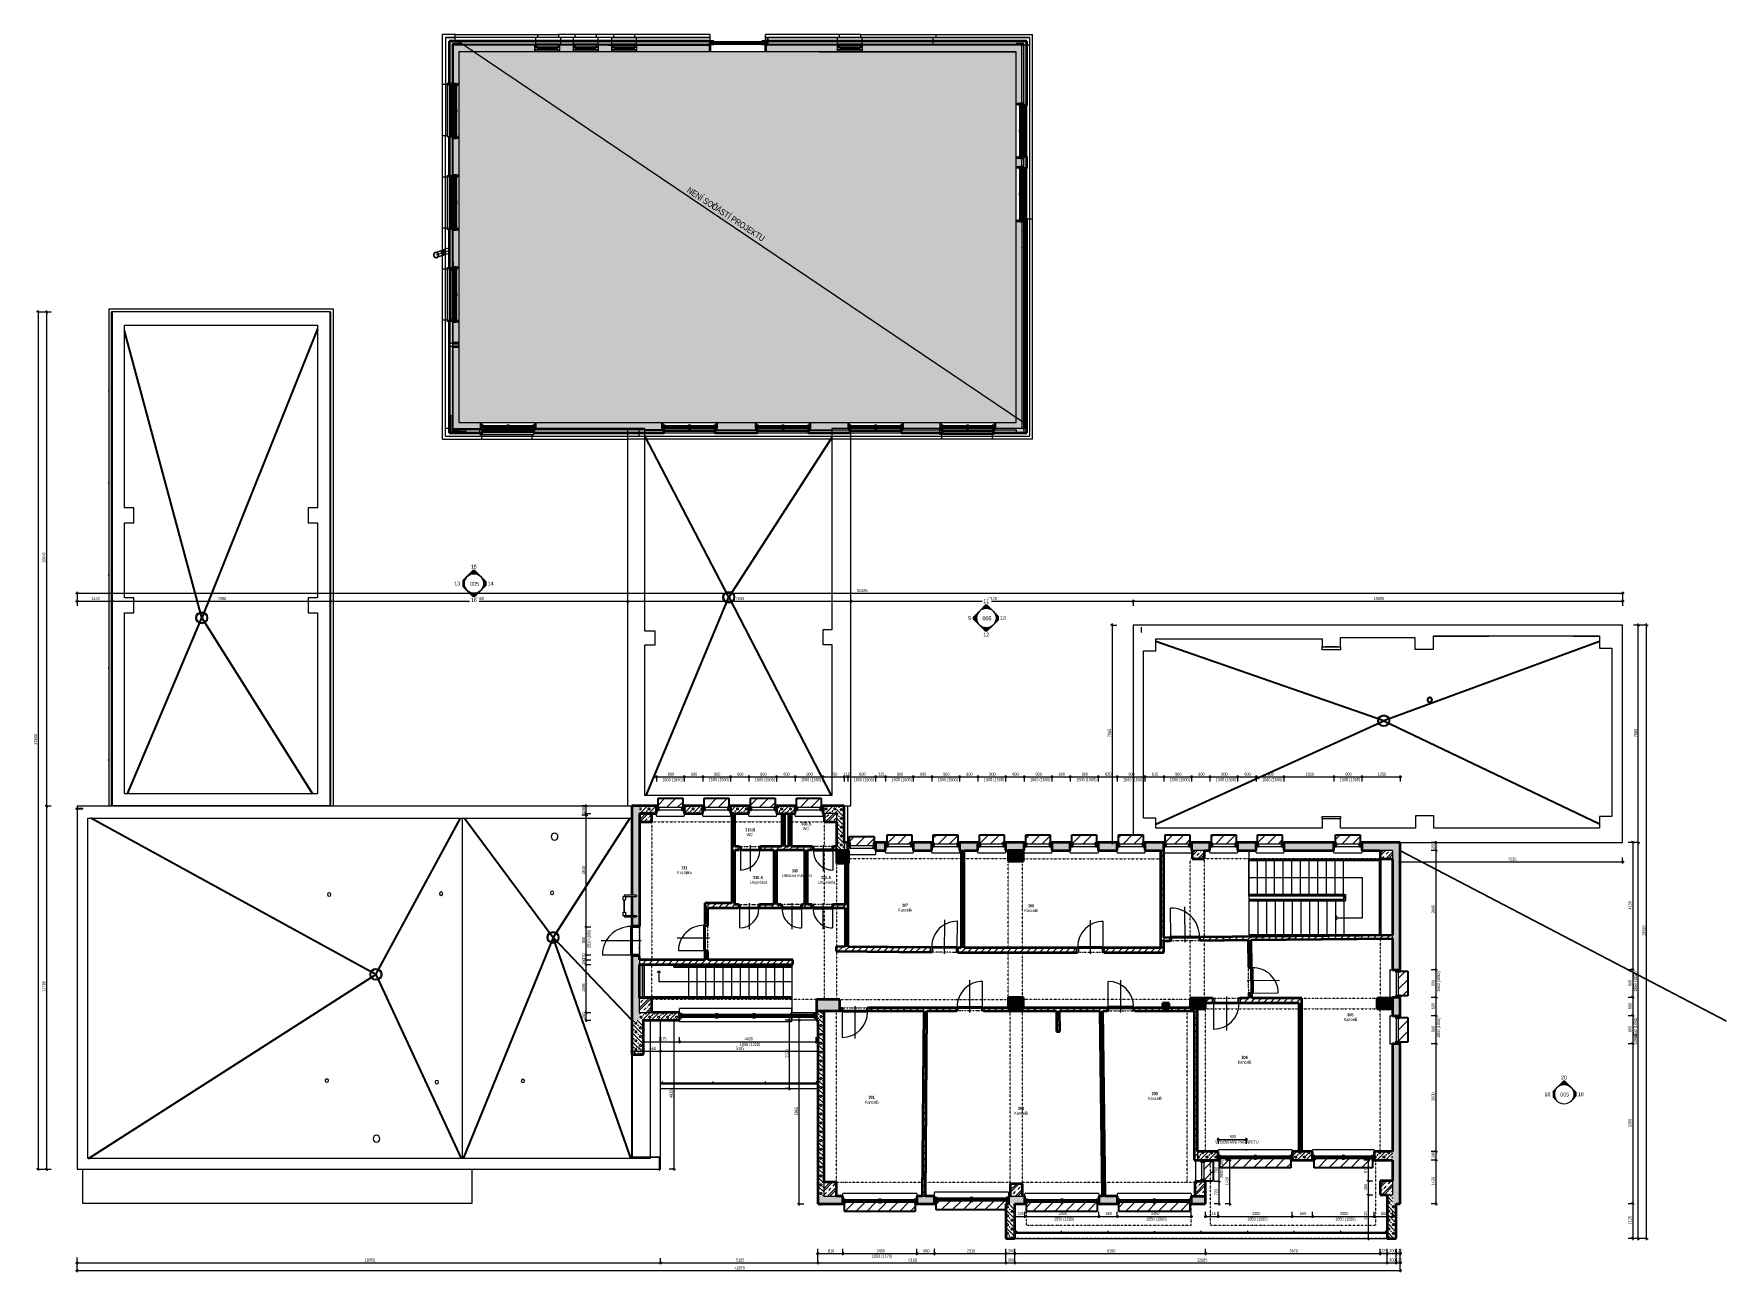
# Model space of a CAD drawing. Header units: millimetres. Extents: x -2861 to 222032, y -45352 to 20466.
# Drawn here: x -2861 to 52101, y -31282 to 8929 of the extents above; entities that cross this region are included whole.
import ezdxf

# ---------------------------------------------------------------- set-up
doc = ezdxf.new("R2010")
doc.units = ezdxf.units.MM
doc.linetypes.add('Dash dot dot', pattern=[5, 2, -1, 0, -1, 0, -1])
doc.linetypes.add('Čerchovaná se dvěma tečkami', pattern=[2.59, 1, -0.53, 0, -0.53, 0, -0.53])
for name, color, linetype, lineweight in [('A-ANNO-DIMS', 211, 'Continuous', 9), ('A-ANNO-DIMS-50', 211, 'Continuous', 9), ('A-AREA-IDEN', 2, 'Continuous', 9), ('A-DETL', 90, 'Continuous', 13), ('A-DETL-GENF', 92, 'Continuous', 13), ('A-DETL-HDLN', 90, 'Continuous', 13), ('A-DETL-THIN', 151, 'Continuous', 13), ('A-DOOR', 31, 'Continuous', 13), ('A-DOOR-FRAM', 31, 'Continuous', 25), ('A-FLOR', 192, 'Continuous', 13), ('A-FLOR-HRAL', 11, 'Continuous', 13), ('A-GENM', 13, 'Continuous', 13), ('A-GLAZ', 151, 'Continuous', 13), ('A-GLAZ-CURT', 52, 'Continuous', 13), ('A-GLAZ-CWMG', 51, 'Continuous', 13), ('A-ROOF', 132, 'Continuous', 13), ('A-WALL', 113, 'Continuous', 13), ('A-WALL-PATT', 111, 'Continuous', 35), ('E-POWR-CNDT', 130, 'Continuous', 13), ('E-POWR-CNTR', 130, 'Continuous', 13), ('E-POWR-DROP', 130, 'Continuous', 13), ('E-POWR-RISE', 130, 'Continuous', 13), ('G-ANNO-SYMB', 111, 'Continuous', 9), ('G-ANNO-TEXT', 231, 'Continuous', 9), ('M-EQPM', 50, 'Continuous', 13), ('M-HVAC-CDFF', 50, 'Continuous', 13), ('P-PIPE', 3, 'Continuous', 13), ('P-PIPE-CNTR', 3, 'Continuous', 13), ('P-SANR-FIXT', 6, 'Continuous', 13), ('Q-SPCQ', 91, 'Continuous', 13), ('S-COLS', 52, 'Continuous', 13), ('S-STRS', 31, 'Continuous', 13), ('S-STRS-ANNO', 31, 'Continuous', 13)]:
    doc.layers.add(name, color=color, linetype=linetype, lineweight=lineweight)
doc.styles.add('Arial', font='arial.ttf', dxfattribs={"height": 125})
doc.styles.add('Arial_1', font='arial.ttf', dxfattribs={"width": 0.7, "height": 200})
doc.styles.add('Arial_2', font='arial.ttf', dxfattribs={"width": 0.7, "height": 100})
doc.styles.add('Arial_B', font='arialbd.ttf', dxfattribs={"width": 0.7, "height": 100})
doc.dimstyles.new('Vnitřní_-_průhledné', dxfattribs={"dimscale": 304.8, "dimtxt": 102.02594, "dimasz": 0.213255, "dimexe": 0.164042, "dimexo": 0.0625, "dimgap": 0.032808, "dimtad": 1, "dimdec": 0, "dimrnd": 5, "dimzin": 0, "dimdsep": 46, "dimtxsty": 'Arial_2', "dimblk1": 'OBLIQUE', "dimblk2": 'OBLIQUE', "dimsah": 1, "dimcen": 0.09, "dimdle": 0.164042, "dimazin": 0, "dimtfac": 1, "dimtdec": 4, "dimtix": 1, "dimtmove": 0, "dimatfit": 3, "dimfxl": 0.492126, "dimfxlon": 1, "dimtvp": 1, "dimtolj": 1, "dimtzin": 0, "dimarcsym": 2})
doc.dimstyles.new('Vnitřní_-_průhledné_1', dxfattribs={"dimscale": 304.8, "dimtxt": 102.02594, "dimasz": 0.213255, "dimexe": 0.164042, "dimexo": 0.0625, "dimgap": 0.032808, "dimtad": 1, "dimdec": 0, "dimrnd": 5, "dimzin": 0, "dimdsep": 46, "dimtxsty": 'Arial_2', "dimblk1": 'OBLIQUE', "dimblk2": 'OBLIQUE', "dimsah": 1, "dimcen": 0.09, "dimdle": 0.164042, "dimazin": 0, "dimtfac": 1, "dimtdec": 4, "dimtix": 1, "dimtmove": 2, "dimatfit": 3, "dimfxl": 0.492126, "dimfxlon": 1, "dimtvp": 1, "dimtolj": 1, "dimtzin": 0, "dimarcsym": 2})
pattern_1 = [(45, (0, 0), (-106.066, 106.066), [])]
pattern_2 = [(45, (0, 0), (-179.6051, 179.6051), []), (45, (71.84, -6e-14), (-179.6051, 179.6051), []), (45, (215.53, -2e-13), (-107.7631, 251.4472), [101.6, -50.8, 1.676, -49.124])]
pattern_3 = [(315, (10732.01, 2261.02), (143.684, 143.684), []), (270, (10799.32, 2032.07), (143.684, -143.684), [25.4, -261.968]), (315, (10799.31, 2006.67), (143.684, 143.684), [25.4, -177.8]), (0, (10817.27, 1988.71), (143.684, 143.684), [25.4, -261.968]), (45, (10842.68, 1988.71), (-143.684, 143.684), [25.4, -177.8]), (270, (10860.64, 2032.07), (143.684, -143.684), [25.4, -261.968]), (315, (10842.67, 2050.03), (143.684, 143.684), [25.4, -177.8]), (0, (10817.28, 2050.03), (143.684, 143.684), [25.4, -261.968]), (45, (10799.32, 2032.07), (-143.684, 143.684), [25.4, -177.8]), (315, (10883.86, 1965.5), (143.684, 143.684), [50.8, -152.4])]
pattern_4 = [(45, (20082.05, -3926.13), (-143.684, 143.684), []), (360, (20311, -3858.83), (143.684, 143.684), [25.4, -261.968]), (45, (20336.4, -3858.83), (-143.684, 143.684), [25.4, -177.8]), (90, (20354.36, -3840.87), (-143.684, 143.684), [25.4, -261.968]), (135, (20354.36, -3815.47), (-143.684, -143.684), [25.4, -177.8]), (360, (20311, -3797.51), (143.684, 143.684), [25.4, -261.968]), (45, (20293.04, -3815.47), (-143.684, 143.684), [25.4, -177.8]), (90, (20293.04, -3840.87), (-143.684, 143.684), [25.4, -261.968]), (135, (20311, -3858.83), (-143.684, -143.684), [25.4, -177.8]), (45, (20377.58, -3774.29), (-143.684, 143.684), [50.8, -152.4])]
pattern_5 = [(45, (20082.05, 8341.86), (-143.684, 143.684), []), (360, (20311, 8409.17), (143.684, 143.684), [25.4, -261.968]), (45, (20336.4, 8409.16), (-143.684, 143.684), [25.4, -177.8]), (90, (20354.36, 8427.13), (-143.684, 143.684), [25.4, -261.968]), (135, (20354.36, 8452.53), (-143.684, -143.684), [25.4, -177.8]), (360, (20311, 8470.49), (143.684, 143.684), [25.4, -261.968]), (45, (20293.04, 8452.53), (-143.684, 143.684), [25.4, -177.8]), (90, (20293.04, 8427.13), (-143.684, 143.684), [25.4, -261.968]), (135, (20311, 8409.17), (-143.684, -143.684), [25.4, -177.8]), (45, (20377.58, 8493.7), (-143.684, 143.684), [50.8, -152.4])]

msp = doc.modelspace()

# ---------------------------------------------------------------- texts
at = {"layer": 'A-AREA-IDEN', "lineweight": 18, "char_height": 100, "attachment_point": 1}
for s, insert, width, style in [('310.B', (20241.2, -16869.4), 322.679, 'Arial_B'), ('WC', (20290, -17023.6), 204.831, 'Arial_2'), ('308.B', (22065.6, -16677.1), 322.679, 'Arial_B'), ('WC', (22114.4, -16831.3), 204.831, 'Arial_2'), ('311', (18168.7, -18103.4), 202.025, 'Arial_B'), ('Kuchy', (18032.2, -18257.6), 336.709, 'Arial_2'), ('ňka', (18310, -18257.6), 196.413, 'Arial_2'), ('Umývárna', (20400.9, -18572.3), 555.569, 'Arial_2'), ('310.A', (20496.8, -18418.2), 322.679, 'Arial_B'), ('Úklidová místnost', (21435.9, -18354.1), 965.232, 'Arial_2'), ('309', (21750.7, -18200), 202.025, 'Arial_B'), ('Umývárna', (22609.9, -18572.3), 555.569, 'Arial_2'), ('308.A', (22705.8, -18418.2), 322.679, 'Arial_B'), ('Kancelá', (25212.3, -19471.4), 440.527, 'Arial_2'), ('307', (25327, -19317.2), 202.025, 'Arial_B'), ('\\fArial|b0|i0|c238|p34|;\\W.7;ř', (25575.8, -19471.4), 39.283, 'Arial_2'), ('Kancelá', (29307.2, -19489.3), 440.527, 'Arial_2'), ('306', (29421.8, -19335.2), 202.025, 'Arial_B'), ('\\fArial|b0|i0|c238|p34|;\\W.7;ř', (29670.7, -19489.3), 39.283, 'Arial_2'), ('Kancelá', (39679.8, -23027.6), 440.527, 'Arial_2'), ('305', (39794.4, -22873.4), 202.025, 'Arial_B'), ('\\fArial|b0|i0|c238|p34|;\\W.7;ř', (40043.2, -23027.6), 39.283, 'Arial_2'), ('Kancelá', (36242, -24410.8), 440.527, 'Arial_2'), ('304', (36356.6, -24256.7), 202.025, 'Arial_B'), ('\\fArial|b0|i0|c238|p34|;\\W.7;ř', (36605.5, -24410.8), 39.283, 'Arial_2'), ('Kancelá', (24129.9, -25709), 440.527, 'Arial_2'), ('301', (24244.5, -25554.9), 202.025, 'Arial_B'), ('\\fArial|b0|i0|c238|p34|;\\W.7;ř', (24493.3, -25709), 39.283, 'Arial_2'), ('Kancelá', (33328.1, -25589.5), 440.527, 'Arial_2'), ('303', (33442.7, -25435.4), 202.025, 'Arial_B'), ('\\fArial|b0|i0|c238|p34|;\\W.7;ř', (33691.5, -25589.5), 39.283, 'Arial_2'), ('Kancelá', (28982, -26068.2), 440.527, 'Arial_2'), ('302', (29096.6, -25914.1), 202.025, 'Arial_B'), ('\\fArial|b0|i0|c238|p34|;\\W.7;ř', (29345.5, -26068.2), 39.283, 'Arial_2')]:
    msp.add_mtext(s, dxfattribs=dict(at, insert=insert, width=width, style=style))
at = {"layer": 'G-ANNO-TEXT', "color": 7, "lineweight": 25, "char_height": 200, "attachment_point": 1, "rotation": 326.56276, "style": 'Arial_1'}
for s, insert, width in [('NENÍ SOU', (18438.5, 3968.7), 1153.227), ('ČÁSTÍ PROJEKTU', (19232.5, 3444.4), 2045.506)]:
    msp.add_mtext(s, dxfattribs=dict(at, insert=insert, width=width))

# ---------------------------------------------------------------- blocks, each defined once
blk = doc.blocks.new('OKNO_4k_nadsvetlik_dveře - 4430x1830-1978429-2NP_DEMOLICE A')
at = {"layer": 'A-GLAZ', "color": 40, "lineweight": 35}
for p, q in [((-2135, 25), (-2215, 25)), ((-2135, -55), (-2135, 25)), ((-1375, 25), (-1455, 25)), ((-1455, 25), (-1455, -55)), ((-1375, -55), (-1375, 25)), ((-165, 25), (-245, 25)), ((-245, 25), (-245, -55)), ((-165, -55), (-165, 25)), ((1045, 25), (965, 25)), ((965, 25), (965, -55)), ((1045, -55), (1045, 25)), ((2215, 25), (2135, 25)), ((2135, 25), (2135, -55)), ((-2215, -55), (-2135, -55)), ((-1455, -5), (-2135, -5)), ((-2135, -5), (-2135, -25)), ((-2135, -25), (-1455, -25)), ((-1455, -25), (-1455, -5)), ((-1455, -55), (-1375, -55)), ((-245, -5), (-1375, -5)), ((-1375, -5), (-1375, -25)), ((-1375, -25), (-245, -25)), ((-245, -25), (-245, -5)), ((-245, -55), (-165, -55)), ((965, -5), (-165, -5)), ((-165, -5), (-165, -25)), ((-165, -25), (965, -25)), ((965, -25), (965, -5)), ((965, -55), (1045, -55)), ((2135, -5), (1045, -5)), ((1045, -5), (1045, -25)), ((1045, -25), (2135, -25)), ((2135, -25), (2135, -5)), ((2135, -55), (2215, -55))]:
    blk.add_line(p, q, dxfattribs=at)
at = {"layer": 'A-GLAZ', "color": 41}
for p, q in [((-1455, 25), (-2135, 25)), ((-245, 25), (-1375, 25)), ((965, 25), (-165, 25)), ((2135, 25), (1045, 25)), ((-2135, -55), (-1455, -55)), ((-1375, -55), (-245, -55)), ((-165, -55), (965, -55)), ((1045, -55), (2135, -55))]:
    blk.add_line(p, q, dxfattribs=at)
blk = doc.blocks.new('parapet_ext 2 - parapet_ext-974064-2NP_DEMOLICE A')
at = {"layer": 'A-GENM', "color": 41}
for p, q in [((0, 0), (0, 150)), ((0, 150), (3630, 150)), ((3630, 150), (3630, 100))]:
    blk.add_line(p, q, dxfattribs=at)
blk = doc.blocks.new('parapet s nosem_vnitní 2 - parapet s nosem_vnitní-972968-2NP_DEMOLICE A')
at = {"layer": 'A-GENM', "color": 41}
for p, q in [((0, -190), (0, 0)), ((0, -190), (0, -200)), ((0, -200), (3630, -200)), ((3630, -70), (3630, -190)), ((3630, -200), (3630, -190))]:
    blk.add_line(p, q, dxfattribs=at)
blk = doc.blocks.new('OKNO_2k_nadsvetlik - OKNO_2k_nadsvetlik 2000 x 1850-1972508-2NP_DEMOLICE A')
at = {"layer": 'A-GLAZ'}
h = blk.add_hatch(dxfattribs=at)
h.set_pattern_fill('FP_13', color=256, style=0, pattern_type=2)
h.set_pattern_definition([(180, (39665.56, -27502.503), (-75, -43.3), [50, -100]), (240, (39615.56, -27502.503), (-0.0011, -86.601905), [50, -100]), (120, (39615.56, -27502.503), (-74.9989, 43.301905), [50, -100])])
h.paths.add_polyline_path([(-950, 141), (-1000, 141), (-1000, 90), (-950, 90), (-950, 140)])
h.paths.add_polyline_path([(1000, 141), (950, 141), (950, 90), (1000, 90), (1000, 140)])
at = {"layer": 'A-GLAZ', "lineweight": 35}
for p, q in [((-950, 141), (-1000, 141)), ((-1000, 141), (-1000, 140)), ((-1000, 90), (-950, 90)), ((-920, 90), (-1000, 90)), ((-1000, 10), (-920, 10)), ((-950, 90), (-950, 141)), ((-920, 10), (-920, 90)), ((-40, 60), (-920, 60)), ((-920, 60), (-920, 40)), ((-920, 40), (-40, 40)), ((40, 90), (-40, 90)), ((-40, 90), (-40, 10)), ((-40, 40), (-40, 60)), ((-40, 10), (40, 10)), ((40, 10), (40, 90)), ((920, 60), (40, 60)), ((40, 60), (40, 40)), ((40, 40), (920, 40)), ((1000, 90), (920, 90)), ((920, 90), (920, 10)), ((920, 40), (920, 60)), ((920, 10), (1000, 10)), ((950, 141), (950, 90)), ((1000, 141), (950, 141)), ((950, 90), (1000, 90)), ((1000, 140), (1000, 141))]:
    blk.add_line(p, q, dxfattribs=at)
at = {"layer": 'A-GLAZ'}
for p, q in [((-40, 90), (-920, 90)), ((-920, 10), (-40, 10)), ((920, 90), (40, 90)), ((40, 10), (920, 10))]:
    blk.add_line(p, q, dxfattribs=at)
blk = doc.blocks.new('parapet s nosem_vnitní - parapet s nosem_vnitní-568559-2NP_DEMOLICE A')
at = {"layer": 'A-GENM'}
for p, q in [((-1000, -190), (-1000, -150)), ((-1000, -190), (-1000, -200)), ((-1000, -200), (1000, -200)), ((1000, -150), (1000, -190)), ((1000, -200), (1000, -190))]:
    blk.add_line(p, q, dxfattribs=at)
blk = doc.blocks.new('parapet_ext - parapet_ext-1802098-2NP_DEMOLICE A')
at = {"layer": 'Q-SPCQ'}
h = blk.add_hatch(dxfattribs=at)
h.set_pattern_fill('FP_14', color=41, style=0, pattern_type=2)
h.set_pattern_definition([(225, (39665.56, -27592.5), (176.7767, -176.7767), [])])
h.paths.add_polyline_path([(-950, 300), (-950, 0), (950, 0), (950, 300), (-920, 300)])
at = {"layer": 'Q-SPCQ', "color": 31, "lineweight": 25}
for p, q in [((-950, 51), (-950, 300)), ((-950, 300), (950, 300)), ((950, 300), (950, 51))]:
    blk.add_line(p, q, dxfattribs=at)
blk = doc.blocks.new('OKNO_2k_nadsvetlik - OKNO_2k_nadsvetlik 2400 x 1850-1972506-2NP_DEMOLICE A')
at = {"layer": 'A-GLAZ'}
h = blk.add_hatch(dxfattribs=at)
h.set_pattern_fill('FP_15', color=41, style=0, pattern_type=2)
h.set_pattern_definition([(180, (36807.78, -27502.503), (-75, -43.3), [50, -100]), (240, (36757.78, -27502.503), (-0.0011, -86.601905), [50, -100]), (120, (36757.78, -27502.503), (-74.9989, 43.301905), [50, -100])])
h.paths.add_polyline_path([(-1150, 141), (-1200, 141), (-1200, 90), (-1150, 90), (-1150, 140)])
h.paths.add_polyline_path([(1150, 141), (1150, 90), (1200, 90), (1200, 141)])
at = {"layer": 'A-GLAZ', "color": 40, "lineweight": 35}
for p, q in [((-1150, 141), (-1200, 141)), ((-1200, 141), (-1200, 140)), ((-1200, 90), (-1150, 90)), ((-1120, 90), (-1200, 90)), ((-1200, 10), (-1120, 10)), ((-1150, 90), (-1150, 141)), ((-1120, 10), (-1120, 90)), ((-40, 60), (-1120, 60)), ((-1120, 60), (-1120, 40)), ((-1120, 40), (-40, 40)), ((40, 90), (-40, 90)), ((-40, 90), (-40, 10)), ((-40, 40), (-40, 60)), ((-40, 10), (40, 10)), ((40, 10), (40, 90)), ((1120, 60), (40, 60)), ((40, 60), (40, 40)), ((40, 40), (1120, 40)), ((1200, 90), (1120, 90)), ((1120, 90), (1120, 10)), ((1120, 40), (1120, 60)), ((1120, 10), (1200, 10)), ((1150, 141), (1150, 90)), ((1200, 141), (1150, 141)), ((1150, 90), (1200, 90)), ((1200, 140), (1200, 141))]:
    blk.add_line(p, q, dxfattribs=at)
at = {"layer": 'A-GLAZ', "color": 41}
for p, q in [((-40, 90), (-1120, 90)), ((-1120, 10), (-40, 10)), ((1120, 90), (40, 90)), ((40, 10), (1120, 10))]:
    blk.add_line(p, q, dxfattribs=at)
blk = doc.blocks.new('parapet s nosem_vnitní - parapet s nosem_vnitní-1280305-2NP_DEMOLICE A')
at = {"layer": 'A-GENM', "color": 41}
for p, q in [((-1200, -190), (-1200, -150)), ((-1200, -190), (-1200, -200)), ((-1200, -200), (1200, -200)), ((1200, -150), (1200, -190)), ((1200, -200), (1200, -190))]:
    blk.add_line(p, q, dxfattribs=at)
blk = doc.blocks.new('parapet_ext - parapet_ext-1801991-2NP_DEMOLICE A')
at = {"layer": 'Q-SPCQ'}
h = blk.add_hatch(dxfattribs=at)
h.set_pattern_fill('FP_16', color=41, style=0, pattern_type=2)
h.set_pattern_definition([(225, (36807.78, -27592.5), (176.7767, -176.7767), [])])
h.paths.add_polyline_path([(-1150, 300), (-1150, 0), (1150, 0), (1150, 300), (-1120, 300)])
at = {"layer": 'Q-SPCQ', "color": 31, "lineweight": 25}
for p, q in [((-1150, 51), (-1150, 300)), ((-1150, 300), (1150, 300)), ((1150, 300), (1150, 51))]:
    blk.add_line(p, q, dxfattribs=at)
blk = doc.blocks.new('OKNO_2k_nadsvetlik - OKNO_2k_nadsvetlik 2400 x 1850-1972464-2NP_DEMOLICE A')
at = {"layer": 'A-GLAZ'}
h = blk.add_hatch(dxfattribs=at)
h.set_pattern_fill('FP_17', color=256, style=0, pattern_type=2)
h.set_pattern_definition([(180, (30528.153, -28937.503), (-75, -43.3), [50, -100]), (240, (30478.153, -28937.503), (-0.0011, -86.601905), [50, -100]), (120, (30478.153, -28937.503), (-74.9989, 43.301905), [50, -100])])
h.paths.add_polyline_path([(-1200, 126), (-1200, 75), (-1150, 75), (-1150, 126)])
h.paths.add_polyline_path([(1150, 126), (1150, 75), (1200, 75), (1200, 126)])
at = {"layer": 'A-GLAZ', "lineweight": 35}
for p, q in [((-1150, 126), (-1200, 126)), ((-1200, 126), (-1200, 125)), ((-1200, 75), (-1150, 75)), ((-1120, 75), (-1200, 75)), ((-1150, 75), (-1150, 126)), ((-1120, -5), (-1120, 75)), ((-40, 45), (-1120, 45)), ((-1120, 45), (-1120, 25)), ((-1120, 25), (-40, 25)), ((40, 75), (-40, 75)), ((-40, 75), (-40, -5)), ((-40, 25), (-40, 45)), ((40, -5), (40, 75)), ((1120, 45), (40, 45)), ((40, 45), (40, 25)), ((40, 25), (1120, 25)), ((1200, 75), (1120, 75)), ((1120, 75), (1120, -5)), ((1120, 25), (1120, 45)), ((1150, 126), (1150, 75)), ((1200, 126), (1150, 126)), ((1150, 75), (1200, 75)), ((1200, 125), (1200, 126)), ((-1200, -5), (-1120, -5)), ((-40, -5), (40, -5)), ((1120, -5), (1200, -5))]:
    blk.add_line(p, q, dxfattribs=at)
at = {"layer": 'A-GLAZ'}
for p, q in [((-40, 75), (-1120, 75)), ((1120, 75), (40, 75)), ((-1120, -5), (-40, -5)), ((40, -5), (1120, -5))]:
    blk.add_line(p, q, dxfattribs=at)
blk = doc.blocks.new('parapet s nosem_vnitní - parapet s nosem_vnitní-V1-2NP_DEMOLICE A')
at = {"layer": 'A-GENM'}
for p, q in [((-1200, -190), (-1200, -120)), ((-1200, -190), (-1200, -200)), ((-1200, -200), (1200, -200)), ((1200, -120), (1200, -190)), ((1200, -200), (1200, -190))]:
    blk.add_line(p, q, dxfattribs=at)
blk = doc.blocks.new('parapet_ext - parapet_ext-V2-2NP_DEMOLICE A')
at = {"layer": 'Q-SPCQ'}
h = blk.add_hatch(dxfattribs=at)
h.set_pattern_fill('FP_18', color=41, style=0, pattern_type=2)
h.set_pattern_definition([(225, (30528.15, -29012.5), (176.7767, -176.7767), [])])
h.paths.add_polyline_path([(-1150, 300), (-1150, 0), (1150, 0), (1150, 300), (-1120, 300)])
at = {"layer": 'Q-SPCQ', "color": 31, "lineweight": 25}
for p, q in [((-1150, 51), (-1150, 300)), ((-1150, 300), (1150, 300)), ((1150, 300), (1150, 51))]:
    blk.add_line(p, q, dxfattribs=at)
blk = doc.blocks.new('OKNO_2k_nadsvetlik - OKNO_2k_nadsvetlik 2400 x 1850-V3-2NP_DEMOLICE A')
at = {"layer": 'A-GLAZ'}
h = blk.add_hatch(dxfattribs=at)
h.set_pattern_fill('FP_19', color=256, style=0, pattern_type=2)
h.set_pattern_definition([(180, (33528.153, -28937.503), (-75, -43.3), [50, -100]), (240, (33478.153, -28937.503), (-0.0011, -86.601905), [50, -100]), (120, (33478.153, -28937.503), (-74.9989, 43.301905), [50, -100])])
h.paths.add_polyline_path([(-1200, 126), (-1200, 75), (-1150, 75), (-1150, 126)])
h.paths.add_polyline_path([(1150, 126), (1150, 75), (1200, 75), (1200, 126)])
at = {"layer": 'A-GLAZ', "lineweight": 35}
for p, q in [((-1150, 126), (-1200, 126)), ((-1200, 126), (-1200, 125)), ((-1200, 75), (-1150, 75)), ((-1120, 75), (-1200, 75)), ((-1150, 75), (-1150, 126)), ((-1120, -5), (-1120, 75)), ((-40, 45), (-1120, 45)), ((-1120, 45), (-1120, 25)), ((-1120, 25), (-40, 25)), ((40, 75), (-40, 75)), ((-40, 75), (-40, -5)), ((-40, 25), (-40, 45)), ((40, -5), (40, 75)), ((1120, 45), (40, 45)), ((40, 45), (40, 25)), ((40, 25), (1120, 25)), ((1200, 75), (1120, 75)), ((1120, 75), (1120, -5)), ((1120, 25), (1120, 45)), ((1150, 126), (1150, 75)), ((1200, 126), (1150, 126)), ((1150, 75), (1200, 75)), ((1200, 125), (1200, 126)), ((-1200, -5), (-1120, -5)), ((-40, -5), (40, -5)), ((1120, -5), (1200, -5))]:
    blk.add_line(p, q, dxfattribs=at)
at = {"layer": 'A-GLAZ'}
for p, q in [((-40, 75), (-1120, 75)), ((1120, 75), (40, 75)), ((-1120, -5), (-40, -5)), ((40, -5), (1120, -5))]:
    blk.add_line(p, q, dxfattribs=at)
blk = doc.blocks.new('parapet_ext - parapet_ext-V4-2NP_DEMOLICE A')
at = {"layer": 'Q-SPCQ'}
h = blk.add_hatch(dxfattribs=at)
h.set_pattern_fill('FP_20', color=41, style=0, pattern_type=2)
h.set_pattern_definition([(225, (33528.15, -29012.5), (176.7767, -176.7767), [])])
h.paths.add_polyline_path([(-1150, 300), (-1150, 0), (1150, 0), (1150, 300), (-1120, 300)])
at = {"layer": 'Q-SPCQ', "color": 31, "lineweight": 25}
for p, q in [((-1150, 51), (-1150, 300)), ((-1150, 300), (1150, 300)), ((1150, 300), (1150, 51))]:
    blk.add_line(p, q, dxfattribs=at)
blk = doc.blocks.new('OKNO_2k_nadsvetlik - OKNO_2k_nadsvetlik 2400 x 1850-1972458-2NP_DEMOLICE A')
at = {"layer": 'A-GLAZ'}
h = blk.add_hatch(dxfattribs=at)
h.set_pattern_fill('FP_21', color=41, style=0, pattern_type=2)
h.set_pattern_definition([(180, (27593.62, -28937.503), (-75, -43.3), [50, -100]), (240, (27543.62, -28937.503), (-0.0011, -86.601905), [50, -100]), (120, (27543.62, -28937.503), (-74.9989, 43.301905), [50, -100])])
h.paths.add_polyline_path([(1150, 126), (1150, 25), (1200, 25), (1200, 126)])
h.paths.add_polyline_path([(-1150, 125), (-1200, 125), (-1200, 25), (-1150, 25), (-1150, 125)])
at = {"layer": 'A-GLAZ', "color": 40, "lineweight": 35}
for p, q in [((-1200, 25), (-1150, 25)), ((-1120, 25), (-1200, 25)), ((-1150, 25), (-1150, 125)), ((-1120, -55), (-1120, 25)), ((40, 25), (-40, 25)), ((-40, 25), (-40, -55)), ((40, -55), (40, 25)), ((1200, 25), (1120, 25)), ((1120, 25), (1120, -55)), ((1150, 126), (1150, 25)), ((1200, 126), (1150, 126)), ((1150, 25), (1200, 25)), ((1200, 125), (1200, 126)), ((-1200, -55), (-1120, -55)), ((-40, -5), (-1120, -5)), ((-1120, -5), (-1120, -25)), ((-1120, -25), (-40, -25)), ((-40, -25), (-40, -5)), ((-40, -55), (40, -55)), ((1120, -5), (40, -5)), ((40, -5), (40, -25)), ((40, -25), (1120, -25)), ((1120, -25), (1120, -5)), ((1120, -55), (1200, -55))]:
    blk.add_line(p, q, dxfattribs=at)
at = {"layer": 'A-GLAZ', "color": 41}
for p, q in [((-40, 25), (-1120, 25)), ((1120, 25), (40, 25)), ((-1120, -55), (-40, -55)), ((40, -55), (1120, -55))]:
    blk.add_line(p, q, dxfattribs=at)
blk = doc.blocks.new('parapet s nosem_vnitní - parapet s nosem_vnitní-V5-2NP_DEMOLICE A')
at = {"layer": 'A-GENM', "color": 41}
for p, q in [((-1200, -190), (-1200, -70)), ((-1200, -190), (-1200, -200)), ((-1200, -200), (1200, -200)), ((1200, -70), (1200, -190)), ((1200, -200), (1200, -190))]:
    blk.add_line(p, q, dxfattribs=at)
blk = doc.blocks.new('parapet_ext - parapet_ext-V6-2NP_DEMOLICE A')
at = {"layer": 'Q-SPCQ'}
h = blk.add_hatch(dxfattribs=at)
h.set_pattern_fill('FP_22', color=41, style=0, pattern_type=2)
h.set_pattern_definition([(225, (27593.62, -28962.5), (176.7767, -176.7767), [])])
h.paths.add_polyline_path([(40, 300), (-1110, 300), (-1110, 100), (-1150, 100), (-1150, 0), (1150, 0), (1150, 300), (1120, 300)])
at = {"layer": 'Q-SPCQ', "color": 31, "lineweight": 25}
for p, q in [((-1110, 300), (1150, 300)), ((1150, 300), (1150, 101))]:
    blk.add_line(p, q, dxfattribs=at)
blk = doc.blocks.new('OKNO_2k_nadsvetlik - OKNO_2k_nadsvetlik 2400 x 1850-V7-2NP_DEMOLICE A')
at = {"layer": 'A-GLAZ'}
h = blk.add_hatch(dxfattribs=at)
h.set_pattern_fill('FP_23', color=256, style=0, pattern_type=2)
h.set_pattern_definition([(180, (24613.62, -28937.503), (-75, -43.3), [50, -100]), (240, (24563.62, -28937.503), (-0.0011, -86.601905), [50, -100]), (120, (24563.62, -28937.503), (-74.9989, 43.301905), [50, -100])])
h.paths.add_polyline_path([(-1150, 126), (-1200, 126), (-1200, 75), (-1150, 75), (-1150, 125)])
h.paths.add_polyline_path([(1150, 126), (1150, 75), (1200, 75), (1200, 126)])
at = {"layer": 'A-GLAZ', "lineweight": 35}
for p, q in [((-1150, 126), (-1200, 126)), ((-1200, 126), (-1200, 125)), ((-1200, 75), (-1150, 75)), ((-1120, 75), (-1200, 75)), ((-1150, 75), (-1150, 126)), ((-1120, -5), (-1120, 75)), ((-40, 45), (-1120, 45)), ((-1120, 45), (-1120, 25)), ((-1120, 25), (-40, 25)), ((40, 75), (-40, 75)), ((-40, 75), (-40, -5)), ((-40, 25), (-40, 45)), ((40, -5), (40, 75)), ((1120, 45), (40, 45)), ((40, 45), (40, 25)), ((40, 25), (1120, 25)), ((1200, 75), (1120, 75)), ((1120, 75), (1120, -5)), ((1120, 25), (1120, 45)), ((1150, 126), (1150, 75)), ((1200, 126), (1150, 126)), ((1150, 75), (1200, 75)), ((1200, 125), (1200, 126)), ((-1200, -5), (-1120, -5)), ((-40, -5), (40, -5)), ((1120, -5), (1200, -5))]:
    blk.add_line(p, q, dxfattribs=at)
at = {"layer": 'A-GLAZ'}
for p, q in [((-40, 75), (-1120, 75)), ((1120, 75), (40, 75)), ((-1120, -5), (-40, -5)), ((40, -5), (1120, -5))]:
    blk.add_line(p, q, dxfattribs=at)
blk = doc.blocks.new('parapet_ext - parapet_ext-V8-2NP_DEMOLICE A')
at = {"layer": 'Q-SPCQ'}
h = blk.add_hatch(dxfattribs=at)
h.set_pattern_fill('FP_24', color=41, style=0, pattern_type=2)
h.set_pattern_definition([(225, (24613.62, -29012.5), (176.7767, -176.7767), [])])
h.paths.add_polyline_path([(-1150, 300), (-1150, 0), (1150, 0), (1150, 300), (-1120, 300)])
at = {"layer": 'Q-SPCQ', "color": 31, "lineweight": 25}
for p, q in [((-1150, 51), (-1150, 300)), ((-1150, 300), (1150, 300)), ((1150, 300), (1150, 51))]:
    blk.add_line(p, q, dxfattribs=at)
blk = doc.blocks.new('OKNO_1k_nadsvetlik - OKNO_1k_nadsvetlik_900 x 1850-1969449-2NP_DEMOLICE A')
at = {"layer": 'A-GLAZ'}
h = blk.add_hatch(dxfattribs=at)
h.set_pattern_fill('FP_25', color=256, style=0, pattern_type=2)
h.set_pattern_definition([(90, (-21913.33, -41388.59), (-43.3, 75), [50, -100]), (150, (-21913.33, -41338.59), (-86.601905, 0.0011), [50, -100]), (30, (-21913.33, -41338.59), (43.301905, 74.9989), [50, -100])])
h.paths.add_polyline_path([(450, 125), (450, 126), (400, 126), (400, 75), (450, 75)])
h.paths.add_polyline_path([(-400, 126), (-450, 126), (-450, 75), (-400, 75), (-400, 125)])
at = {"layer": 'A-GLAZ', "lineweight": 35}
for p, q in [((-400, 126), (-450, 126)), ((-450, 126), (-450, 125)), ((-450, 75), (-400, 75)), ((-370, 75), (-450, 75)), ((-400, 75), (-400, 126)), ((450, 75), (370, 75)), ((400, 126), (400, 75)), ((450, 126), (400, 126)), ((400, 75), (450, 75)), ((450, 125), (450, 126)), ((-450, -5), (-370, -5)), ((370, -5), (450, -5))]:
    blk.add_line(p, q, dxfattribs=at)
at = {"layer": 'A-GLAZ'}
for p, q in [((370, 75), (-370, 75)), ((-370, 75), (-370, -5)), ((370, -5), (370, 75)), ((-370, -5), (370, -5))]:
    blk.add_line(p, q, dxfattribs=at)
blk = doc.blocks.new('parapet s nosem_vnitní - parapet s nosem_vnitní-1280301-2NP_DEMOLICE A')
at = {"layer": 'A-GENM'}
for p, q in [((-450, -190), (-450, -120)), ((-450, -190), (-450, -200)), ((-450, -200), (450, -200)), ((450, -120), (450, -190)), ((450, -200), (450, -190))]:
    blk.add_line(p, q, dxfattribs=at)
blk = doc.blocks.new('parapet_ext - parapet_ext-1802001-2NP_DEMOLICE A')
at = {"layer": 'Q-SPCQ'}
h = blk.add_hatch(dxfattribs=at)
h.set_pattern_fill('FP_26', color=41, style=0, pattern_type=2)
h.set_pattern_definition([(135, (-21913.33, -41463.6), (-176.7767, -176.7767), [])])
h.paths.add_polyline_path([(400, 0), (400, 300), (-400, 300), (-400, 0), (370, 0)])
at = {"layer": 'Q-SPCQ', "color": 31, "lineweight": 25}
for p, q in [((-400, 51), (-400, 300)), ((-400, 300), (400, 300)), ((400, 300), (400, 51))]:
    blk.add_line(p, q, dxfattribs=at)
blk = doc.blocks.new('OKNO_1k_nadsvetlik - OKNO_1k_nadsvetlik_900 x 1850-V9-2NP_DEMOLICE A')
at = {"layer": 'A-GLAZ'}
h = blk.add_hatch(dxfattribs=at)
h.set_pattern_fill('FP_27', color=256, style=0, pattern_type=2)
h.set_pattern_definition([(90, (-23413.33, -41388.59), (-43.3, 75), [50, -100]), (150, (-23413.33, -41338.59), (-86.601905, 0.0011), [50, -100]), (30, (-23413.33, -41338.59), (43.301905, 74.9989), [50, -100])])
h.paths.add_polyline_path([(450, 126), (400, 126), (400, 75), (450, 75), (450, 125)])
h.paths.add_polyline_path([(-400, 125), (-400, 126), (-450, 126), (-450, 75), (-400, 75)])
at = {"layer": 'A-GLAZ', "lineweight": 35}
for p, q in [((-400, 126), (-450, 126)), ((-450, 126), (-450, 125)), ((-450, 75), (-400, 75)), ((-370, 75), (-450, 75)), ((-400, 75), (-400, 126)), ((450, 75), (370, 75)), ((400, 126), (400, 75)), ((450, 126), (400, 126)), ((400, 75), (450, 75)), ((450, 125), (450, 126)), ((-450, -5), (-370, -5)), ((370, -5), (450, -5))]:
    blk.add_line(p, q, dxfattribs=at)
at = {"layer": 'A-GLAZ'}
for p, q in [((370, 75), (-370, 75)), ((-370, 75), (-370, -5)), ((370, -5), (370, 75)), ((-370, -5), (370, -5))]:
    blk.add_line(p, q, dxfattribs=at)
blk = doc.blocks.new('parapet_ext - parapet_ext-V10-2NP_DEMOLICE A')
at = {"layer": 'Q-SPCQ'}
h = blk.add_hatch(dxfattribs=at)
h.set_pattern_fill('FP_28', color=41, style=0, pattern_type=2)
h.set_pattern_definition([(135, (-23413.33, -41463.6), (-176.7767, -176.7767), [])])
h.paths.add_polyline_path([(400, 0), (400, 300), (-400, 300), (-400, 0), (370, 0)])
at = {"layer": 'Q-SPCQ', "color": 31, "lineweight": 25}
for p, q in [((-400, 51), (-400, 300)), ((-400, 300), (400, 300)), ((400, 300), (400, 51))]:
    blk.add_line(p, q, dxfattribs=at)
blk = doc.blocks.new('DVERE_1k_oblozka - DD03_01_800x1970_koupelna-1549524-2NP_DEMOLICE A')
at = {"layer": 'A-DOOR'}
for p, q in [((-450, 78), (-400, 78)), ((-450, -72), (-450, 78)), ((-400, 78), (-400, -72)), ((0, 128), (0, -972)), ((400, 78), (450, 78)), ((400, -72), (400, 78)), ((450, 78), (450, -72)), ((-400, -72), (-450, -72)), ((-415, -72), (-415, -932)), ((305, -102), (-305, -102)), ((450, -72), (400, -72)), ((415, -102), (415, -72))]:
    blk.add_line(p, q, dxfattribs=at)
at = {"layer": 'A-DOOR', "linetype": 'Čerchovaná se dvěma tečkami'}
for p, q in [((-400, 78), (400, 78)), ((-400, -72), (400, -72))]:
    blk.add_line(p, q, dxfattribs=at)
at = {"layer": 'A-DOOR', "lineweight": 25}
for p, q in [((-415, -87), (-400, -87)), ((-415, -102), (-415, -87)), ((415, -102), (-415, -102)), ((-400, -62), (400, -62)), ((-400, -87), (-400, -72)), ((400, -72), (400, -87)), ((400, -87), (415, -87)), ((415, -87), (415, -102))]:
    blk.add_line(p, q, dxfattribs=at)
at = {"layer": 'A-DOOR'}
blk.add_arc((-415, -102), 830, 270, 0, dxfattribs=at)
at = {"layer": 'A-DOOR-FRAM'}
for p, q in [((-450, 78), (-400, 78)), ((-400, 78), (-400, -72)), ((400, -72), (400, 78)), ((450, 78), (400, 78)), ((-400, -72), (-450, -72)), ((400, -72), (450, -72))]:
    blk.add_line(p, q, dxfattribs=at)
blk = doc.blocks.new('DVERE_1k_oblozka - DD03_01_600x1970_koupelna-1549526-2NP_DEMOLICE A')
at = {"layer": 'A-DOOR'}
for p, q in [((-350, 53), (-300, 53)), ((-350, -47), (-350, 53)), ((-300, 53), (-300, -47)), ((0, 103), (0, -747)), ((300, 53), (350, 53)), ((300, -47), (300, 53)), ((350, 53), (350, -47)), ((-300, -47), (-350, -47)), ((-315, -47), (-315, -707)), ((205, -77), (-205, -77)), ((350, -47), (300, -47)), ((315, -77), (315, -47))]:
    blk.add_line(p, q, dxfattribs=at)
at = {"layer": 'A-DOOR', "linetype": 'Čerchovaná se dvěma tečkami'}
for p, q in [((-300, 53), (300, 53)), ((-300, -47), (300, -47))]:
    blk.add_line(p, q, dxfattribs=at)
at = {"layer": 'A-DOOR', "lineweight": 25}
for p, q in [((-315, -62), (-300, -62)), ((-315, -77), (-315, -62)), ((315, -77), (-315, -77)), ((-300, -37), (300, -37)), ((-300, -62), (-300, -47)), ((300, -47), (300, -62)), ((300, -62), (315, -62)), ((315, -62), (315, -77))]:
    blk.add_line(p, q, dxfattribs=at)
at = {"layer": 'A-DOOR'}
blk.add_arc((-315, -77), 630, 270, 0, dxfattribs=at)
at = {"layer": 'A-DOOR-FRAM'}
for p, q in [((-350, 53), (-300, 53)), ((-300, 53), (-300, -47)), ((300, -47), (300, 53)), ((350, 53), (300, 53)), ((-300, -47), (-350, -47)), ((300, -47), (350, -47))]:
    blk.add_line(p, q, dxfattribs=at)
blk = doc.blocks.new('DVERE_1k_oblozka - DD03_01_600x1970_koupelna-1549527-2NP_DEMOLICE A')
at = {"layer": 'A-DOOR'}
for p, q in [((-315, 47), (-315, 707)), ((0, -103), (0, 747)), ((-300, 47), (-350, 47)), ((-350, 47), (-350, -53)), ((-300, -53), (-300, 47)), ((205, 77), (-205, 77)), ((350, 47), (300, 47)), ((300, 47), (300, -53)), ((315, 77), (315, 47)), ((350, -53), (350, 47)), ((-350, -53), (-300, -53)), ((300, -53), (350, -53))]:
    blk.add_line(p, q, dxfattribs=at)
at = {"layer": 'A-DOOR', "lineweight": 25}
for p, q in [((315, 77), (-315, 77)), ((-315, 77), (-315, 62)), ((-315, 62), (-300, 62)), ((-300, 62), (-300, 47)), ((-300, 37), (300, 37)), ((300, 47), (300, 62)), ((300, 62), (315, 62)), ((315, 62), (315, 77))]:
    blk.add_line(p, q, dxfattribs=at)
at = {"layer": 'A-DOOR', "linetype": 'Čerchovaná se dvěma tečkami'}
for p, q in [((-300, 47), (300, 47)), ((-300, -53), (300, -53))]:
    blk.add_line(p, q, dxfattribs=at)
at = {"layer": 'A-DOOR'}
blk.add_arc((-315, 77), 630, 360, 90, dxfattribs=at)
at = {"layer": 'A-DOOR-FRAM'}
for p, q in [((-300, 47), (-350, 47)), ((-300, -53), (-300, 47)), ((300, 47), (300, -53)), ((300, 47), (350, 47)), ((-350, -53), (-300, -53)), ((350, -53), (300, -53))]:
    blk.add_line(p, q, dxfattribs=at)
blk = doc.blocks.new('DVERE_1k_oblozka - DD03_01_900x1970_koupelna-1549525-2NP_DEMOLICE A')
at = {"layer": 'A-DOOR'}
for p, q in [((-465, 47), (-465, 1007)), ((0, -103), (0, 1047)), ((-450, 47), (-500, 47)), ((-500, 47), (-500, -53)), ((-450, -53), (-450, 47)), ((355, 77), (-355, 77)), ((500, 47), (450, 47)), ((450, 47), (450, -53)), ((465, 77), (465, 47)), ((500, -53), (500, 47)), ((-500, -53), (-450, -53)), ((450, -53), (500, -53))]:
    blk.add_line(p, q, dxfattribs=at)
at = {"layer": 'A-DOOR', "lineweight": 25}
for p, q in [((465, 77), (-465, 77)), ((-465, 77), (-465, 62)), ((-465, 62), (-450, 62)), ((-450, 62), (-450, 47)), ((-450, 37), (450, 37)), ((450, 47), (450, 62)), ((450, 62), (465, 62)), ((465, 62), (465, 77))]:
    blk.add_line(p, q, dxfattribs=at)
at = {"layer": 'A-DOOR', "linetype": 'Čerchovaná se dvěma tečkami'}
for p, q in [((-450, 47), (450, 47)), ((-450, -53), (450, -53))]:
    blk.add_line(p, q, dxfattribs=at)
at = {"layer": 'A-DOOR'}
blk.add_arc((-465, 77), 930, 360, 90, dxfattribs=at)
at = {"layer": 'A-DOOR-FRAM'}
for p, q in [((-450, 47), (-500, 47)), ((-450, -53), (-450, 47)), ((450, 47), (450, -53)), ((450, 47), (500, 47)), ((-500, -53), (-450, -53)), ((500, -53), (450, -53))]:
    blk.add_line(p, q, dxfattribs=at)
blk = doc.blocks.new('OKNO_1k_nadsvetlik - OKNO_1k_nadsvetlik_900 x 1500-1969499-2NP_DEMOLICE A')
at = {"layer": 'A-GLAZ'}
h = blk.add_hatch(dxfattribs=at)
h.set_pattern_fill('FP_29', color=256, style=0, pattern_type=2)
h.set_pattern_definition([(180, (25251.146, -17459.705), (-75, -43.3), [50, -100]), (240, (25201.146, -17459.705), (-0.0011, -86.601905), [50, -100]), (120, (25201.146, -17459.705), (-74.9989, 43.301905), [50, -100])])
h.paths.add_polyline_path([(400, -75), (400, -126), (450, -126), (450, -75)])
h.paths.add_polyline_path([(-450, -75), (-450, -126), (-400, -126), (-400, -75)])
at = {"layer": 'A-GLAZ', "lineweight": 35}
for p, q in [((-450, 5), (-370, 5)), ((370, 5), (450, 5)), ((-450, -75), (-400, -75)), ((-370, -75), (-450, -75)), ((-450, -126), (-450, -125)), ((-400, -126), (-450, -126)), ((-400, -75), (-400, -126)), ((450, -75), (370, -75)), ((400, -75), (450, -75)), ((400, -126), (400, -75)), ((450, -126), (400, -126)), ((450, -125), (450, -126))]:
    blk.add_line(p, q, dxfattribs=at)
at = {"layer": 'A-GLAZ'}
for p, q in [((370, 5), (-370, 5)), ((-370, 5), (-370, -75)), ((370, -75), (370, 5)), ((-370, -75), (370, -75))]:
    blk.add_line(p, q, dxfattribs=at)
blk = doc.blocks.new('parapet s nosem_vnitní - parapet s nosem_vnitní-1280334-2NP_DEMOLICE A')
at = {"layer": 'A-GENM'}
for p, q in [((450, 200), (-450, 200)), ((-450, 200), (-450, 190)), ((-450, 120), (-450, 190)), ((450, 190), (450, 200)), ((450, 190), (450, 120))]:
    blk.add_line(p, q, dxfattribs=at)
blk = doc.blocks.new('parapet_ext - parapet_ext-1802020-2NP_DEMOLICE A')
at = {"layer": 'Q-SPCQ'}
h = blk.add_hatch(dxfattribs=at)
h.set_pattern_fill('FP_30', color=41, style=0, pattern_type=2)
h.set_pattern_definition([(225, (25251.15, -17384.7), (176.7767, -176.7767), [])])
h.paths.add_polyline_path([(-238, 0), (-400, 0), (-400, -300), (400, -300), (400, 0), (370, 0)])
at = {"layer": 'Q-SPCQ', "color": 31, "lineweight": 25}
for p, q in [((-400, -300), (-400, -51)), ((400, -300), (-400, -300)), ((400, -51), (400, -300))]:
    blk.add_line(p, q, dxfattribs=at)
blk = doc.blocks.new('OKNO_1k_nadsvetlik - OKNO_1k_nadsvetlik_900 x 1500-V11-2NP_DEMOLICE A')
at = {"layer": 'A-GLAZ'}
h = blk.add_hatch(dxfattribs=at)
h.set_pattern_fill('FP_31', color=256, style=0, pattern_type=2)
h.set_pattern_definition([(180, (26751.146, -17459.705), (-75, -43.3), [50, -100]), (240, (26701.146, -17459.705), (-0.0011, -86.601905), [50, -100]), (120, (26701.146, -17459.705), (-74.9989, 43.301905), [50, -100])])
h.paths.add_polyline_path([(400, -75), (400, -126), (450, -126), (450, -75), (403, -75)])
h.paths.add_polyline_path([(-400, -75), (-450, -75), (-450, -126), (-400, -126), (-400, -125)])
at = {"layer": 'A-GLAZ', "lineweight": 35}
for p, q in [((-450, 5), (-370, 5)), ((370, 5), (450, 5)), ((-450, -75), (-400, -75)), ((-370, -75), (-450, -75)), ((-450, -126), (-450, -125)), ((-400, -126), (-450, -126)), ((-400, -75), (-400, -126)), ((450, -75), (370, -75)), ((400, -75), (450, -75)), ((400, -126), (400, -75)), ((450, -126), (400, -126)), ((450, -125), (450, -126))]:
    blk.add_line(p, q, dxfattribs=at)
at = {"layer": 'A-GLAZ'}
for p, q in [((370, 5), (-370, 5)), ((-370, 5), (-370, -75)), ((370, -75), (370, 5)), ((-370, -75), (370, -75))]:
    blk.add_line(p, q, dxfattribs=at)
blk = doc.blocks.new('parapet_ext - parapet_ext-V12-2NP_DEMOLICE A')
at = {"layer": 'Q-SPCQ'}
h = blk.add_hatch(dxfattribs=at)
h.set_pattern_fill('FP_32', color=41, style=0, pattern_type=2)
h.set_pattern_definition([(225, (26751.15, -17384.7), (176.7767, -176.7767), [])])
h.paths.add_polyline_path([(-400, 0), (-400, -300), (400, -300), (400, 0), (-370, 0)])
at = {"layer": 'Q-SPCQ', "color": 31, "lineweight": 25}
for p, q in [((-400, -300), (-400, -51)), ((400, -300), (-400, -300)), ((400, -51), (400, -300))]:
    blk.add_line(p, q, dxfattribs=at)
blk = doc.blocks.new('OKNO_1k_nadsvetlik - OKNO_1k_nadsvetlik_900 x 1500-V13-2NP_DEMOLICE A')
at = {"layer": 'A-GLAZ'}
h = blk.add_hatch(dxfattribs=at)
h.set_pattern_fill('FP_33', color=256, style=0, pattern_type=2)
h.set_pattern_definition([(180, (28251.146, -17459.705), (-75, -43.3), [50, -100]), (240, (28201.146, -17459.705), (-0.0011, -86.601905), [50, -100]), (120, (28201.146, -17459.705), (-74.9989, 43.301905), [50, -100])])
h.paths.add_polyline_path([(450, -75), (400, -75), (400, -126), (450, -126), (450, -125)])
h.paths.add_polyline_path([(-450, -75), (-450, -126), (-400, -126), (-400, -75)])
at = {"layer": 'A-GLAZ', "lineweight": 35}
for p, q in [((-450, 5), (-370, 5)), ((370, 5), (450, 5)), ((-450, -75), (-400, -75)), ((-370, -75), (-450, -75)), ((-450, -126), (-450, -125)), ((-400, -126), (-450, -126)), ((-400, -75), (-400, -126)), ((450, -75), (370, -75)), ((400, -75), (450, -75)), ((400, -126), (400, -75)), ((450, -126), (400, -126)), ((450, -125), (450, -126))]:
    blk.add_line(p, q, dxfattribs=at)
at = {"layer": 'A-GLAZ'}
for p, q in [((370, 5), (-370, 5)), ((-370, 5), (-370, -75)), ((370, -75), (370, 5)), ((-370, -75), (370, -75))]:
    blk.add_line(p, q, dxfattribs=at)
blk = doc.blocks.new('parapet_ext - parapet_ext-V14-2NP_DEMOLICE A')
at = {"layer": 'Q-SPCQ'}
h = blk.add_hatch(dxfattribs=at)
h.set_pattern_fill('FP_34', color=41, style=0, pattern_type=2)
h.set_pattern_definition([(225, (28251.15, -17384.7), (176.7767, -176.7767), [])])
h.paths.add_polyline_path([(187, 0), (-400, 0), (-400, -300), (400, -300), (400, 0), (370, 0)])
at = {"layer": 'Q-SPCQ', "color": 31, "lineweight": 25}
for p, q in [((-400, -300), (-400, -51)), ((400, -300), (-400, -300)), ((400, -51), (400, -300))]:
    blk.add_line(p, q, dxfattribs=at)
blk = doc.blocks.new('OKNO_1k_nadsvetlik - OKNO_1k_nadsvetlik_900 x 1500-V15-2NP_DEMOLICE A')
at = {"layer": 'A-GLAZ'}
h = blk.add_hatch(dxfattribs=at)
h.set_pattern_fill('FP_35', color=256, style=0, pattern_type=2)
h.set_pattern_definition([(180, (29751.146, -17459.705), (-75, -43.3), [50, -100]), (240, (29701.146, -17459.705), (-0.0011, -86.601905), [50, -100]), (120, (29701.146, -17459.705), (-74.9989, 43.301905), [50, -100])])
h.paths.add_polyline_path([(450, -75), (400, -75), (400, -126), (450, -126), (450, -125)])
h.paths.add_polyline_path([(-450, -75), (-450, -126), (-400, -126), (-400, -75)])
at = {"layer": 'A-GLAZ', "lineweight": 35}
for p, q in [((-450, 5), (-370, 5)), ((370, 5), (450, 5)), ((-450, -75), (-400, -75)), ((-370, -75), (-450, -75)), ((-450, -126), (-450, -125)), ((-400, -126), (-450, -126)), ((-400, -75), (-400, -126)), ((450, -75), (370, -75)), ((400, -75), (450, -75)), ((400, -126), (400, -75)), ((450, -126), (400, -126)), ((450, -125), (450, -126))]:
    blk.add_line(p, q, dxfattribs=at)
at = {"layer": 'A-GLAZ'}
for p, q in [((370, 5), (-370, 5)), ((-370, 5), (-370, -75)), ((370, -75), (370, 5)), ((-370, -75), (370, -75))]:
    blk.add_line(p, q, dxfattribs=at)
blk = doc.blocks.new('parapet_ext - parapet_ext-V16-2NP_DEMOLICE A')
at = {"layer": 'Q-SPCQ'}
h = blk.add_hatch(dxfattribs=at)
h.set_pattern_fill('FP_36', color=41, style=0, pattern_type=2)
h.set_pattern_definition([(225, (29751.15, -17384.7), (176.7767, -176.7767), [])])
h.paths.add_polyline_path([(-30, 0), (-400, 0), (-400, -300), (400, -300), (400, 0), (370, 0)])
at = {"layer": 'Q-SPCQ', "color": 31, "lineweight": 25}
for p, q in [((-400, -300), (-400, -51)), ((400, -300), (-400, -300)), ((400, -51), (400, -300))]:
    blk.add_line(p, q, dxfattribs=at)
blk = doc.blocks.new('OKNO_1k_nadsvetlik - OKNO_1k_nadsvetlik_900 x 1500-V17-2NP_DEMOLICE A')
at = {"layer": 'A-GLAZ'}
h = blk.add_hatch(dxfattribs=at)
h.set_pattern_fill('FP_37', color=256, style=0, pattern_type=2)
h.set_pattern_definition([(180, (39813.59, -17459.705), (-75, -43.3), [50, -100]), (240, (39763.59, -17459.705), (-0.0011, -86.601905), [50, -100]), (120, (39763.59, -17459.705), (-74.9989, 43.301905), [50, -100])])
h.paths.add_polyline_path([(450, -75), (400, -75), (400, -126), (450, -126), (450, -125)])
h.paths.add_polyline_path([(-450, -75), (-450, -126), (-400, -126), (-400, -75)])
at = {"layer": 'A-GLAZ', "lineweight": 35}
for p, q in [((-450, 5), (-370, 5)), ((370, 5), (450, 5)), ((-450, -75), (-400, -75)), ((-370, -75), (-450, -75)), ((-450, -126), (-450, -125)), ((-400, -126), (-450, -126)), ((-400, -75), (-400, -126)), ((450, -75), (370, -75)), ((400, -75), (450, -75)), ((400, -126), (400, -75)), ((450, -126), (400, -126)), ((450, -125), (450, -126))]:
    blk.add_line(p, q, dxfattribs=at)
at = {"layer": 'A-GLAZ'}
for p, q in [((370, 5), (-370, 5)), ((-370, 5), (-370, -75)), ((370, -75), (370, 5)), ((-370, -75), (370, -75))]:
    blk.add_line(p, q, dxfattribs=at)
blk = doc.blocks.new('parapet_ext - parapet_ext-V18-2NP_DEMOLICE A')
at = {"layer": 'Q-SPCQ'}
h = blk.add_hatch(dxfattribs=at)
h.set_pattern_fill('FP_38', color=41, style=0, pattern_type=2)
h.set_pattern_definition([(225, (39813.6, -17384.7), (176.7767, -176.7767), [])])
h.paths.add_polyline_path([(-269, 0), (-400, 0), (-400, -300), (400, -300), (400, 0), (370, 0)])
at = {"layer": 'Q-SPCQ', "color": 31, "lineweight": 25}
for p, q in [((-400, -300), (-400, -51)), ((400, -300), (-400, -300)), ((400, -51), (400, -300))]:
    blk.add_line(p, q, dxfattribs=at)
blk = doc.blocks.new('OKNO_1k_nadsvetlik - OKNO_1k_nadsvetlik_900 x 1500-V19-2NP_DEMOLICE A')
at = {"layer": 'A-GLAZ'}
h = blk.add_hatch(dxfattribs=at)
h.set_pattern_fill('FP_39', color=256, style=0, pattern_type=2)
h.set_pattern_definition([(180, (31251.146, -17459.705), (-75, -43.3), [50, -100]), (240, (31201.146, -17459.705), (-0.0011, -86.601905), [50, -100]), (120, (31201.146, -17459.705), (-74.9989, 43.301905), [50, -100])])
h.paths.add_polyline_path([(450, -75), (400, -75), (400, -126), (450, -126), (450, -125)])
h.paths.add_polyline_path([(-450, -75), (-450, -126), (-400, -126), (-400, -75)])
at = {"layer": 'A-GLAZ', "lineweight": 35}
for p, q in [((-450, 5), (-370, 5)), ((370, 5), (450, 5)), ((-450, -75), (-400, -75)), ((-370, -75), (-450, -75)), ((-450, -126), (-450, -125)), ((-400, -126), (-450, -126)), ((-400, -75), (-400, -126)), ((450, -75), (370, -75)), ((400, -75), (450, -75)), ((400, -126), (400, -75)), ((450, -126), (400, -126)), ((450, -125), (450, -126))]:
    blk.add_line(p, q, dxfattribs=at)
at = {"layer": 'A-GLAZ'}
for p, q in [((370, 5), (-370, 5)), ((-370, 5), (-370, -75)), ((370, -75), (370, 5)), ((-370, -75), (370, -75))]:
    blk.add_line(p, q, dxfattribs=at)
blk = doc.blocks.new('parapet_ext - parapet_ext-V20-2NP_DEMOLICE A')
at = {"layer": 'Q-SPCQ'}
h = blk.add_hatch(dxfattribs=at)
h.set_pattern_fill('FP_40', color=41, style=0, pattern_type=2)
h.set_pattern_definition([(225, (31251.15, -17384.7), (176.7767, -176.7767), [])])
h.paths.add_polyline_path([(-247, 0), (-400, 0), (-400, -300), (400, -300), (400, 0), (370, 0)])
at = {"layer": 'Q-SPCQ', "color": 31, "lineweight": 25}
for p, q in [((-400, -300), (-400, -51)), ((400, -300), (-400, -300)), ((400, -51), (400, -300))]:
    blk.add_line(p, q, dxfattribs=at)
blk = doc.blocks.new('OKNO_1k_nadsvetlik - OKNO_1k_nadsvetlik_900 x 1500-V21-2NP_DEMOLICE A')
at = {"layer": 'A-GLAZ'}
h = blk.add_hatch(dxfattribs=at)
h.set_pattern_fill('FP_41', color=256, style=0, pattern_type=2)
h.set_pattern_definition([(180, (32771.146, -17459.705), (-75, -43.3), [50, -100]), (240, (32721.146, -17459.705), (-0.0011, -86.601905), [50, -100]), (120, (32721.146, -17459.705), (-74.9989, 43.301905), [50, -100])])
h.paths.add_polyline_path([(414, -75), (400, -75), (400, -126), (450, -126), (450, -75)])
h.paths.add_polyline_path([(-400, -75), (-450, -75), (-450, -126), (-400, -126)])
at = {"layer": 'A-GLAZ', "lineweight": 35}
for p, q in [((-450, 5), (-370, 5)), ((370, 5), (450, 5)), ((-450, -75), (-400, -75)), ((-370, -75), (-450, -75)), ((-450, -126), (-450, -125)), ((-400, -126), (-450, -126)), ((-400, -75), (-400, -126)), ((450, -75), (370, -75)), ((400, -75), (450, -75)), ((400, -126), (400, -75)), ((450, -126), (400, -126)), ((450, -125), (450, -126))]:
    blk.add_line(p, q, dxfattribs=at)
at = {"layer": 'A-GLAZ'}
for p, q in [((370, 5), (-370, 5)), ((-370, 5), (-370, -75)), ((370, -75), (370, 5)), ((-370, -75), (370, -75))]:
    blk.add_line(p, q, dxfattribs=at)
blk = doc.blocks.new('parapet_ext - parapet_ext-V22-2NP_DEMOLICE A')
at = {"layer": 'Q-SPCQ'}
h = blk.add_hatch(dxfattribs=at)
h.set_pattern_fill('FP_42', color=41, style=0, pattern_type=2)
h.set_pattern_definition([(225, (32771.15, -17384.7), (176.7767, -176.7767), [])])
h.paths.add_polyline_path([(-400, 0), (-400, -300), (400, -300), (400, 0), (-370, 0)])
at = {"layer": 'Q-SPCQ', "color": 31, "lineweight": 25}
for p, q in [((-400, -300), (-400, -51)), ((400, -300), (-400, -300)), ((400, -51), (400, -300))]:
    blk.add_line(p, q, dxfattribs=at)
blk = doc.blocks.new('OKNO_1k_nadsvetlik - OKNO_1k_nadsvetlik_900 x 1500-V23-2NP_DEMOLICE A')
at = {"layer": 'A-GLAZ'}
h = blk.add_hatch(dxfattribs=at)
h.set_pattern_fill('FP_43', color=256, style=0, pattern_type=2)
h.set_pattern_definition([(180, (34285.21, -17459.705), (-75, -43.3), [50, -100]), (240, (34235.21, -17459.705), (-0.0011, -86.601905), [50, -100]), (120, (34235.21, -17459.705), (-74.9989, 43.301905), [50, -100])])
h.paths.add_polyline_path([(400, -75), (400, -126), (450, -126), (450, -75)])
h.paths.add_polyline_path([(-450, -75), (-450, -126), (-400, -126), (-400, -75)])
at = {"layer": 'A-GLAZ', "lineweight": 35}
for p, q in [((-450, 5), (-370, 5)), ((370, 5), (450, 5)), ((-450, -75), (-400, -75)), ((-370, -75), (-450, -75)), ((-450, -126), (-450, -125)), ((-400, -126), (-450, -126)), ((-400, -75), (-400, -126)), ((450, -75), (370, -75)), ((400, -75), (450, -75)), ((400, -126), (400, -75)), ((450, -126), (400, -126)), ((450, -125), (450, -126))]:
    blk.add_line(p, q, dxfattribs=at)
at = {"layer": 'A-GLAZ'}
for p, q in [((370, 5), (-370, 5)), ((-370, 5), (-370, -75)), ((370, -75), (370, 5)), ((-370, -75), (370, -75))]:
    blk.add_line(p, q, dxfattribs=at)
blk = doc.blocks.new('parapet s nosem_vnitní - parapet s nosem_vnitní-V24-2NP_DEMOLICE A')
at = {"layer": 'A-GENM'}
for p, q in [((450, 200), (-450, 200)), ((-450, 200), (-450, 190)), ((-450, 120), (-450, 190))]:
    blk.add_line(p, q, dxfattribs=at)
blk = doc.blocks.new('parapet_ext - parapet_ext-V25-2NP_DEMOLICE A')
at = {"layer": 'Q-SPCQ'}
h = blk.add_hatch(dxfattribs=at)
h.set_pattern_fill('FP_44', color=41, style=0, pattern_type=2)
h.set_pattern_definition([(225, (34285.2, -17384.7), (176.7767, -176.7767), [])])
h.paths.add_polyline_path([(212, 0), (-400, 0), (-400, -300), (400, -300), (400, 0), (370, 0)])
at = {"layer": 'Q-SPCQ', "color": 31, "lineweight": 25}
for p, q in [((-400, -300), (-400, -51)), ((400, -300), (-400, -300)), ((400, -51), (400, -300))]:
    blk.add_line(p, q, dxfattribs=at)
blk = doc.blocks.new('OKNO_1k_nadsvetlik - OKNO_1k_nadsvetlik_900 x 1500-V26-2NP_DEMOLICE A')
at = {"layer": 'A-GLAZ'}
h = blk.add_hatch(dxfattribs=at)
h.set_pattern_fill('FP_45', color=256, style=0, pattern_type=2)
h.set_pattern_definition([(180, (35785.21, -17459.705), (-75, -43.3), [50, -100]), (240, (35735.21, -17459.705), (-0.0011, -86.601905), [50, -100]), (120, (35735.21, -17459.705), (-74.9989, 43.301905), [50, -100])])
h.paths.add_polyline_path([(450, -75), (400, -75), (400, -126), (450, -126), (450, -125)])
h.paths.add_polyline_path([(-450, -75), (-450, -126), (-400, -126), (-400, -75)])
at = {"layer": 'A-GLAZ', "lineweight": 35}
for p, q in [((-450, 5), (-370, 5)), ((370, 5), (450, 5)), ((-450, -75), (-400, -75)), ((-370, -75), (-450, -75)), ((-450, -126), (-450, -125)), ((-400, -126), (-450, -126)), ((-400, -75), (-400, -126)), ((450, -75), (370, -75)), ((400, -75), (450, -75)), ((400, -126), (400, -75)), ((450, -126), (400, -126)), ((450, -125), (450, -126))]:
    blk.add_line(p, q, dxfattribs=at)
at = {"layer": 'A-GLAZ'}
for p, q in [((370, 5), (-370, 5)), ((-370, 5), (-370, -75)), ((370, -75), (370, 5)), ((-370, -75), (370, -75))]:
    blk.add_line(p, q, dxfattribs=at)
blk = doc.blocks.new('parapet_ext - parapet_ext-V27-2NP_DEMOLICE A')
at = {"layer": 'Q-SPCQ'}
h = blk.add_hatch(dxfattribs=at)
h.set_pattern_fill('FP_46', color=41, style=0, pattern_type=2)
h.set_pattern_definition([(225, (35785.2, -17384.7), (176.7767, -176.7767), [])])
h.paths.add_polyline_path([(-400, 0), (-400, -300), (400, -300), (400, 0), (-370, 0)])
at = {"layer": 'Q-SPCQ', "color": 31, "lineweight": 25}
for p, q in [((-400, -300), (-400, -51)), ((400, -300), (-400, -300)), ((400, -51), (400, -300))]:
    blk.add_line(p, q, dxfattribs=at)
blk = doc.blocks.new('OKNO_1k_nadsvetlik - OKNO_1k_nadsvetlik_900 x 1500-V28-2NP_DEMOLICE A')
at = {"layer": 'A-GLAZ'}
h = blk.add_hatch(dxfattribs=at)
h.set_pattern_fill('FP_47', color=256, style=0, pattern_type=2)
h.set_pattern_definition([(180, (37285.21, -17459.705), (-75, -43.3), [50, -100]), (240, (37235.21, -17459.705), (-0.0011, -86.601905), [50, -100]), (120, (37235.21, -17459.705), (-74.9989, 43.301905), [50, -100])])
h.paths.add_polyline_path([(-450, -75), (-450, -126), (-400, -126), (-400, -75)])
h.paths.add_polyline_path([(400, -75), (400, -126), (450, -126), (450, -75)])
at = {"layer": 'A-GLAZ', "lineweight": 35}
for p, q in [((-450, 5), (-370, 5)), ((370, 5), (450, 5)), ((-450, -75), (-400, -75)), ((-370, -75), (-450, -75)), ((-450, -126), (-450, -125)), ((-400, -126), (-450, -126)), ((-400, -75), (-400, -126)), ((450, -75), (370, -75)), ((400, -75), (450, -75)), ((400, -126), (400, -75)), ((450, -126), (400, -126)), ((450, -125), (450, -126))]:
    blk.add_line(p, q, dxfattribs=at)
at = {"layer": 'A-GLAZ'}
for p, q in [((370, 5), (-370, 5)), ((-370, 5), (-370, -75)), ((370, -75), (370, 5)), ((-370, -75), (370, -75))]:
    blk.add_line(p, q, dxfattribs=at)
blk = doc.blocks.new('parapet_ext - parapet_ext-V29-2NP_DEMOLICE A')
at = {"layer": 'Q-SPCQ'}
h = blk.add_hatch(dxfattribs=at)
h.set_pattern_fill('FP_48', color=41, style=0, pattern_type=2)
h.set_pattern_definition([(225, (37285.2, -17384.7), (176.7767, -176.7767), [])])
h.paths.add_polyline_path([(-400, 0), (-400, -300), (400, -300), (400, 0), (-370, 0)])
at = {"layer": 'Q-SPCQ', "color": 31, "lineweight": 25}
for p, q in [((-400, -300), (-400, -51)), ((400, -300), (-400, -300)), ((400, -51), (400, -300))]:
    blk.add_line(p, q, dxfattribs=at)
blk = doc.blocks.new('OKNO_1k_nadsvetlik - OKNO_1k_nadsvetlik_900 x 1500-1969465-2NP_DEMOLICE A')
at = {"layer": 'A-GLAZ'}
h = blk.add_hatch(dxfattribs=at)
h.set_pattern_fill('FP_49', color=41, style=0, pattern_type=2)
h.set_pattern_definition([(180, (24025.29, -17459.705), (-75, -43.3), [50, -100]), (240, (23975.29, -17459.705), (-0.0011, -86.601905), [50, -100]), (120, (23975.29, -17459.705), (-74.9989, 43.301905), [50, -100])])
h.paths.add_polyline_path([(450, -25), (400, -25), (400, -126), (450, -126), (450, -66)])
h.paths.add_polyline_path([(-400, -25), (-450, -25), (-450, -126), (-400, -126), (-400, -125)])
at = {"layer": 'A-GLAZ', "color": 40, "lineweight": 35}
for p, q in [((-450, 55), (-370, 55)), ((370, 55), (450, 55)), ((-450, -25), (-400, -25)), ((-370, -25), (-450, -25)), ((-450, -126), (-450, -125)), ((-400, -126), (-450, -126)), ((-400, -25), (-400, -126)), ((450, -25), (370, -25)), ((400, -25), (450, -25)), ((400, -126), (400, -25)), ((450, -126), (400, -126)), ((450, -125), (450, -126))]:
    blk.add_line(p, q, dxfattribs=at)
at = {"layer": 'A-GLAZ', "color": 41}
for p, q in [((370, 55), (-370, 55)), ((-370, 55), (-370, -25)), ((370, -25), (370, 55)), ((-370, -25), (370, -25))]:
    blk.add_line(p, q, dxfattribs=at)
blk = doc.blocks.new('parapet s nosem_vnitní - parapet s nosem_vnitní-V30-2NP_DEMOLICE A')
at = {"layer": 'A-GENM', "color": 41}
for p, q in [((415, 200), (-450, 200)), ((-450, 200), (-450, 190)), ((-450, 70), (-450, 190))]:
    blk.add_line(p, q, dxfattribs=at)
blk = doc.blocks.new('parapet_ext - parapet_ext-V31-2NP_DEMOLICE A')
at = {"layer": 'Q-SPCQ'}
h = blk.add_hatch(dxfattribs=at)
h.set_pattern_fill('FP_50', color=41, style=0, pattern_type=2)
h.set_pattern_definition([(225, (24025.3, -17434.7), (176.7767, -176.7767), [])])
h.paths.add_polyline_path([(253, 0), (-400, 0), (-400, -300), (400, -300), (400, 0), (370, 0)])
at = {"layer": 'Q-SPCQ', "color": 31, "lineweight": 25}
for p, q in [((-400, -300), (-400, -101)), ((400, -300), (-400, -300)), ((400, -101), (400, -300))]:
    blk.add_line(p, q, dxfattribs=at)
blk = doc.blocks.new('Zábradlí - 50x10mm-980415-2NP_DEMOLICE A')
at = {"layer": 'A-FLOR-HRAL', "color": 41}
for p, q in [((25, 5), (-25, 5)), ((-25, 5), (-25, -5)), ((-25, -5), (25, -5))]:
    blk.add_line(p, q, dxfattribs=at)
blk = doc.blocks.new('Zábradlí - 50x10mm-980461-2NP_DEMOLICE A')
at = {"layer": 'A-FLOR-HRAL', "color": 41}
for p, q in [((25, 5), (-25, 5)), ((-25, 5), (-25, -5)), ((-25, -5), (25, -5))]:
    blk.add_line(p, q, dxfattribs=at)
blk = doc.blocks.new('Zábradlí - Zábradlí-979966-2NP_DEMOLICE A')
at = {"layer": 'A-FLOR-HRAL', "color": 41}
for p, q in [((17496, -25159), (17496, -25149)), ((22602, -25149), (17496, -25149)), ((17496, -25159), (22602, -25159)), ((17496, -25169), (17496, -25159)), ((17496, -25169), (22602, -25169))]:
    blk.add_line(p, q, dxfattribs=at)
at = {"rotation": 269.9999999999998}
for name, p in [('Zábradlí - 50x10mm-980415-2NP_DEMOLICE A', (17546, -25124)), ('Zábradlí - 50x10mm-980461-2NP_DEMOLICE A', (19198, -25124)), ('Zábradlí - 50x10mm-980461-2NP_DEMOLICE A', (20900, -25124)), ('Zábradlí - 50x10mm-980415-2NP_DEMOLICE A', (22552, -25124))]:
    blk.add_blockref(name, p, dxfattribs=at)
blk = doc.blocks.new('Zábradlí - Zábradlí-1021635-2NP_DEMOLICE A')
at = {"layer": 'A-FLOR-HRAL', "color": 41}
for p, q in [((41089, -29998), (29004, -29998)), ((29004, -30008), (41089, -30008)), ((29004, -30018), (41089, -30018))]:
    blk.add_line(p, q, dxfattribs=at)
at = {"rotation": 269.9999999999998}
for name, p in [('Zábradlí - 50x10mm-980415-2NP_DEMOLICE A', (29054, -29973)), ('Zábradlí - 50x10mm-980461-2NP_DEMOLICE A', (30514, -29973)), ('Zábradlí - 50x10mm-980461-2NP_DEMOLICE A', (32025, -29973)), ('Zábradlí - 50x10mm-980461-2NP_DEMOLICE A', (33535, -29973)), ('Zábradlí - 50x10mm-980461-2NP_DEMOLICE A', (35046, -29973)), ('Zábradlí - 50x10mm-980461-2NP_DEMOLICE A', (36557, -29973)), ('Zábradlí - 50x10mm-980461-2NP_DEMOLICE A', (38067, -29973)), ('Zábradlí - 50x10mm-980461-2NP_DEMOLICE A', (39578, -29973)), ('Zábradlí - 50x10mm-980415-2NP_DEMOLICE A', (41039, -29973))]:
    blk.add_blockref(name, p, dxfattribs=at)
blk = doc.blocks.new('Koleno_ nerezová ocel_ lisované - Standardní-1029385-2NP_DEMOLICE A')
at = {"layer": 'P-PIPE', "color": 254}
for p, q in [((10219, 1831), (10218, 1831)), ((10229, 1828), (10226, 1829)), ((10232, 1827), (10229, 1828)), ((10235, 1826), (10232, 1827)), ((10239, 1824), (10235, 1826)), ((10248, 1819), (10245, 1821)), ((10259, 1811), (10256, 1813)), ((10261, 1809), (10259, 1811)), ((10268, 1801), (10266, 1804)), ((10266, 1690), (10268, 1692)), ((10268, 1692), (10270, 1695)), ((10270, 1695), (10272, 1697)), ((10274, 1793), (10272, 1796)), ((10273, 1697), (10274, 1700)), ((10276, 1790), (10274, 1793)), ((10274, 1700), (10276, 1703)), ((10278, 1787), (10276, 1790)), ((10276, 1703), (10278, 1706)), ((10278, 1706), (10279, 1709)), ((10283, 1775), (10282, 1778)), ((10282, 1716), (10283, 1719)), ((10283, 1719), (10284, 1722)), ((10288, 1753), (10287, 1756)), ((10365, 1888), (10367, 1883)), ((10392, 1812), (10367, 1883)), ((10379, 1847), (10367, 1883)), ((10367, 1883), (10369, 1878)), ((10369, 1878), (10373, 1866)), ((10373, 1866), (10378, 1850)), ((10378, 1850), (10385, 1832)), ((10392, 1812), (10379, 1847)), ((10385, 1832), (10392, 1812)), ((10412, 1752), (10392, 1812)), ((10398, 1794), (10392, 1812)), ((10392, 1812), (10410, 1758)), ((10412, 1752), (10398, 1794)), ((10410, 1758), (10412, 1752)), ((10412, 1907), (10412, 1907)), ((10412, 1905), (10412, 1905)), ((10412, 1904), (10412, 1904)), ((10412, 1903), (10412, 1904)), ((10412, 1904), (10416, 1894)), ((10412, 1904), (10420, 1882)), ((10416, 1741), (10412, 1752)), ((10416, 1741), (10412, 1752)), ((10412, 1752), (10414, 1746)), ((10412, 1752), (10414, 1746)), ((10412, 1740), (10414, 1740)), ((10413, 1909), (10413, 1909)), ((10413, 1909), (10413, 1909)), ((10414, 1900), (10413, 1901)), ((10414, 1899), (10414, 1900)), ((10414, 1898), (10414, 1899)), ((10415, 1897), (10414, 1898)), ((10414, 1746), (10416, 1740)), ((10414, 1746), (10418, 1736)), ((10414, 1740), (10416, 1741)), ((10415, 1895), (10415, 1897)), ((10415, 1896), (10416, 1894)), ((10416, 1894), (10415, 1895)), ((10416, 1894), (10420, 1882)), ((10416, 1740), (10417, 1738)), ((10417, 1738), (10418, 1736)), ((10418, 1911), (10418, 1911)), ((10418, 1736), (10465, 1752)), ((10420, 1911), (10420, 1911)), ((10420, 1911), (10420, 1911)), ((10420, 1911), (10420, 1911)), ((10420, 1911), (10420, 1911)), ((10420, 1882), (10425, 1866)), ((10420, 1882), (10425, 1866)), ((10421, 1910), (10421, 1910)), ((10422, 1909), (10422, 1909)), ((10422, 1909), (10422, 1909)), ((10446, 1916), (10423, 1908)), ((10424, 1905), (10423, 1908)), ((10449, 1832), (10423, 1908)), ((10423, 1906), (10423, 1907)), ((10423, 1907), (10423, 1907)), ((10423, 1905), (10423, 1906)), ((10424, 1905), (10423, 1905)), ((10424, 1905), (10424, 1904)), ((10449, 1832), (10424, 1905)), ((10424, 1904), (10424, 1903)), ((10424, 1903), (10425, 1902)), ((10425, 1902), (10425, 1900)), ((10425, 1900), (10426, 1899)), ((10425, 1867), (10426, 1864)), ((10425, 1866), (10438, 1828)), ((10425, 1866), (10438, 1828)), ((10426, 1899), (10426, 1898)), ((10426, 1898), (10427, 1896)), ((10427, 1896), (10427, 1894)), ((10427, 1894), (10428, 1893)), ((10428, 1893), (10428, 1891)), ((10429, 1890), (10428, 1892)), ((10428, 1891), (10429, 1889)), ((10429, 1889), (10430, 1887)), ((10430, 1887), (10431, 1885)), ((10431, 1885), (10431, 1882)), ((10431, 1882), (10432, 1880)), ((10432, 1880), (10433, 1878)), ((10433, 1878), (10434, 1875)), ((10434, 1875), (10435, 1873)), ((10434, 1841), (10435, 1838)), ((10435, 1873), (10436, 1870)), ((10436, 1870), (10437, 1867)), ((10437, 1867), (10437, 1865)), ((10437, 1865), (10438, 1862)), ((10438, 1862), (10439, 1859)), ((10439, 1827), (10438, 1828)), ((10438, 1828), (10464, 1754)), ((10438, 1828), (10465, 1752)), ((10439, 1859), (10440, 1856)), ((10440, 1856), (10441, 1853)), ((10441, 1853), (10442, 1850)), ((10442, 1850), (10443, 1848)), ((10443, 1848), (10444, 1845)), ((10444, 1845), (10445, 1842)), ((10445, 1842), (10446, 1838)), ((10472, 1840), (10446, 1916)), ((10447, 1913), (10446, 1916)), ((10446, 1838), (10448, 1835)), ((10472, 1840), (10447, 1913)), ((10448, 1835), (10449, 1832)), ((10449, 1832), (10450, 1829)), ((10449, 1831), (10449, 1832)), ((10449, 1832), (10449, 1832)), ((10456, 1812), (10449, 1832)), ((10456, 1812), (10449, 1832)), ((10456, 1777), (10455, 1780)), ((10462, 1794), (10456, 1812)), ((10467, 1778), (10456, 1812)), ((10457, 1775), (10456, 1777)), ((10457, 1773), (10457, 1775)), ((10458, 1771), (10457, 1773)), ((10459, 1769), (10458, 1771)), ((10459, 1767), (10459, 1769)), ((10460, 1765), (10459, 1767)), ((10461, 1764), (10460, 1765)), ((10461, 1762), (10461, 1764)), ((10462, 1760), (10461, 1762)), ((10467, 1778), (10462, 1794)), ((10462, 1759), (10462, 1760)), ((10463, 1758), (10462, 1759)), ((10463, 1757), (10463, 1758)), ((10463, 1756), (10463, 1757)), ((10464, 1755), (10463, 1756)), ((10464, 1754), (10465, 1752)), ((10466, 1783), (10465, 1785)), ((10465, 1752), (10465, 1752)), ((10465, 1752), (10465, 1752)), ((10466, 1781), (10466, 1783)), ((10466, 1749), (10466, 1749)), ((10472, 1766), (10467, 1778)), ((10475, 1755), (10467, 1778)), ((10467, 1749), (10467, 1749)), ((10479, 1820), (10472, 1840)), ((10479, 1820), (10472, 1840)), ((10475, 1755), (10472, 1766)), ((10473, 1763), (10472, 1764)), ((10475, 1755), (10498, 1763)), ((10475, 1756), (10475, 1756)), ((10475, 1756), (10475, 1756)), ((10475, 1756), (10475, 1755)), ((10475, 1755), (10475, 1755)), ((10475, 1755), (10475, 1755)), ((10475, 1755), (10475, 1754)), ((10485, 1801), (10479, 1820)), ((10485, 1801), (10479, 1820)), ((10490, 1786), (10485, 1801)), ((10490, 1786), (10485, 1801)), ((10495, 1774), (10490, 1786)), ((10495, 1774), (10490, 1786)), ((10497, 1766), (10495, 1774)), ((10497, 1766), (10495, 1774)), ((10498, 1763), (10497, 1766)), ((10498, 1763), (10497, 1766))]:
    blk.add_line(p, q, dxfattribs=at)
at = {"layer": 'P-PIPE', "color": 9}
for p, q in [((10412, 1904), (10365, 1888)), ((10365, 1888), (10392, 1812)), ((10392, 1812), (10412, 1752))]:
    blk.add_line(p, q, dxfattribs=at)
at = {"layer": 'P-PIPE', "color": 9, "flags": 128}
for points in [[(10218, 1831), (10216, 1831), (10212, 1832), (10209, 1832), (10205, 1833), (10202, 1833), (10198, 1833), (10195, 1832), (10192, 1832), (10188, 1831), (10185, 1831), (10181, 1830), (10178, 1829), (10175, 1828), (10172, 1827), (10168, 1826), (10165, 1824), (10162, 1823), (10159, 1821), (10156, 1819), (10153, 1818), (10151, 1816), (10148, 1813), (10145, 1811), (10143, 1809), (10140, 1806), (10138, 1804), (10136, 1801), (10134, 1799), (10131, 1796), (10130, 1793), (10128, 1790), (10126, 1787), (10125, 1784), (10123, 1781), (10122, 1778), (10121, 1774), (10120, 1771), (10119, 1768), (10118, 1765), (10117, 1761), (10117, 1758), (10116, 1754), (10116, 1751), (10116, 1747), (10116, 1744), (10116, 1741), (10116, 1737), (10117, 1734), (10118, 1730), (10118, 1727), (10119, 1724), (10120, 1720), (10121, 1719)], [(10121, 1719), (10122, 1715), (10123, 1712), (10125, 1709), (10126, 1706), (10128, 1703), (10130, 1700), (10132, 1697), (10134, 1694), (10136, 1692), (10138, 1689), (10140, 1687), (10143, 1684), (10145, 1682), (10148, 1680), (10151, 1678), (10153, 1676), (10156, 1674), (10159, 1672), (10162, 1670), (10165, 1669), (10169, 1667), (10172, 1666), (10175, 1665), (10178, 1664), (10182, 1663), (10185, 1662), (10188, 1662), (10192, 1661), (10195, 1661), (10199, 1661), (10202, 1661), (10205, 1661), (10209, 1661), (10212, 1661), (10216, 1662), (10219, 1662), (10222, 1663), (10226, 1664), (10229, 1665), (10232, 1666), (10236, 1667), (10239, 1669), (10242, 1670), (10245, 1672), (10248, 1674), (10251, 1676), (10253, 1678), (10256, 1680), (10259, 1682), (10261, 1684), (10264, 1687), (10266, 1689)], [(10367, 1883), (10360, 1880), (10352, 1878), (10344, 1875), (10337, 1872), (10329, 1870), (10322, 1867), (10315, 1865), (10308, 1862), (10300, 1860), (10293, 1857), (10286, 1855), (10280, 1853), (10273, 1850), (10266, 1848), (10260, 1846), (10254, 1844), (10248, 1842), (10242, 1840), (10237, 1838), (10231, 1836), (10226, 1834), (10221, 1832), (10216, 1831), (10212, 1829), (10208, 1828), (10204, 1826), (10200, 1825), (10196, 1824), (10193, 1823), (10190, 1822), (10188, 1821), (10186, 1820), (10183, 1820), (10182, 1819), (10180, 1818), (10179, 1818), (10178, 1818), (10178, 1818), (10178, 1817), (10178, 1817)], [(10226, 1676), (10227, 1676), (10227, 1676), (10228, 1676), (10229, 1676), (10230, 1677), (10232, 1678), (10234, 1678), (10236, 1679), (10239, 1680), (10241, 1681), (10244, 1682), (10248, 1683), (10251, 1684), (10255, 1686), (10260, 1687), (10264, 1689), (10269, 1690), (10273, 1692), (10279, 1694), (10284, 1695), (10289, 1697), (10295, 1699), (10301, 1701), (10307, 1704), (10314, 1706), (10320, 1708), (10327, 1710), (10333, 1713), (10340, 1715), (10347, 1717), (10354, 1720), (10362, 1722), (10369, 1725), (10376, 1727), (10384, 1730), (10391, 1732), (10399, 1735), (10406, 1738), (10412, 1740)], [(10412, 1905), (10412, 1906), (10412, 1906), (10412, 1906), (10412, 1906), (10412, 1907)]]:
    blk.add_lwpolyline(points, dxfattribs=at)
at = {"layer": 'P-PIPE', "color": 254, "flags": 128}
for points in [[(10226, 1829), (10222, 1830), (10219, 1831)], [(10245, 1821), (10242, 1823), (10239, 1824)], [(10256, 1814), (10253, 1816), (10250, 1818), (10248, 1819)], [(10266, 1804), (10264, 1807), (10262, 1808)], [(10272, 1796), (10270, 1799), (10268, 1801)], [(10282, 1778), (10281, 1781), (10279, 1784), (10278, 1787)], [(10279, 1709), (10281, 1712), (10282, 1715)], [(10286, 1763), (10286, 1766), (10285, 1770), (10284, 1773), (10283, 1775)], [(10284, 1722), (10285, 1725), (10286, 1729), (10287, 1731)], [(10287, 1756), (10287, 1759), (10286, 1763)], [(10287, 1732), (10287, 1735), (10288, 1739), (10288, 1742), (10288, 1746), (10288, 1749), (10288, 1753)], [(10412, 1907), (10412, 1907), (10412, 1907), (10412, 1907), (10412, 1908), (10412, 1908), (10412, 1908), (10412, 1908), (10413, 1908), (10413, 1909), (10413, 1909)], [(10412, 1904), (10412, 1905), (10412, 1905), (10412, 1905), (10412, 1905)], [(10412, 1904), (10412, 1904), (10412, 1904), (10412, 1904)], [(10412, 1904), (10413, 1903), (10413, 1903), (10413, 1902), (10413, 1901), (10414, 1900), (10414, 1899)], [(10412, 1904), (10412, 1904), (10412, 1904), (10412, 1904)], [(10413, 1901), (10413, 1902), (10413, 1902), (10413, 1903), (10412, 1903)], [(10413, 1909), (10413, 1910), (10414, 1910), (10414, 1910)], [(10413, 1909), (10413, 1909), (10413, 1909)], [(10414, 1910), (10414, 1910), (10414, 1910), (10414, 1910), (10414, 1911), (10415, 1911), (10415, 1911), (10415, 1911), (10415, 1911), (10415, 1911), (10416, 1911), (10416, 1911), (10416, 1911), (10416, 1911)], [(10414, 1899), (10414, 1898), (10415, 1897), (10415, 1896)], [(10416, 1911), (10416, 1911), (10417, 1911), (10417, 1911), (10417, 1911), (10417, 1911), (10418, 1911)], [(10425, 1866), (10425, 1868), (10424, 1871), (10423, 1873), (10422, 1876), (10421, 1878), (10420, 1880), (10420, 1883), (10419, 1885), (10418, 1887), (10418, 1889), (10417, 1890), (10416, 1892), (10416, 1894)], [(10416, 1894), (10416, 1892), (10417, 1891), (10417, 1889), (10418, 1887), (10419, 1885), (10419, 1883), (10420, 1881), (10421, 1879), (10422, 1876), (10423, 1874), (10423, 1872)], [(10418, 1911), (10418, 1911), (10418, 1911), (10418, 1911), (10419, 1911), (10419, 1911), (10419, 1911), (10419, 1911), (10419, 1911), (10420, 1911)], [(10420, 1911), (10421, 1910), (10421, 1910), (10421, 1910), (10421, 1910)], [(10421, 1910), (10421, 1910), (10422, 1910), (10422, 1909), (10422, 1909)], [(10422, 1909), (10422, 1909), (10422, 1908), (10422, 1908), (10423, 1908), (10423, 1908), (10423, 1908)], [(10423, 1908), (10423, 1908), (10423, 1907)], [(10423, 1907), (10423, 1907), (10423, 1908), (10423, 1908), (10423, 1908)], [(10423, 1907), (10423, 1907), (10423, 1907), (10423, 1906), (10423, 1906), (10424, 1905)], [(10423, 1872), (10424, 1869), (10425, 1867)], [(10428, 1892), (10427, 1894), (10427, 1896), (10426, 1897), (10426, 1899), (10425, 1900), (10425, 1901), (10424, 1903), (10424, 1904), (10424, 1905)], [(10438, 1828), (10437, 1831), (10436, 1834), (10435, 1837), (10434, 1840), (10433, 1843), (10432, 1846), (10431, 1849), (10430, 1852), (10429, 1855), (10428, 1858), (10427, 1860), (10426, 1863), (10425, 1866)], [(10426, 1864), (10427, 1861), (10428, 1858), (10429, 1856), (10430, 1853), (10431, 1850)], [(10434, 1875), (10433, 1877), (10432, 1879), (10432, 1882), (10431, 1884), (10430, 1886), (10429, 1888), (10429, 1890)], [(10431, 1850), (10432, 1847), (10433, 1844), (10434, 1841)], [(10447, 1838), (10446, 1841), (10445, 1844), (10444, 1847), (10443, 1850), (10442, 1853), (10441, 1856), (10440, 1858), (10439, 1861), (10438, 1864), (10437, 1867), (10436, 1869), (10435, 1872), (10434, 1875)], [(10435, 1838), (10436, 1835), (10437, 1832), (10438, 1829), (10438, 1828)], [(10438, 1828), (10440, 1825), (10441, 1822), (10442, 1819), (10443, 1816), (10444, 1813)], [(10441, 1821), (10440, 1824), (10439, 1827)], [(10445, 1809), (10444, 1812), (10443, 1815), (10442, 1818), (10441, 1821)], [(10444, 1813), (10445, 1810), (10446, 1807)], [(10447, 1803), (10446, 1806), (10445, 1809)], [(10446, 1807), (10447, 1804), (10448, 1801)], [(10449, 1832), (10448, 1835), (10447, 1838)], [(10452, 1790), (10451, 1792), (10450, 1795), (10449, 1798), (10448, 1800), (10447, 1803)], [(10448, 1801), (10449, 1798), (10450, 1796)], [(10459, 1801), (10458, 1804), (10457, 1807), (10456, 1810), (10455, 1813), (10454, 1816), (10453, 1819), (10452, 1822), (10451, 1825), (10450, 1828), (10449, 1831)], [(10450, 1829), (10451, 1826), (10452, 1822), (10453, 1819), (10454, 1816)], [(10450, 1796), (10451, 1793), (10451, 1790)], [(10451, 1790), (10452, 1788), (10453, 1785)], [(10455, 1780), (10454, 1782), (10453, 1784), (10453, 1787), (10452, 1789)], [(10453, 1785), (10454, 1783), (10455, 1780)], [(10454, 1816), (10455, 1813), (10456, 1811), (10457, 1808), (10458, 1805), (10459, 1802), (10460, 1799), (10461, 1796), (10462, 1794)], [(10455, 1780), (10456, 1778), (10457, 1776)], [(10457, 1776), (10457, 1773), (10458, 1771)], [(10458, 1771), (10459, 1769), (10459, 1767)], [(10461, 1796), (10460, 1798), (10459, 1801)], [(10459, 1767), (10460, 1766), (10461, 1764)], [(10465, 1785), (10464, 1788), (10463, 1790), (10462, 1793), (10461, 1796)], [(10461, 1764), (10461, 1762), (10462, 1761), (10462, 1759), (10462, 1758), (10463, 1757), (10463, 1756)], [(10462, 1794), (10463, 1791), (10464, 1789), (10465, 1786), (10465, 1784), (10466, 1781), (10467, 1779), (10467, 1778)], [(10463, 1756), (10464, 1755), (10464, 1754)], [(10465, 1752), (10465, 1752), (10465, 1752), (10464, 1752), (10464, 1753), (10464, 1753), (10464, 1754), (10464, 1755)], [(10464, 1754), (10464, 1754), (10464, 1753)], [(10464, 1753), (10464, 1753), (10465, 1752)], [(10465, 1752), (10465, 1752), (10465, 1752)], [(10465, 1751), (10465, 1752), (10465, 1752)], [(10466, 1749), (10466, 1750), (10466, 1750), (10466, 1750), (10466, 1750), (10466, 1750), (10465, 1750), (10465, 1751), (10465, 1751), (10465, 1751), (10465, 1751), (10465, 1751)], [(10470, 1771), (10469, 1772), (10469, 1774), (10468, 1776), (10467, 1779), (10466, 1781)], [(10467, 1749), (10467, 1749), (10467, 1749), (10466, 1749)], [(10467, 1778), (10468, 1777), (10468, 1775), (10469, 1773), (10470, 1771), (10470, 1769), (10471, 1768), (10471, 1766)], [(10475, 1754), (10475, 1754), (10475, 1754), (10475, 1754), (10475, 1754), (10475, 1753), (10475, 1753), (10475, 1753), (10475, 1753), (10475, 1752), (10475, 1752), (10475, 1752), (10475, 1752), (10475, 1752), (10475, 1751), (10475, 1751), (10475, 1751), (10475, 1751), (10474, 1751), (10474, 1750), (10474, 1750), (10474, 1750), (10474, 1750), (10474, 1750), (10474, 1750), (10473, 1749), (10473, 1749), (10473, 1749), (10473, 1749), (10473, 1749), (10473, 1749), (10472, 1749), (10472, 1749), (10472, 1749), (10472, 1748), (10471, 1748), (10471, 1748), (10471, 1748), (10471, 1748), (10471, 1748), (10470, 1748), (10470, 1748), (10470, 1748), (10470, 1748), (10470, 1748), (10469, 1748), (10469, 1748), (10469, 1748), (10469, 1748), (10468, 1748), (10468, 1748), (10468, 1748), (10468, 1749), (10468, 1749), (10467, 1749), (10467, 1749)], [(10472, 1764), (10472, 1766), (10471, 1767), (10470, 1769), (10470, 1771)], [(10472, 1766), (10472, 1764), (10472, 1763), (10473, 1762), (10473, 1761), (10474, 1760), (10474, 1759), (10474, 1758)], [(10474, 1759), (10473, 1760), (10473, 1761), (10473, 1763)], [(10475, 1755), (10475, 1756), (10475, 1756), (10475, 1756), (10475, 1756), (10475, 1757), (10474, 1758), (10474, 1758), (10474, 1759)], [(10474, 1758), (10474, 1757), (10475, 1757), (10475, 1756)], [(10475, 1755), (10475, 1755), (10475, 1755), (10475, 1755)]]:
    blk.add_lwpolyline(points, dxfattribs=at)
at = {"layer": 'P-PIPE', "color": 9}
for radius, start, end in [(80.5, 88.8317, 199), (80.5, 199, 309.1849), (75, 139, 199), (75, 199, 289)]:
    blk.add_arc((10202, 1747), radius, start, end, dxfattribs=at)
at = {"layer": 'P-PIPE', "color": 254}
for radius, start, end in [(80.5, 154, 184), (80.5, 169, 184), (80.5, 169, 184), (80.5, 184, 199), (80.5, 184, 199), (80.5, 184, 199), (80.5, 154, 169), (80.5, 154, 169), (80.5, 199, 214), (80.5, 199, 214), (80.5, 199, 214), (80.5, 139, 154), (80.5, 139, 154), (80.5, 139, 154), (80.5, 214, 229), (80.5, 214, 229), (80.5, 214, 244), (80.5, 124, 139), (80.5, 124, 139), (80.5, 124, 139), (75, 124, 139), (80.5, 229, 244), (80.5, 229, 244), (80.5, 88.8317, 124), (80.5, 109, 124), (80.5, 109, 124), (75, 109, 124), (80.5, 244, 259), (80.5, 244, 259), (80.5, 244, 274), (80.5, 94, 109), (80.5, 94, 109), (75, 106.7303, 109), (75, 106.1567, 106.6454), (75, 95.3109, 106.0292), (80.5, 259, 274), (80.5, 259, 274), (75, 94, 95.0023), (80.5, 88.8317, 94), (80.5, 88.8317, 94), (75, 49, 94), (80.5, 79, 88.8317), (80.5, 79, 88.8317), (80.5, 79, 88.8317), (80.5, 79, 88.8317), (80.5, 274, 304), (80.5, 274, 289), (80.5, 274, 289), (80.5, 49, 78.6954), (80.5, 49, 78.6954), (80.5, 64, 78.6954), (80.5, 64, 78.6954), (75, 289, 290.9615), (80.5, 289, 304), (80.5, 289, 304), (75, 291.148, 291.9304), (75, 291.9304, 304), (80.5, 49, 64), (80.5, 49, 64), (75, 304.2252, 319), (80.5, 304, 309.1849), (80.5, 304, 309.1849), (80.5, 304, 309.1849), (75, 36.8685, 49), (80.5, 309.1849, 347.3133), (80.5, 309.1849, 347.3133), (80.5, 309.1849, 334), (80.5, 309.1849, 319), (80.5, 36.9348, 48.7351), (80.5, 36.9348, 48.7351), (80.5, 36.9348, 48.7351), (80.5, 36.9348, 48.7351), (75, 319.3048, 333.5047), (75, 19, 36.571), (80.5, 319, 334), (80.5, 19, 36.0183), (80.5, 19, 36.0183), (80.5, 19, 36.0183), (80.5, 34, 36.0183), (80.5, 19, 34), (75, 334, 19), (80.5, 334, 347.3133), (80.5, 334, 347.3133), (80.5, 347.6538, 19), (80.5, 347.6538, 19), (80.5, 347.6538, 19), (80.5, 4, 19), (80.5, 349, 4), (80.5, 347.6538, 349)]:
    blk.add_arc((10202, 1747), radius, start, end, dxfattribs=at)
blk = doc.blocks.new('OKNO_1k_nadsvetlik - OKNO_1k_nadsvetlik_900 x 1500-1969521-2NP_DEMOLICE A')
at = {"layer": 'A-GLAZ'}
h = blk.add_hatch(dxfattribs=at)
h.set_pattern_fill('FP_54', color=256, style=0, pattern_type=2)
h.set_pattern_definition([(0, (-22311.45, 16268.276), (75, 43.3), [50, -100]), (60, (-22261.45, 16268.276), (0.0011, 86.601905), [50, -100]), (300, (-22261.45, 16268.276), (74.9989, -43.301905), [50, -100])])
h.paths.add_polyline_path([(450, 75), (450, 126), (400, 126), (400, 75)])
h.paths.add_polyline_path([(-450, 75), (-400, 75), (-400, 126), (-450, 126), (-450, 125)])
at = {"layer": 'A-GLAZ', "lineweight": 35}
for p, q in [((-400, 126), (-450, 126)), ((-450, 126), (-450, 125)), ((-450, 75), (-400, 75)), ((-370, 75), (-450, 75)), ((-400, 75), (-400, 126)), ((450, 75), (370, 75)), ((400, 126), (400, 75)), ((450, 126), (400, 126)), ((400, 75), (450, 75)), ((450, 125), (450, 126)), ((-450, -5), (-370, -5)), ((370, -5), (450, -5))]:
    blk.add_line(p, q, dxfattribs=at)
at = {"layer": 'A-GLAZ'}
for p, q in [((370, 75), (-370, 75)), ((-370, 75), (-370, -5)), ((370, -5), (370, 75)), ((-370, -5), (370, -5))]:
    blk.add_line(p, q, dxfattribs=at)
blk = doc.blocks.new('parapet_ext - parapet_ext-V32-2NP_DEMOLICE A')
at = {"layer": 'Q-SPCQ'}
h = blk.add_hatch(dxfattribs=at)
h.set_pattern_fill('FP_55', color=41, style=0, pattern_type=2)
h.set_pattern_definition([(45, (-22311.45, 16193.28), (-176.7767, 176.7767), [])])
h.paths.add_polyline_path([(-256, 0), (400, 0), (400, 300), (-400, 300), (-400, 0), (-370, 0)])
at = {"layer": 'Q-SPCQ', "color": 31, "lineweight": 25}
for p, q in [((-400, 51), (-400, 300)), ((-400, 300), (400, 300)), ((400, 300), (400, 51))]:
    blk.add_line(p, q, dxfattribs=at)
blk = doc.blocks.new('OKNO_1k_nadsvetlik - OKNO_1k_nadsvetlik_900 x 1500-V33-2NP_DEMOLICE A')
at = {"layer": 'A-GLAZ'}
h = blk.add_hatch(dxfattribs=at)
h.set_pattern_fill('FP_56', color=256, style=0, pattern_type=2)
h.set_pattern_definition([(0, (-20811.45, 16268.276), (75, 43.3), [50, -100]), (60, (-20761.45, 16268.276), (0.0011, 86.601905), [50, -100]), (300, (-20761.45, 16268.276), (74.9989, -43.301905), [50, -100])])
h.paths.add_polyline_path([(450, 75), (450, 126), (400, 126), (400, 75)])
h.paths.add_polyline_path([(-400, 75), (-400, 126), (-450, 126), (-450, 75)])
at = {"layer": 'A-GLAZ', "lineweight": 35}
for p, q in [((-400, 126), (-450, 126)), ((-450, 126), (-450, 125)), ((-450, 75), (-400, 75)), ((-370, 75), (-450, 75)), ((-400, 75), (-400, 126)), ((450, 75), (370, 75)), ((400, 126), (400, 75)), ((450, 126), (400, 126)), ((400, 75), (450, 75)), ((450, 125), (450, 126)), ((-450, -5), (-370, -5)), ((370, -5), (450, -5))]:
    blk.add_line(p, q, dxfattribs=at)
at = {"layer": 'A-GLAZ'}
for p, q in [((370, 75), (-370, 75)), ((-370, 75), (-370, -5)), ((370, -5), (370, 75)), ((-370, -5), (370, -5))]:
    blk.add_line(p, q, dxfattribs=at)
blk = doc.blocks.new('parapet_ext - parapet_ext-V34-2NP_DEMOLICE A')
at = {"layer": 'Q-SPCQ'}
h = blk.add_hatch(dxfattribs=at)
h.set_pattern_fill('FP_57', color=41, style=0, pattern_type=2)
h.set_pattern_definition([(45, (-20811.45, 16193.28), (-176.7767, 176.7767), [])])
h.paths.add_polyline_path([(370, 0), (400, 0), (400, 300), (-400, 300), (-400, 0), (-370, 0)])
at = {"layer": 'Q-SPCQ', "color": 31, "lineweight": 25}
for p, q in [((-400, 51), (-400, 300)), ((-400, 300), (400, 300)), ((400, 300), (400, 51))]:
    blk.add_line(p, q, dxfattribs=at)
blk = doc.blocks.new('OKNO_1k_nadsvetlik - OKNO_1k_nadsvetlik_900 x 1500-V35-2NP_DEMOLICE A')
at = {"layer": 'A-GLAZ'}
h = blk.add_hatch(dxfattribs=at)
h.set_pattern_fill('FP_58', color=256, style=0, pattern_type=2)
h.set_pattern_definition([(0, (-19311.45, 16268.276), (75, 43.3), [50, -100]), (60, (-19261.45, 16268.276), (0.0011, 86.601905), [50, -100]), (300, (-19261.45, 16268.276), (74.9989, -43.301905), [50, -100])])
h.paths.add_polyline_path([(450, 75), (450, 126), (400, 126), (400, 75)])
h.paths.add_polyline_path([(-400, 75), (-400, 126), (-450, 126), (-450, 75)])
at = {"layer": 'A-GLAZ', "lineweight": 35}
for p, q in [((-400, 126), (-450, 126)), ((-450, 126), (-450, 125)), ((-450, 75), (-400, 75)), ((-370, 75), (-450, 75)), ((-400, 75), (-400, 126)), ((450, 75), (370, 75)), ((400, 126), (400, 75)), ((450, 126), (400, 126)), ((400, 75), (450, 75)), ((450, 125), (450, 126)), ((-450, -5), (-370, -5)), ((370, -5), (450, -5))]:
    blk.add_line(p, q, dxfattribs=at)
at = {"layer": 'A-GLAZ'}
for p, q in [((370, 75), (-370, 75)), ((-370, 75), (-370, -5)), ((370, -5), (370, 75)), ((-370, -5), (370, -5))]:
    blk.add_line(p, q, dxfattribs=at)
blk = doc.blocks.new('parapet_ext - parapet_ext-V36-2NP_DEMOLICE A')
at = {"layer": 'Q-SPCQ'}
h = blk.add_hatch(dxfattribs=at)
h.set_pattern_fill('FP_59', color=41, style=0, pattern_type=2)
h.set_pattern_definition([(45, (-19311.45, 16193.28), (-176.7767, 176.7767), [])])
h.paths.add_polyline_path([(169, 0), (400, 0), (400, 300), (-400, 300), (-400, 0), (-370, 0)])
at = {"layer": 'Q-SPCQ', "color": 31, "lineweight": 25}
for p, q in [((-400, 51), (-400, 300)), ((-400, 300), (400, 300)), ((400, 300), (400, 51))]:
    blk.add_line(p, q, dxfattribs=at)
blk = doc.blocks.new('OKNO_1k_nadsvetlik - OKNO_1k_nadsvetlik_900 x 1500-V37-2NP_DEMOLICE A')
at = {"layer": 'A-GLAZ'}
h = blk.add_hatch(dxfattribs=at)
h.set_pattern_fill('FP_60', color=256, style=0, pattern_type=2)
h.set_pattern_definition([(0, (-17811.45, 16268.276), (75, 43.3), [50, -100]), (60, (-17761.45, 16268.276), (0.0011, 86.601905), [50, -100]), (300, (-17761.45, 16268.276), (74.9989, -43.301905), [50, -100])])
h.paths.add_polyline_path([(450, 75), (450, 126), (400, 126), (400, 75)])
h.paths.add_polyline_path([(-450, 75), (-400, 75), (-400, 126), (-450, 126), (-450, 125)])
at = {"layer": 'A-GLAZ', "lineweight": 35}
for p, q in [((-400, 126), (-450, 126)), ((-450, 126), (-450, 125)), ((-450, 75), (-400, 75)), ((-370, 75), (-450, 75)), ((-400, 75), (-400, 126)), ((450, 75), (370, 75)), ((400, 126), (400, 75)), ((450, 126), (400, 126)), ((400, 75), (450, 75)), ((450, 125), (450, 126)), ((-450, -5), (-370, -5)), ((370, -5), (450, -5))]:
    blk.add_line(p, q, dxfattribs=at)
at = {"layer": 'A-GLAZ'}
for p, q in [((370, 75), (-370, 75)), ((-370, 75), (-370, -5)), ((370, -5), (370, 75)), ((-370, -5), (370, -5))]:
    blk.add_line(p, q, dxfattribs=at)
blk = doc.blocks.new('parapet_ext - parapet_ext-V38-2NP_DEMOLICE A')
at = {"layer": 'Q-SPCQ'}
h = blk.add_hatch(dxfattribs=at)
h.set_pattern_fill('FP_61', color=41, style=0, pattern_type=2)
h.set_pattern_definition([(45, (-17811.45, 16193.28), (-176.7767, 176.7767), [])])
h.paths.add_polyline_path([(-48, 0), (400, 0), (400, 300), (-400, 300), (-400, 0), (-370, 0)])
at = {"layer": 'Q-SPCQ', "color": 31, "lineweight": 25}
for p, q in [((-400, 51), (-400, 300)), ((-400, 300), (400, 300)), ((400, 300), (400, 51))]:
    blk.add_line(p, q, dxfattribs=at)
blk = doc.blocks.new('DPS_vetrání - Větrací_otvor_stavjicí_zateplení-1348785-2NP_DEMOLICE A')
at = {"layer": 'M-EQPM', "color": 41}
for p, q in [((-24, 55), (-24, 50)), ((-24, 55), (24, 55)), ((24, 50), (24, 55))]:
    blk.add_line(p, q, dxfattribs=at)
blk = doc.blocks.new('Žebřík - Standardní 2-1244553-2NP_DEMOLICE A')
at = {"layer": 'Q-SPCQ', "color": 41}
for p, q in [((-350, 388), (-350, 0)), ((-331, 388), (-350, 388)), ((-312, 388), (-331, 388)), ((-312, 426), (-302, 426)), ((-312, 350), (-312, 426)), ((-312, 0), (-312, 388)), ((-302, 350), (-312, 350)), ((-302, 426), (-200, 426)), ((-302, 426), (-302, 350)), ((-200, 350), (-302, 350)), ((-200, 426), (-200, 350)), ((200, 398), (-200, 398)), ((-200, 378), (200, 378)), ((200, 426), (302, 426)), ((200, 426), (200, 350)), ((302, 350), (200, 350)), ((302, 426), (312, 426)), ((302, 350), (302, 426)), ((312, 350), (302, 350)), ((312, 426), (312, 350)), ((312, 388), (312, 0)), ((331, 388), (312, 388)), ((350, 388), (331, 388)), ((350, 0), (350, 388))]:
    blk.add_line(p, q, dxfattribs=at)
for points, knots in [([(-331, -19), (-332, -19), (-335, -19), (-338, -18), (-340, -17), (-342, -15), (-343, -14), (-344, -13), (-346, -12), (-347, -10), (-348, -8), (-348, -7), (-349, -6), (-349, -5), (-349, -4), (-350, -2), (-350, -1), (-350, 0), (-350, 0)], [0, 0, 0, 0, 0.0833333, 0.125, 0.1666667, 0.2083333, 0.2291667, 0.25, 0.2916667, 0.3333333, 0.3541667, 0.375, 0.3958333, 0.4166667, 0.4375, 0.4583333, 0.4791667, 0.5, 0.5, 0.5, 0.5]), ([(-312, 0), (-312, 0), (-312, -1), (-312, -2), (-312, -4), (-312, -5), (-313, -6), (-313, -7), (-314, -8), (-314, -10), (-315, -11), (-316, -12), (-317, -13), (-318, -14), (-319, -15), (-321, -17), (-323, -18), (-326, -19), (-329, -19), (-331, -19)], [0.5, 0.5, 0.5, 0.5, 0.5208333, 0.5416667, 0.5625, 0.5833333, 0.6041667, 0.625, 0.6458333, 0.6666667, 0.6875, 0.7083333, 0.75, 0.7708333, 0.7916667, 0.8333333, 0.875, 0.9166667, 1, 1, 1, 1]), ([(331, -19), (329, -19), (326, -19), (323, -18), (321, -17), (319, -15), (318, -14), (317, -13), (315, -12), (314, -10), (314, -8), (313, -7), (313, -6), (312, -5), (312, -4), (312, -2), (312, -1), (312, 0), (312, 0)], [0, 0, 0, 0, 0.0833333, 0.125, 0.1666667, 0.2083333, 0.2291667, 0.25, 0.2916667, 0.3333333, 0.3541667, 0.375, 0.3958333, 0.4166667, 0.4375, 0.4583333, 0.4791667, 0.5, 0.5, 0.5, 0.5]), ([(350, 0), (350, 0), (350, -1), (350, -2), (349, -4), (349, -5), (349, -6), (348, -7), (348, -8), (347, -10), (347, -11), (346, -12), (344, -13), (343, -14), (342, -15), (340, -17), (338, -18), (335, -19), (332, -19), (331, -19)], [0.5, 0.5, 0.5, 0.5, 0.5208333, 0.5416667, 0.5625, 0.5833333, 0.6041667, 0.625, 0.6458333, 0.6666667, 0.6875, 0.7083333, 0.75, 0.7708333, 0.7916667, 0.8333333, 0.875, 0.9166667, 1, 1, 1, 1])]:
    blk.add_open_spline(points, degree=3, knots=knots, dxfattribs=at)
blk = doc.blocks.new('OKNO_2k_ - OKNO_2k_1750 x 1750-1963716-2NP_DEMOLICE A')
at = {"layer": 'A-GLAZ', "color": 253, "lineweight": 35}
for p, q in [((-825, 126), (-875, 126)), ((-875, 126), (-875, 125)), ((-825, 125), (-825, 126)), ((-795, 75), (-825, 75)), ((-795, -5), (-795, 75)), ((-40, 45), (-795, 45)), ((-795, 45), (-795, 25)), ((-795, 25), (-40, 25)), ((40, 75), (-40, 75)), ((-40, 75), (-40, -5)), ((-40, 25), (-40, 45)), ((40, -5), (40, 75)), ((795, 45), (40, 45)), ((40, 45), (40, 25)), ((40, 25), (795, 25)), ((825, 75), (795, 75)), ((795, 75), (795, -5)), ((795, 25), (795, 45)), ((825, 126), (825, 125)), ((875, 126), (825, 126)), ((875, 125), (875, 126)), ((-875, -5), (-795, -5)), ((-40, -5), (40, -5)), ((795, -5), (875, -5))]:
    blk.add_line(p, q, dxfattribs=at)
at = {"layer": 'A-GLAZ', "color": 254}
for p, q in [((-825, 126), (-875, 126)), ((-875, 126), (-875, 125)), ((-875, 125), (-875, 75)), ((-875, 75), (-825, 75)), ((-875, 75), (-875, -5)), ((-875, 75), (-825, 75)), ((-825, 125), (-825, 126)), ((825, 126), (-825, 126)), ((825, 126), (-825, 126)), ((-825, 75), (-825, 125)), ((-825, 75), (-40, 75)), ((-795, 45), (-795, 75)), ((-795, 25), (-795, 45)), ((-795, 45), (-795, 25)), ((-40, 45), (-795, 45)), ((-795, -5), (-795, 25)), ((-795, 25), (-40, 25)), ((-40, 75), (40, 75)), ((40, 75), (-40, 75)), ((-40, 45), (-40, 75)), ((-40, 75), (40, 75)), ((-40, 25), (-40, 45)), ((-40, 45), (-40, 25)), ((-40, -5), (-40, 25)), ((40, 75), (825, 75)), ((40, 75), (40, 45)), ((40, 45), (40, 25)), ((40, 45), (40, 25)), ((795, 45), (40, 45)), ((40, 25), (40, -5)), ((40, 25), (795, 25)), ((795, 45), (795, 75)), ((795, 25), (795, 45)), ((795, 25), (795, 45)), ((795, -5), (795, 25)), ((875, 126), (825, 126)), ((825, 125), (825, 126)), ((825, 75), (825, 125)), ((825, 75), (875, 75)), ((825, 75), (875, 75)), ((875, 126), (875, 125)), ((875, 125), (875, 75)), ((875, 75), (875, -5)), ((-40, -5), (-875, -5)), ((40, -5), (-40, -5)), ((-40, -5), (40, -5)), ((40, -5), (-40, -5)), ((875, -5), (40, -5))]:
    blk.add_line(p, q, dxfattribs=at)
at = {"layer": 'A-GLAZ', "color": 231, "lineweight": 35}
for p, q in [((-875, 125), (-875, 75)), ((-875, 75), (-825, 75)), ((-875, 75), (-875, -5)), ((-825, 75), (-875, 75)), ((-825, 75), (-825, 125)), ((825, 125), (825, 75)), ((825, 75), (875, 75)), ((875, 75), (825, 75)), ((875, 75), (875, 125)), ((875, -5), (875, 75))]:
    blk.add_line(p, q, dxfattribs=at)
at = {"layer": 'A-GLAZ', "color": 10}
for p, q in [((-825, 75), (-40, 75)), ((-825, 75), (-40, 75)), ((-40, 75), (40, 75)), ((-40, 75), (40, 75)), ((40, 75), (825, 75)), ((40, 75), (825, 75))]:
    blk.add_line(p, q, dxfattribs=at)
at = {"layer": 'A-GLAZ', "color": 9}
for p, q in [((-40, 75), (-795, 75)), ((795, 75), (40, 75)), ((-795, -5), (-40, -5)), ((40, -5), (795, -5))]:
    blk.add_line(p, q, dxfattribs=at)
blk = doc.blocks.new('OKNO_2k_ - OKNO_2k_1750 x 1750-V39-2NP_DEMOLICE A')
at = {"layer": 'A-GLAZ', "color": 253, "lineweight": 35}
for p, q in [((-825, 126), (-875, 126)), ((-875, 126), (-875, 125)), ((-825, 125), (-825, 126)), ((-795, 75), (-825, 75)), ((-795, -5), (-795, 75)), ((-40, 45), (-795, 45)), ((-795, 45), (-795, 25)), ((-795, 25), (-40, 25)), ((40, 75), (-40, 75)), ((-40, 75), (-40, -5)), ((-40, 25), (-40, 45)), ((40, -5), (40, 75)), ((795, 45), (40, 45)), ((40, 45), (40, 25)), ((40, 25), (795, 25)), ((825, 75), (795, 75)), ((795, 75), (795, -5)), ((795, 25), (795, 45)), ((825, 126), (825, 125)), ((875, 126), (825, 126)), ((875, 125), (875, 126)), ((-875, -5), (-795, -5)), ((-40, -5), (40, -5)), ((795, -5), (875, -5))]:
    blk.add_line(p, q, dxfattribs=at)
at = {"layer": 'A-GLAZ', "color": 254}
for p, q in [((-825, 126), (-875, 126)), ((-875, 126), (-875, 125)), ((-875, 125), (-875, 75)), ((-875, 75), (-825, 75)), ((-875, 75), (-875, -5)), ((-875, 75), (-825, 75)), ((-825, 125), (-825, 126)), ((825, 126), (-825, 126)), ((825, 126), (-825, 126)), ((-825, 75), (-825, 125)), ((-825, 75), (-40, 75)), ((-795, 45), (-795, 75)), ((-795, 25), (-795, 45)), ((-795, 45), (-795, 25)), ((-40, 45), (-795, 45)), ((-795, -5), (-795, 25)), ((-795, 25), (-40, 25)), ((-40, 75), (40, 75)), ((40, 75), (-40, 75)), ((-40, 45), (-40, 75)), ((-40, 75), (40, 75)), ((-40, 25), (-40, 45)), ((-40, 45), (-40, 25)), ((-40, -5), (-40, 25)), ((40, 75), (825, 75)), ((40, 75), (40, 45)), ((40, 45), (40, 25)), ((40, 45), (40, 25)), ((795, 45), (40, 45)), ((40, 25), (40, -5)), ((40, 25), (795, 25)), ((795, 45), (795, 75)), ((795, 25), (795, 45)), ((795, 25), (795, 45)), ((795, -5), (795, 25)), ((875, 126), (825, 126)), ((825, 125), (825, 126)), ((825, 75), (825, 125)), ((825, 75), (875, 75)), ((825, 75), (875, 75)), ((875, 126), (875, 125)), ((875, 125), (875, 75)), ((875, 75), (875, -5)), ((-40, -5), (-875, -5)), ((40, -5), (-40, -5)), ((-40, -5), (40, -5)), ((40, -5), (-40, -5)), ((875, -5), (40, -5))]:
    blk.add_line(p, q, dxfattribs=at)
at = {"layer": 'A-GLAZ', "color": 231, "lineweight": 35}
for p, q in [((-875, 125), (-875, 75)), ((-875, 75), (-825, 75)), ((-875, 75), (-875, -5)), ((-825, 75), (-875, 75)), ((-825, 75), (-825, 125)), ((825, 125), (825, 75)), ((825, 75), (875, 75)), ((875, 75), (825, 75)), ((875, 75), (875, 125)), ((875, -5), (875, 75))]:
    blk.add_line(p, q, dxfattribs=at)
at = {"layer": 'A-GLAZ', "color": 10}
for p, q in [((-825, 75), (-40, 75)), ((-825, 75), (-40, 75)), ((-40, 75), (40, 75)), ((-40, 75), (40, 75)), ((40, 75), (825, 75)), ((40, 75), (825, 75))]:
    blk.add_line(p, q, dxfattribs=at)
at = {"layer": 'A-GLAZ', "color": 9}
for p, q in [((-40, 75), (-795, 75)), ((795, 75), (40, 75)), ((-795, -5), (-40, -5)), ((40, -5), (795, -5))]:
    blk.add_line(p, q, dxfattribs=at)
blk = doc.blocks.new('OKNO_2k_ - OKNO_2k_1750 x 1750-V40-2NP_DEMOLICE A')
at = {"layer": 'A-GLAZ', "color": 253, "lineweight": 35}
for p, q in [((-825, 126), (-875, 126)), ((-875, 126), (-875, 125)), ((-825, 125), (-825, 126)), ((-795, 75), (-825, 75)), ((-795, -5), (-795, 75)), ((-40, 45), (-795, 45)), ((-795, 45), (-795, 25)), ((-795, 25), (-40, 25)), ((40, 75), (-40, 75)), ((-40, 75), (-40, -5)), ((-40, 25), (-40, 45)), ((40, -5), (40, 75)), ((795, 45), (40, 45)), ((40, 45), (40, 25)), ((40, 25), (795, 25)), ((825, 75), (795, 75)), ((795, 75), (795, -5)), ((795, 25), (795, 45)), ((825, 126), (825, 125)), ((875, 126), (825, 126)), ((875, 125), (875, 126)), ((-875, -5), (-795, -5)), ((-40, -5), (40, -5)), ((795, -5), (875, -5))]:
    blk.add_line(p, q, dxfattribs=at)
at = {"layer": 'A-GLAZ', "color": 254}
for p, q in [((-825, 126), (-875, 126)), ((-875, 126), (-875, 125)), ((-875, 125), (-875, 75)), ((-875, 75), (-825, 75)), ((-875, 75), (-875, -5)), ((-875, 75), (-825, 75)), ((-825, 125), (-825, 126)), ((825, 126), (-825, 126)), ((825, 126), (-825, 126)), ((-825, 75), (-825, 125)), ((-825, 75), (-40, 75)), ((-795, 45), (-795, 75)), ((-795, 25), (-795, 45)), ((-795, 45), (-795, 25)), ((-40, 45), (-795, 45)), ((-795, -5), (-795, 25)), ((-795, 25), (-40, 25)), ((-40, 75), (40, 75)), ((40, 75), (-40, 75)), ((-40, 45), (-40, 75)), ((-40, 75), (40, 75)), ((-40, 25), (-40, 45)), ((-40, 45), (-40, 25)), ((-40, -5), (-40, 25)), ((40, 75), (825, 75)), ((40, 75), (40, 45)), ((40, 45), (40, 25)), ((40, 45), (40, 25)), ((795, 45), (40, 45)), ((40, 25), (40, -5)), ((40, 25), (795, 25)), ((795, 45), (795, 75)), ((795, 25), (795, 45)), ((795, 25), (795, 45)), ((795, -5), (795, 25)), ((875, 126), (825, 126)), ((825, 125), (825, 126)), ((825, 75), (825, 125)), ((825, 75), (875, 75)), ((825, 75), (875, 75)), ((875, 126), (875, 125)), ((875, 125), (875, 75)), ((875, 75), (875, -5)), ((-40, -5), (-875, -5)), ((40, -5), (-40, -5)), ((-40, -5), (40, -5)), ((40, -5), (-40, -5)), ((875, -5), (40, -5))]:
    blk.add_line(p, q, dxfattribs=at)
at = {"layer": 'A-GLAZ', "color": 231, "lineweight": 35}
for p, q in [((-875, 125), (-875, 75)), ((-875, 75), (-825, 75)), ((-875, 75), (-875, -5)), ((-825, 75), (-875, 75)), ((-825, 75), (-825, 125)), ((825, 125), (825, 75)), ((825, 75), (875, 75)), ((875, 75), (825, 75)), ((875, 75), (875, 125)), ((875, -5), (875, 75))]:
    blk.add_line(p, q, dxfattribs=at)
at = {"layer": 'A-GLAZ', "color": 10}
for p, q in [((-825, 75), (-40, 75)), ((-825, 75), (-40, 75)), ((-40, 75), (40, 75)), ((-40, 75), (40, 75)), ((40, 75), (825, 75)), ((40, 75), (825, 75))]:
    blk.add_line(p, q, dxfattribs=at)
at = {"layer": 'A-GLAZ', "color": 9}
for p, q in [((-40, 75), (-795, 75)), ((795, 75), (40, 75)), ((-795, -5), (-40, -5)), ((40, -5), (795, -5))]:
    blk.add_line(p, q, dxfattribs=at)
blk = doc.blocks.new('OKNO_1k - OKNO_1k_800x900-2034292-2NP_DEMOLICE A')
at = {"layer": 'A-GLAZ', "color": 9}
for p, q in [((-400, 126), (400, 126)), ((-400, 25), (-400, 126)), ((400, 25), (-400, 25)), ((-400, 25), (400, 25)), ((-400, -55), (-400, 25)), ((400, 126), (400, 25)), ((400, 25), (400, -55)), ((400, -55), (-400, -55))]:
    blk.add_line(p, q, dxfattribs=at)
at = {"layer": 'A-GLAZ', "color": 254}
for p, q in [((-350, 126), (-400, 126)), ((-400, 126), (-400, 25)), ((-400, 25), (-350, 25)), ((-400, 25), (-400, -55)), ((-350, 25), (-400, 25)), ((-350, 126), (-350, 25)), ((-350, 25), (-350, 126)), ((350, 126), (-350, 126)), ((350, 126), (-350, 126)), ((350, 126), (-350, 126)), ((-350, 25), (-320, 25)), ((-350, 25), (350, 25)), ((-320, 25), (-350, 25)), ((-320, 25), (-350, 25)), ((320, 25), (-320, 25)), ((-320, 25), (320, 25)), ((320, 25), (-320, 25)), ((-320, -5), (-320, 25)), ((-320, 25), (-320, -55)), ((320, 25), (350, 25)), ((350, 25), (320, 25)), ((350, 25), (320, 25)), ((320, -5), (320, 25)), ((320, -55), (320, 25)), ((400, 126), (350, 126)), ((350, 25), (350, 126)), ((350, 25), (350, 126)), ((350, 25), (400, 25)), ((400, 25), (350, 25)), ((400, 126), (400, 25)), ((400, 25), (400, -55)), ((-320, -55), (-400, -55)), ((-320, -25), (-320, -5)), ((-320, -25), (-320, -5)), ((-320, -5), (-320, -25)), ((-320, -5), (320, -5)), ((-320, -5), (320, -5)), ((-320, -55), (-320, -25)), ((-320, -25), (320, -25)), ((320, -25), (-320, -25)), ((320, -55), (-320, -55)), ((320, -55), (-320, -55)), ((-320, -55), (320, -55)), ((320, -25), (320, -5)), ((320, -5), (320, -25)), ((320, -5), (320, -25)), ((320, -55), (320, -25)), ((400, -55), (320, -55))]:
    blk.add_line(p, q, dxfattribs=at)
at = {"layer": 'A-GLAZ', "color": 10}
for p, q in [((-320, 25), (320, 25)), ((320, 25), (-320, 25))]:
    blk.add_line(p, q, dxfattribs=at)
blk = doc.blocks.new('parapet s nosem_vnitní - parapet s nosem_vnitní-1280353-2NP_DEMOLICE A')
at = {"layer": 'A-GENM', "color": 9}
for p, q in [((-400, -70), (-400, 0)), ((400, 0), (400, -70))]:
    blk.add_line(p, q, dxfattribs=at)
at = {"layer": 'A-GENM', "color": 254}
for p, q in [((-400, 0), (-400, -70)), ((-400, 0), (-320, 0)), ((-400, 0), (-320, 0)), ((-320, 0), (320, 0)), ((-320, 0), (320, 0)), ((320, 0), (400, 0)), ((320, 0), (400, 0)), ((400, -70), (400, 0))]:
    blk.add_line(p, q, dxfattribs=at)
blk = doc.blocks.new('DVERE_1k_oblozka - DD03_01_600x1970_koupelna-1549511-2NP_DEMOLICE A')
at = {"layer": 'A-DOOR'}
for p, q in [((-350, 53), (-300, 53)), ((-350, -47), (-350, 53)), ((-300, 53), (-300, -47)), ((0, 103), (0, -747)), ((300, 53), (350, 53)), ((300, -47), (300, 53)), ((350, 53), (350, -47)), ((-300, -47), (-350, -47)), ((-315, -47), (-315, -707)), ((205, -77), (-205, -77)), ((350, -47), (300, -47)), ((315, -77), (315, -47))]:
    blk.add_line(p, q, dxfattribs=at)
at = {"layer": 'A-DOOR', "linetype": 'Čerchovaná se dvěma tečkami'}
for p, q in [((-300, 53), (300, 53)), ((-300, -47), (300, -47))]:
    blk.add_line(p, q, dxfattribs=at)
at = {"layer": 'A-DOOR', "lineweight": 25}
for p, q in [((-315, -62), (-300, -62)), ((-315, -77), (-315, -62)), ((315, -77), (-315, -77)), ((-300, -37), (300, -37)), ((-300, -62), (-300, -47)), ((300, -47), (300, -62)), ((300, -62), (315, -62)), ((315, -62), (315, -77))]:
    blk.add_line(p, q, dxfattribs=at)
at = {"layer": 'A-DOOR'}
blk.add_arc((-315, -77), 630, 270, 0, dxfattribs=at)
at = {"layer": 'A-DOOR-FRAM'}
for p, q in [((-350, 53), (-300, 53)), ((-300, 53), (-300, -47)), ((300, -47), (300, 53)), ((350, 53), (300, 53)), ((-300, -47), (-350, -47)), ((300, -47), (350, -47))]:
    blk.add_line(p, q, dxfattribs=at)
blk = doc.blocks.new('DVERE_1k_oblozka - DD03_01_600x1970_koupelna-1549509-2NP_DEMOLICE A')
at = {"layer": 'A-DOOR'}
for p, q in [((-315, 47), (-315, 707)), ((0, -103), (0, 747)), ((-300, 47), (-350, 47)), ((-350, 47), (-350, -53)), ((-300, -53), (-300, 47)), ((205, 77), (-205, 77)), ((350, 47), (300, 47)), ((300, 47), (300, -53)), ((315, 77), (315, 47)), ((350, -53), (350, 47)), ((-350, -53), (-300, -53)), ((300, -53), (350, -53))]:
    blk.add_line(p, q, dxfattribs=at)
at = {"layer": 'A-DOOR', "lineweight": 25}
for p, q in [((315, 77), (-315, 77)), ((-315, 77), (-315, 62)), ((-315, 62), (-300, 62)), ((-300, 62), (-300, 47)), ((-300, 37), (300, 37)), ((300, 47), (300, 62)), ((300, 62), (315, 62)), ((315, 62), (315, 77))]:
    blk.add_line(p, q, dxfattribs=at)
at = {"layer": 'A-DOOR', "linetype": 'Čerchovaná se dvěma tečkami'}
for p, q in [((-300, 47), (300, 47)), ((-300, -53), (300, -53))]:
    blk.add_line(p, q, dxfattribs=at)
at = {"layer": 'A-DOOR'}
blk.add_arc((-315, 77), 630, 360, 90, dxfattribs=at)
at = {"layer": 'A-DOOR-FRAM'}
for p, q in [((-300, 47), (-350, 47)), ((-300, -53), (-300, 47)), ((300, 47), (300, -53)), ((300, 47), (350, 47)), ((-350, -53), (-300, -53)), ((350, -53), (300, -53))]:
    blk.add_line(p, q, dxfattribs=at)
blk = doc.blocks.new('DVERE_1k_oblozka - DD03_01_800x1970_koupelna-1549513-2NP_DEMOLICE A')
at = {"layer": 'A-DOOR'}
for p, q in [((-415, 47), (-415, 907)), ((0, -103), (0, 947)), ((-400, 47), (-450, 47)), ((-450, 47), (-450, -53)), ((-400, -53), (-400, 47)), ((305, 77), (-305, 77)), ((450, 47), (400, 47)), ((400, 47), (400, -53)), ((415, 77), (415, 47)), ((450, -53), (450, 47)), ((-450, -53), (-400, -53)), ((400, -53), (450, -53))]:
    blk.add_line(p, q, dxfattribs=at)
at = {"layer": 'A-DOOR', "lineweight": 25}
for p, q in [((415, 77), (-415, 77)), ((-415, 77), (-415, 62)), ((-415, 62), (-400, 62)), ((-400, 62), (-400, 47)), ((-400, 37), (400, 37)), ((400, 47), (400, 62)), ((400, 62), (415, 62)), ((415, 62), (415, 77))]:
    blk.add_line(p, q, dxfattribs=at)
at = {"layer": 'A-DOOR', "linetype": 'Čerchovaná se dvěma tečkami'}
for p, q in [((-400, 47), (400, 47)), ((-400, -53), (400, -53))]:
    blk.add_line(p, q, dxfattribs=at)
at = {"layer": 'A-DOOR'}
blk.add_arc((-415, 77), 830, 360, 90, dxfattribs=at)
at = {"layer": 'A-DOOR-FRAM'}
for p, q in [((-400, 47), (-450, 47)), ((-400, -53), (-400, 47)), ((400, 47), (400, -53)), ((400, 47), (450, 47)), ((-450, -53), (-400, -53)), ((450, -53), (400, -53))]:
    blk.add_line(p, q, dxfattribs=at)
blk = doc.blocks.new('DVERE_1k_oblozka - DD03_01_800x1970_koupelna-1549514-2NP_DEMOLICE A')
at = {"layer": 'A-DOOR'}
for p, q in [((-450, 53), (-400, 53)), ((-450, -47), (-450, 53)), ((-400, 53), (-400, -47)), ((0, 103), (0, -947)), ((400, 53), (450, 53)), ((400, -47), (400, 53)), ((450, 53), (450, -47)), ((-400, -47), (-450, -47)), ((-415, -47), (-415, -907)), ((305, -77), (-305, -77)), ((450, -47), (400, -47)), ((415, -77), (415, -47))]:
    blk.add_line(p, q, dxfattribs=at)
at = {"layer": 'A-DOOR', "linetype": 'Čerchovaná se dvěma tečkami'}
for p, q in [((-400, 53), (400, 53)), ((-400, -47), (400, -47))]:
    blk.add_line(p, q, dxfattribs=at)
at = {"layer": 'A-DOOR', "lineweight": 25}
for p, q in [((-415, -62), (-400, -62)), ((-415, -77), (-415, -62)), ((415, -77), (-415, -77)), ((-400, -37), (400, -37)), ((-400, -62), (-400, -47)), ((400, -47), (400, -62)), ((400, -62), (415, -62)), ((415, -62), (415, -77))]:
    blk.add_line(p, q, dxfattribs=at)
at = {"layer": 'A-DOOR'}
blk.add_arc((-415, -77), 830, 270, 0, dxfattribs=at)
at = {"layer": 'A-DOOR-FRAM'}
for p, q in [((-450, 53), (-400, 53)), ((-400, 53), (-400, -47)), ((400, -47), (400, 53)), ((450, 53), (400, 53)), ((-400, -47), (-450, -47)), ((400, -47), (450, -47))]:
    blk.add_line(p, q, dxfattribs=at)
blk = doc.blocks.new('ST_panel_sklo - ST_panel_sklo-1381602-2NP_DEMOLICE A')
at = {"layer": 'A-GLAZ-CURT', "color": 31, "lineweight": 25}
for p, q in [((840, 28), (-840, 28)), ((-840, 28), (-840, 0)), ((-840, 0), (840, 0)), ((840, 0), (840, 28))]:
    blk.add_line(p, q, dxfattribs=at)
at = {"layer": 'A-GLAZ-CURT', "color": 254}
for p, q in [((-840, 28), (-840, 0)), ((-780, 28), (-840, 28)), ((-840, 0), (-780, 0)), ((780, 28), (-780, 28)), ((-780, 0), (780, 0)), ((840, 28), (780, 28)), ((780, 0), (840, 0)), ((840, 28), (840, 0))]:
    blk.add_line(p, q, dxfattribs=at)
blk = doc.blocks.new('Rectangular Mullion - Rectangular Mullion-Loc wall 49 Bottom 120mm 02-1380647-2NP_DEMOLICE A')
at = {"layer": 'A-GLAZ-CWMG', "color": 253, "lineweight": 35}
for p, q in [((-120, -79), (-120, 1)), ((-120, 1), (0, 1)), ((0, 1), (0, -79)), ((0, -79), (-120, -79))]:
    blk.add_line(p, q, dxfattribs=at)
blk = doc.blocks.new('Rectangular Mullion - Rectangular Mullion-Loc wall 49 Bottom 120mm-1380642-2NP_DEMOLICE A')
at = {"layer": 'A-GLAZ-CWMG', "color": 254}
for p, q in [((19223, 8655), (19223, 8685)), ((19223, 8685), (19223, 8655)), ((19223, 8685), (20783, 8685)), ((19223, 8634), (19223, 8655)), ((19223, 8655), (19223, 8634)), ((19223, 8655), (20783, 8655)), ((19223, 8655), (20783, 8655)), ((19223, 8655), (20783, 8655)), ((19223, 8606), (19223, 8634)), ((19223, 8634), (19223, 8606)), ((19223, 8605), (19223, 8606)), ((19223, 8606), (19223, 8605)), ((20783, 8605), (19223, 8605)), ((20783, 8655), (20783, 8685)), ((20783, 8685), (20783, 8655)), ((20783, 8634), (20783, 8655)), ((20783, 8655), (20783, 8634)), ((20783, 8606), (20783, 8634)), ((20783, 8634), (20783, 8606)), ((20783, 8605), (20783, 8606)), ((20783, 8606), (20783, 8605))]:
    blk.add_line(p, q, dxfattribs=at)
at = {"layer": 'A-GLAZ-CWMG', "color": 9}
for p, q in [((19223, 8685), (20783, 8685)), ((19223, 8655), (20783, 8655)), ((19223, 8605), (20783, 8605))]:
    blk.add_line(p, q, dxfattribs=at)
blk = doc.blocks.new('Rectangular Mullion - Rectangular Mullion-Loc wall 49 Bottom 120mm 02-1380651-2NP_DEMOLICE A')
at = {"layer": 'A-GLAZ-CWMG'}
h = blk.add_hatch(dxfattribs=at)
h.set_pattern_fill('FP_66', style=0, pattern_type=2)
h.set_pattern_definition([(180, (19102.74, 8606.33), (-406.4, -101.6), [16.764, -288.036, 16.764, -1913.636]), (180, (19102.74, 8606.33), (-406.4, -101.6), [-321.564, -288.036, 16.764, -592.836, -1016]), (180, (19102.74, 8606.33), (-406.4, -101.6), [-1219.2, 16.764, -288.036, 16.764, -694.436]), (180, (19102.74, 8606.33), (-406.4, -101.6), [-1540.764, -186.436, 16.764, -491.236]), (300, (18950.34, 8555.53), (291.1882, -301.1527), [16.764, -288.036, 16.764, -288.036, -1625.6]), (300, (18950.34, 8555.53), (291.1882, -301.1527), [-609.6, 16.764, -592.836, 16.764, -288.036, -711.2]), (300, (18950.34, 8555.53), (291.1882, -301.1527), [-1524, 16.764, -186.436, 16.764, -491.236]), (60, (18899.54, 8352.33), (115.2118, 402.7527), [16.764, -288.036, 16.764, -288.036, -1625.6]), (60, (18899.54, 8352.33), (115.2118, 402.7527), [-609.6, 16.764, -592.836, 16.764, -288.036, -711.2]), (60, (18899.54, 8352.33), (115.2118, 402.7527), [-1524, 16.764, -186.436, 16.764, -491.236])])
h.paths.add_polyline_path([(0, 1), (-120, 1), (-120, 0), (-60, 0), (-60, -28), (-120, -28), (-120, -79), (0, -79), (0, 0)])
at = {"layer": 'A-GLAZ-CWMG', "color": 253, "lineweight": 35}
for p, q in [((0, 1), (-120, 1)), ((-120, 1), (-120, -79)), ((0, -79), (0, 1)), ((-120, -79), (0, -79))]:
    blk.add_line(p, q, dxfattribs=at)
blk = doc.blocks.new('ST_panel_sklo - ST_panel_sklo-1381605-2NP_DEMOLICE A')
at = {"layer": 'A-GLAZ-CURT', "color": 254}
for p, q in [((-840, 28), (840, 28)), ((840, 28), (-840, 28)), ((-840, 0), (-840, 28)), ((-840, 28), (-840, 0)), ((-840, 0), (840, 0)), ((840, 0), (-840, 0)), ((840, 28), (840, 0)), ((840, 28), (840, 0))]:
    blk.add_line(p, q, dxfattribs=at)
blk = doc.blocks.new('DVERE_1k_oblozka - DD03_01_900x1970_koupelna-1549490-2NP_DEMOLICE A')
at = {"layer": 'A-DOOR'}
for p, q in [((0, -178), (0, 1122)), ((-465, 122), (-465, 1082)), ((-450, 122), (-500, 122)), ((-500, 122), (-500, -128)), ((-450, -128), (-450, 122)), ((355, 152), (-355, 152)), ((500, 122), (450, 122)), ((450, 122), (450, -128)), ((465, 152), (465, 122)), ((500, -128), (500, 122)), ((-500, -128), (-450, -128)), ((450, -128), (500, -128))]:
    blk.add_line(p, q, dxfattribs=at)
at = {"layer": 'A-DOOR', "lineweight": 25}
for p, q in [((465, 152), (-465, 152)), ((-465, 152), (-465, 137)), ((-465, 137), (-450, 137)), ((-450, 137), (-450, 122)), ((-450, 112), (450, 112)), ((450, 122), (450, 137)), ((450, 137), (465, 137)), ((465, 137), (465, 152))]:
    blk.add_line(p, q, dxfattribs=at)
at = {"layer": 'A-DOOR', "linetype": 'Čerchovaná se dvěma tečkami'}
for p, q in [((-450, 122), (450, 122)), ((-450, -128), (450, -128))]:
    blk.add_line(p, q, dxfattribs=at)
at = {"layer": 'A-DOOR'}
blk.add_arc((-465, 152), 930, 360, 90, dxfattribs=at)
at = {"layer": 'A-DOOR-FRAM'}
for p, q in [((-450, 122), (-500, 122)), ((-450, -128), (-450, 122)), ((450, 122), (450, -128)), ((450, 122), (500, 122)), ((-500, -128), (-450, -128)), ((500, -128), (450, -128))]:
    blk.add_line(p, q, dxfattribs=at)
blk = doc.blocks.new('OKNO_2k_ - OKNO_2k_1750 x 1750-V41-2NP_DEMOLICE A')
at = {"layer": 'A-GLAZ', "color": 253, "lineweight": 35}
for p, q in [((-825, 126), (-875, 126)), ((-875, 126), (-875, 125)), ((-825, 125), (-825, 126)), ((-795, 75), (-825, 75)), ((-795, -5), (-795, 75)), ((-40, 45), (-795, 45)), ((-795, 45), (-795, 25)), ((-795, 25), (-40, 25)), ((40, 75), (-40, 75)), ((-40, 75), (-40, -5)), ((-40, 25), (-40, 45)), ((40, -5), (40, 75)), ((795, 45), (40, 45)), ((40, 45), (40, 25)), ((40, 25), (795, 25)), ((825, 75), (795, 75)), ((795, 75), (795, -5)), ((795, 25), (795, 45)), ((825, 126), (825, 125)), ((875, 126), (825, 126)), ((875, 125), (875, 126)), ((-875, -5), (-795, -5)), ((-40, -5), (40, -5)), ((795, -5), (875, -5))]:
    blk.add_line(p, q, dxfattribs=at)
at = {"layer": 'A-GLAZ', "color": 254}
for p, q in [((-825, 126), (-875, 126)), ((-875, 126), (-875, 125)), ((-875, 125), (-875, 119)), ((-875, 119), (-875, 75)), ((-875, 75), (-825, 75)), ((-875, 75), (-875, -5)), ((-875, 75), (-825, 75)), ((-825, 125), (-825, 126)), ((825, 126), (-825, 126)), ((825, 126), (-825, 126)), ((-825, 75), (-825, 125)), ((-825, 75), (-40, 75)), ((-795, 45), (-795, 75)), ((-795, 25), (-795, 45)), ((-795, 45), (-795, 25)), ((-40, 45), (-795, 45)), ((-795, -5), (-795, 25)), ((-795, 25), (-40, 25)), ((-40, 75), (40, 75)), ((40, 75), (-40, 75)), ((-40, 45), (-40, 75)), ((-40, 75), (40, 75)), ((-40, 25), (-40, 45)), ((-40, 45), (-40, 25)), ((-40, -5), (-40, 25)), ((40, 75), (825, 75)), ((40, 75), (40, 45)), ((40, 45), (40, 25)), ((40, 45), (40, 25)), ((795, 45), (40, 45)), ((40, 25), (40, -5)), ((40, 25), (795, 25)), ((795, 45), (795, 75)), ((795, 25), (795, 45)), ((795, 25), (795, 45)), ((795, -5), (795, 25)), ((875, 126), (825, 126)), ((825, 125), (825, 126)), ((825, 75), (825, 125)), ((825, 75), (875, 75)), ((825, 75), (875, 75)), ((875, 126), (875, 125)), ((875, 125), (875, 75)), ((875, 75), (875, -5)), ((-40, -5), (-875, -5)), ((40, -5), (-40, -5)), ((-40, -5), (40, -5)), ((40, -5), (-40, -5)), ((875, -5), (40, -5))]:
    blk.add_line(p, q, dxfattribs=at)
at = {"layer": 'A-GLAZ', "color": 231, "lineweight": 35}
for p, q in [((-875, 125), (-875, 119)), ((-875, 119), (-875, 75)), ((-875, 75), (-825, 75)), ((-875, 75), (-875, -5)), ((-825, 75), (-875, 75)), ((-825, 75), (-825, 125)), ((825, 125), (825, 75)), ((825, 75), (875, 75)), ((875, 75), (825, 75)), ((875, 75), (875, 125)), ((875, -5), (875, 75))]:
    blk.add_line(p, q, dxfattribs=at)
at = {"layer": 'A-GLAZ', "color": 10}
for p, q in [((-825, 75), (-40, 75)), ((-825, 75), (-40, 75)), ((-40, 75), (40, 75)), ((-40, 75), (40, 75)), ((40, 75), (825, 75)), ((40, 75), (825, 75))]:
    blk.add_line(p, q, dxfattribs=at)
at = {"layer": 'A-GLAZ', "color": 9}
for p, q in [((-40, 75), (-795, 75)), ((795, 75), (40, 75)), ((-795, -5), (-40, -5)), ((40, -5), (795, -5))]:
    blk.add_line(p, q, dxfattribs=at)
blk = doc.blocks.new('parapet s nosem_vnitní - parapet s nosem_vnitní-1501804-2NP_DEMOLICE A')
at = {"layer": 'A-GENM', "color": 9}
for p, q in [((-875, -100), (-875, 0)), ((875, 0), (875, -100))]:
    blk.add_line(p, q, dxfattribs=at)
at = {"layer": 'A-GENM', "color": 254}
for p, q in [((-875, 0), (-875, -100)), ((-875, 0), (-40, 0)), ((-875, 0), (-40, 0)), ((-40, 0), (40, 0)), ((-40, 0), (40, 0)), ((40, 0), (875, 0)), ((40, 0), (875, 0)), ((875, -100), (875, 0))]:
    blk.add_line(p, q, dxfattribs=at)
blk = doc.blocks.new('parapet_ext - parapet_ext-1802094-2NP_DEMOLICE A')
at = {"layer": 'Q-SPCQ', "color": 9}
for p, q in [((-825, 51), (-825, 100)), ((-825, 100), (825, 100)), ((825, 100), (825, 51))]:
    blk.add_line(p, q, dxfattribs=at)
at = {"layer": 'Q-SPCQ', "color": 254}
for p, q in [((-825, 100), (-825, 98)), ((-825, 100), (825, 100)), ((-825, 98), (-825, 51)), ((825, 98), (-825, 98)), ((-825, 98), (825, 98)), ((-825, 51), (-825, 50)), ((-825, 50), (-825, 51)), ((-825, 50), (-825, 0)), ((-825, 0), (-825, 50)), ((-825, 0), (-40, 0)), ((-825, 0), (-40, 0)), ((-40, 0), (40, 0)), ((-40, 0), (40, 0)), ((40, 0), (825, 0)), ((40, 0), (825, 0)), ((825, 98), (825, 100)), ((825, 51), (825, 98)), ((825, 51), (825, 50)), ((825, 50), (825, 51)), ((825, 50), (825, 0)), ((825, 0), (825, 50))]:
    blk.add_line(p, q, dxfattribs=at)
blk = doc.blocks.new('OKNO_2k_ - OKNO_2k_1750 x 1750-V42-2NP_DEMOLICE A')
at = {"layer": 'A-GLAZ', "color": 253, "lineweight": 35}
for p, q in [((-825, 126), (-875, 126)), ((-875, 126), (-875, 125)), ((-825, 125), (-825, 126)), ((-795, 75), (-825, 75)), ((-795, -5), (-795, 75)), ((-40, 45), (-795, 45)), ((-795, 45), (-795, 25)), ((-795, 25), (-40, 25)), ((40, 75), (-40, 75)), ((-40, 75), (-40, -5)), ((-40, 25), (-40, 45)), ((40, -5), (40, 75)), ((795, 45), (40, 45)), ((40, 45), (40, 25)), ((40, 25), (795, 25)), ((825, 75), (795, 75)), ((795, 75), (795, -5)), ((795, 25), (795, 45)), ((825, 126), (825, 125)), ((875, 126), (825, 126)), ((875, 125), (875, 126)), ((-875, -5), (-795, -5)), ((-40, -5), (40, -5)), ((795, -5), (875, -5))]:
    blk.add_line(p, q, dxfattribs=at)
at = {"layer": 'A-GLAZ', "color": 254}
for p, q in [((-825, 126), (-875, 126)), ((-875, 126), (-875, 125)), ((-875, 125), (-875, 75)), ((-875, 75), (-825, 75)), ((-875, 75), (-875, -5)), ((-875, 75), (-825, 75)), ((-825, 125), (-825, 126)), ((825, 126), (-825, 126)), ((825, 126), (-825, 126)), ((-825, 75), (-825, 125)), ((-825, 75), (-40, 75)), ((-795, 45), (-795, 75)), ((-795, 25), (-795, 45)), ((-795, 45), (-795, 25)), ((-40, 45), (-795, 45)), ((-795, -5), (-795, 25)), ((-795, 25), (-40, 25)), ((-40, 75), (40, 75)), ((40, 75), (-40, 75)), ((-40, 45), (-40, 75)), ((-40, 75), (40, 75)), ((-40, 25), (-40, 45)), ((-40, 45), (-40, 25)), ((-40, -5), (-40, 25)), ((40, 75), (825, 75)), ((40, 75), (40, 45)), ((40, 45), (40, 25)), ((40, 45), (40, 25)), ((795, 45), (40, 45)), ((40, 25), (40, -5)), ((40, 25), (795, 25)), ((795, 45), (795, 75)), ((795, 25), (795, 45)), ((795, 25), (795, 45)), ((795, -5), (795, 25)), ((875, 126), (825, 126)), ((825, 125), (825, 126)), ((825, 75), (825, 125)), ((825, 75), (875, 75)), ((825, 75), (875, 75)), ((875, 126), (875, 125)), ((875, 125), (875, 75)), ((875, 75), (875, -5)), ((-40, -5), (-875, -5)), ((40, -5), (-40, -5)), ((-40, -5), (40, -5)), ((40, -5), (-40, -5)), ((875, -5), (40, -5))]:
    blk.add_line(p, q, dxfattribs=at)
at = {"layer": 'A-GLAZ', "color": 231, "lineweight": 35}
for p, q in [((-875, 125), (-875, 75)), ((-875, 75), (-825, 75)), ((-875, 75), (-875, -5)), ((-825, 75), (-875, 75)), ((-825, 75), (-825, 125)), ((825, 125), (825, 75)), ((825, 75), (875, 75)), ((875, 75), (825, 75)), ((875, 75), (875, 125)), ((875, -5), (875, 75))]:
    blk.add_line(p, q, dxfattribs=at)
at = {"layer": 'A-GLAZ', "color": 10}
for p, q in [((-825, 75), (-40, 75)), ((-825, 75), (-40, 75)), ((-40, 75), (40, 75)), ((-40, 75), (40, 75)), ((40, 75), (825, 75)), ((40, 75), (825, 75))]:
    blk.add_line(p, q, dxfattribs=at)
at = {"layer": 'A-GLAZ', "color": 9}
for p, q in [((-40, 75), (-795, 75)), ((795, 75), (40, 75)), ((-795, -5), (-40, -5)), ((40, -5), (795, -5))]:
    blk.add_line(p, q, dxfattribs=at)
blk = doc.blocks.new('parapet s nosem_vnitní - parapet s nosem_vnitní-V43-2NP_DEMOLICE A')
at = {"layer": 'A-GENM', "color": 9}
for p, q in [((-875, -100), (-875, 0)), ((875, 0), (875, -100))]:
    blk.add_line(p, q, dxfattribs=at)
at = {"layer": 'A-GENM', "color": 254}
for p, q in [((-875, 0), (-875, -100)), ((-875, 0), (-40, 0)), ((-875, 0), (-40, 0)), ((-40, 0), (40, 0)), ((-40, 0), (40, 0)), ((40, 0), (875, 0)), ((40, 0), (875, 0)), ((875, -100), (875, 0))]:
    blk.add_line(p, q, dxfattribs=at)
blk = doc.blocks.new('parapet_ext - parapet_ext-V44-2NP_DEMOLICE A')
at = {"layer": 'Q-SPCQ', "color": 9}
for p, q in [((-825, 51), (-825, 100)), ((-825, 100), (825, 100)), ((825, 100), (825, 51))]:
    blk.add_line(p, q, dxfattribs=at)
at = {"layer": 'Q-SPCQ', "color": 254}
for p, q in [((-825, 100), (-825, 98)), ((-825, 100), (825, 100)), ((-825, 98), (-825, 51)), ((825, 98), (-825, 98)), ((-825, 98), (825, 98)), ((-825, 51), (-825, 50)), ((-825, 50), (-825, 51)), ((-825, 50), (-825, 0)), ((-825, 0), (-825, 50)), ((-825, 0), (-40, 0)), ((-825, 0), (-40, 0)), ((-40, 0), (40, 0)), ((-40, 0), (40, 0)), ((40, 0), (825, 0)), ((40, 0), (825, 0)), ((825, 98), (825, 100)), ((825, 51), (825, 98)), ((825, 51), (825, 50)), ((825, 50), (825, 51)), ((825, 50), (825, 0)), ((825, 0), (825, 50))]:
    blk.add_line(p, q, dxfattribs=at)
blk = doc.blocks.new('parapet s nosem_vnitní - parapet s nosem_vnitní-V45-2NP_DEMOLICE A')
at = {"layer": 'A-GENM', "color": 9}
for p, q in [((-875, -100), (-875, 0)), ((875, 0), (875, -100))]:
    blk.add_line(p, q, dxfattribs=at)
at = {"layer": 'A-GENM', "color": 254}
for p, q in [((-875, 0), (-875, -100)), ((-875, 0), (-40, 0)), ((-875, 0), (-40, 0)), ((-40, 0), (40, 0)), ((-40, 0), (40, 0)), ((40, 0), (875, 0)), ((40, 0), (875, 0)), ((875, -100), (875, 0))]:
    blk.add_line(p, q, dxfattribs=at)
blk = doc.blocks.new('parapet_ext - parapet_ext-V46-2NP_DEMOLICE A')
at = {"layer": 'Q-SPCQ', "color": 9}
for p, q in [((-825, 51), (-825, 100)), ((-825, 100), (825, 100)), ((825, 100), (825, 51))]:
    blk.add_line(p, q, dxfattribs=at)
at = {"layer": 'Q-SPCQ', "color": 254}
for p, q in [((-825, 100), (-825, 98)), ((-825, 100), (825, 100)), ((-825, 98), (-825, 51)), ((825, 98), (-825, 98)), ((-825, 98), (825, 98)), ((-825, 51), (-825, 50)), ((-825, 50), (-825, 51)), ((-825, 50), (-825, 0)), ((-825, 0), (-825, 50)), ((-825, 0), (-40, 0)), ((-825, 0), (-40, 0)), ((-40, 0), (40, 0)), ((-40, 0), (40, 0)), ((40, 0), (825, 0)), ((40, 0), (825, 0)), ((825, 98), (825, 100)), ((825, 51), (825, 98)), ((825, 51), (825, 50)), ((825, 50), (825, 51)), ((825, 50), (825, 0)), ((825, 0), (825, 50))]:
    blk.add_line(p, q, dxfattribs=at)
blk = doc.blocks.new('parapet_ext - parapet_ext-V47-2NP_DEMOLICE A')
at = {"layer": 'Q-SPCQ', "color": 9}
for p, q in [((-825, 51), (-825, 100)), ((-825, 100), (825, 100)), ((825, 100), (825, 51))]:
    blk.add_line(p, q, dxfattribs=at)
at = {"layer": 'Q-SPCQ', "color": 254}
for p, q in [((-825, 100), (-825, 98)), ((-825, 100), (825, 100)), ((-825, 98), (-825, 51)), ((825, 98), (-825, 98)), ((-825, 98), (825, 98)), ((-825, 51), (-825, 50)), ((-825, 50), (-825, 51)), ((-825, 50), (-825, 0)), ((-825, 0), (-825, 50)), ((-825, 0), (-40, 0)), ((-825, 0), (-40, 0)), ((-40, 0), (40, 0)), ((-40, 0), (40, 0)), ((40, 0), (825, 0)), ((40, 0), (825, 0)), ((825, 98), (825, 100)), ((825, 51), (825, 98)), ((825, 51), (825, 50)), ((825, 50), (825, 51)), ((825, 50), (825, 0)), ((825, 0), (825, 50))]:
    blk.add_line(p, q, dxfattribs=at)
blk = doc.blocks.new('OKNO_2k_ - OKNO_2k_1750 x 1750-V48-2NP_DEMOLICE A')
at = {"layer": 'A-GLAZ', "color": 253, "lineweight": 35}
for p, q in [((-825, 126), (-875, 126)), ((-875, 126), (-875, 125)), ((-825, 125), (-825, 126)), ((-795, 75), (-825, 75)), ((-795, -5), (-795, 75)), ((-40, 45), (-795, 45)), ((-795, 45), (-795, 25)), ((-795, 25), (-40, 25)), ((40, 75), (-40, 75)), ((-40, 75), (-40, -5)), ((-40, 25), (-40, 45)), ((40, -5), (40, 75)), ((795, 45), (40, 45)), ((40, 45), (40, 25)), ((40, 25), (795, 25)), ((825, 75), (795, 75)), ((795, 75), (795, -5)), ((795, 25), (795, 45)), ((825, 126), (825, 125)), ((875, 126), (825, 126)), ((875, 125), (875, 126)), ((-875, -5), (-795, -5)), ((-40, -5), (40, -5)), ((795, -5), (875, -5))]:
    blk.add_line(p, q, dxfattribs=at)
at = {"layer": 'A-GLAZ', "color": 254}
for p, q in [((-825, 126), (-875, 126)), ((-875, 126), (-875, 125)), ((-875, 125), (-875, 75)), ((-875, 75), (-825, 75)), ((-875, 75), (-875, -5)), ((-875, 75), (-825, 75)), ((-825, 125), (-825, 126)), ((825, 126), (-825, 126)), ((825, 126), (-825, 126)), ((-825, 75), (-825, 125)), ((-825, 75), (-40, 75)), ((-795, 45), (-795, 75)), ((-795, 25), (-795, 45)), ((-795, 45), (-795, 25)), ((-40, 45), (-795, 45)), ((-795, -5), (-795, 25)), ((-795, 25), (-40, 25)), ((-40, 75), (40, 75)), ((40, 75), (-40, 75)), ((-40, 45), (-40, 75)), ((-40, 75), (40, 75)), ((-40, 25), (-40, 45)), ((-40, 45), (-40, 25)), ((-40, -5), (-40, 25)), ((40, 75), (825, 75)), ((40, 75), (40, 45)), ((40, 45), (40, 25)), ((40, 45), (40, 25)), ((795, 45), (40, 45)), ((40, 25), (40, -5)), ((40, 25), (795, 25)), ((795, 45), (795, 75)), ((795, 25), (795, 45)), ((795, 25), (795, 45)), ((795, -5), (795, 25)), ((875, 126), (825, 126)), ((825, 125), (825, 126)), ((825, 75), (825, 125)), ((825, 75), (875, 75)), ((825, 75), (875, 75)), ((875, 126), (875, 125)), ((875, 125), (875, 75)), ((875, 75), (875, -5)), ((-40, -5), (-875, -5)), ((40, -5), (-40, -5)), ((-40, -5), (40, -5)), ((40, -5), (-40, -5)), ((875, -5), (40, -5))]:
    blk.add_line(p, q, dxfattribs=at)
at = {"layer": 'A-GLAZ', "color": 231, "lineweight": 35}
for p, q in [((-875, 125), (-875, 75)), ((-875, 75), (-825, 75)), ((-875, 75), (-875, -5)), ((-825, 75), (-875, 75)), ((-825, 75), (-825, 125)), ((825, 125), (825, 75)), ((825, 75), (875, 75)), ((875, 75), (825, 75)), ((875, 75), (875, 125)), ((875, -5), (875, 75))]:
    blk.add_line(p, q, dxfattribs=at)
at = {"layer": 'A-GLAZ', "color": 10}
for p, q in [((-825, 75), (-40, 75)), ((-825, 75), (-40, 75)), ((-40, 75), (40, 75)), ((-40, 75), (40, 75)), ((40, 75), (825, 75)), ((40, 75), (825, 75))]:
    blk.add_line(p, q, dxfattribs=at)
at = {"layer": 'A-GLAZ', "color": 9}
for p, q in [((-40, 75), (-795, 75)), ((795, 75), (40, 75)), ((-795, -5), (-40, -5)), ((40, -5), (795, -5))]:
    blk.add_line(p, q, dxfattribs=at)
blk = doc.blocks.new('parapet s nosem_vnitní - parapet s nosem_vnitní-V49-2NP_DEMOLICE A')
at = {"layer": 'A-GENM', "color": 9}
for p, q in [((-875, -75), (-875, 0)), ((875, 0), (875, -75))]:
    blk.add_line(p, q, dxfattribs=at)
at = {"layer": 'A-GENM', "color": 254}
for p, q in [((-875, 0), (-875, -75)), ((-875, 0), (-40, 0)), ((-875, 0), (-40, 0)), ((-40, 0), (40, 0)), ((-40, 0), (40, 0)), ((40, 0), (875, 0)), ((40, 0), (875, 0)), ((875, -75), (875, 0))]:
    blk.add_line(p, q, dxfattribs=at)
blk = doc.blocks.new('parapet_ext - parapet_ext-V50-2NP_DEMOLICE A')
at = {"layer": 'Q-SPCQ', "color": 9}
for p, q in [((-825, 51), (-825, 100)), ((-825, 100), (825, 100)), ((825, 100), (825, 51))]:
    blk.add_line(p, q, dxfattribs=at)
at = {"layer": 'Q-SPCQ', "color": 254}
for p, q in [((-825, 100), (-825, 98)), ((-825, 100), (825, 100)), ((-825, 98), (-825, 51)), ((825, 98), (-825, 98)), ((-825, 98), (825, 98)), ((-825, 51), (-825, 50)), ((-825, 50), (-825, 51)), ((-825, 50), (-825, 0)), ((-825, 0), (-825, 50)), ((-825, 0), (-40, 0)), ((-825, 0), (-40, 0)), ((-40, 0), (40, 0)), ((-40, 0), (40, 0)), ((40, 0), (825, 0)), ((40, 0), (825, 0)), ((825, 98), (825, 100)), ((825, 51), (825, 98)), ((825, 51), (825, 50)), ((825, 50), (825, 51)), ((825, 50), (825, 0)), ((825, 0), (825, 50))]:
    blk.add_line(p, q, dxfattribs=at)
blk = doc.blocks.new('parapet s nosem_vnitní - parapet s nosem_vnitní-V51-2NP_DEMOLICE A')
at = {"layer": 'A-GENM', "color": 9}
for p, q in [((-875, -75), (-875, 0)), ((875, 0), (875, -75))]:
    blk.add_line(p, q, dxfattribs=at)
at = {"layer": 'A-GENM', "color": 254}
for p, q in [((-875, 0), (-875, -75)), ((-875, 0), (-40, 0)), ((-875, 0), (-40, 0)), ((-40, 0), (40, 0)), ((-40, 0), (40, 0)), ((40, 0), (875, 0)), ((40, 0), (875, 0)), ((875, -75), (875, 0))]:
    blk.add_line(p, q, dxfattribs=at)
blk = doc.blocks.new('parapet s nosem_vnitní - parapet s nosem_vnitní-V52-2NP_DEMOLICE A')
at = {"layer": 'A-GENM', "color": 9}
for p, q in [((-875, -120), (-875, 0)), ((875, 0), (875, -120))]:
    blk.add_line(p, q, dxfattribs=at)
at = {"layer": 'A-GENM', "color": 254}
for p, q in [((-875, 0), (-875, -120)), ((-875, 0), (-40, 0)), ((-875, 0), (-40, 0)), ((-40, 0), (40, 0)), ((-40, 0), (40, 0)), ((40, 0), (875, 0)), ((40, 0), (875, 0)), ((875, -120), (875, 0))]:
    blk.add_line(p, q, dxfattribs=at)
blk = doc.blocks.new('parapet_ext - parapet_ext-V53-2NP_DEMOLICE A')
at = {"layer": 'Q-SPCQ', "color": 9}
for p, q in [((-825, 51), (-825, 100)), ((-825, 100), (825, 100)), ((825, 100), (825, 51))]:
    blk.add_line(p, q, dxfattribs=at)
at = {"layer": 'Q-SPCQ', "color": 254}
for p, q in [((-825, 100), (-825, 98)), ((-825, 100), (825, 100)), ((-825, 98), (-825, 51)), ((825, 98), (-825, 98)), ((-825, 98), (825, 98)), ((-825, 51), (-825, 50)), ((-825, 50), (-825, 51)), ((-825, 50), (-825, 0)), ((-825, 0), (-825, 50)), ((-825, 0), (-40, 0)), ((-825, 0), (-40, 0)), ((-40, 0), (40, 0)), ((-40, 0), (40, 0)), ((40, 0), (825, 0)), ((40, 0), (825, 0)), ((825, 98), (825, 100)), ((825, 51), (825, 98)), ((825, 51), (825, 50)), ((825, 50), (825, 51)), ((825, 50), (825, 0)), ((825, 0), (825, 50))]:
    blk.add_line(p, q, dxfattribs=at)
blk = doc.blocks.new('parapet s nosem_vnitní - parapet s nosem_vnitní-V54-2NP_DEMOLICE A')
at = {"layer": 'A-GENM', "color": 9}
for p, q in [((-875, -120), (-875, 0)), ((875, 0), (875, -120))]:
    blk.add_line(p, q, dxfattribs=at)
at = {"layer": 'A-GENM', "color": 254}
for p, q in [((-875, 0), (-875, -120)), ((-875, 0), (-40, 0)), ((-875, 0), (-40, 0)), ((-40, 0), (40, 0)), ((-40, 0), (40, 0)), ((40, 0), (875, 0)), ((40, 0), (875, 0)), ((875, -120), (875, 0))]:
    blk.add_line(p, q, dxfattribs=at)
blk = doc.blocks.new('parapet_ext - parapet_ext-V55-2NP_DEMOLICE A')
at = {"layer": 'Q-SPCQ', "color": 9}
for p, q in [((-825, 51), (-825, 100)), ((-825, 100), (825, 100)), ((825, 100), (825, 51))]:
    blk.add_line(p, q, dxfattribs=at)
at = {"layer": 'Q-SPCQ', "color": 254}
for p, q in [((-825, 100), (-825, 98)), ((-825, 100), (825, 100)), ((-825, 98), (-825, 51)), ((825, 98), (-825, 98)), ((-825, 98), (825, 98)), ((-825, 51), (-825, 50)), ((-825, 50), (-825, 51)), ((-825, 50), (-825, 0)), ((-825, 0), (-825, 50)), ((-825, 0), (-40, 0)), ((-825, 0), (-40, 0)), ((-40, 0), (40, 0)), ((-40, 0), (40, 0)), ((40, 0), (825, 0)), ((40, 0), (825, 0)), ((825, 98), (825, 100)), ((825, 51), (825, 98)), ((825, 51), (825, 50)), ((825, 50), (825, 51)), ((825, 50), (825, 0)), ((825, 0), (825, 50))]:
    blk.add_line(p, q, dxfattribs=at)
blk = doc.blocks.new('OKNO_1k_nadsvetlik - OKNO_1k_nadsvetlik_700 x 2500-2251905-2NP_DEMOLICE A')
at = {"layer": 'A-GLAZ'}
h = blk.add_hatch(dxfattribs=at)
h.set_pattern_fill('FP_67', color=41, style=0, pattern_type=2)
h.set_pattern_definition([(90, (-27992.503, -35068.29), (-43.3, 75), [50, -100]), (150, (-27992.503, -35018.29), (-86.601905, 0.0011), [50, -100]), (30, (-27992.503, -35018.29), (43.301905, 74.9989), [50, -100])])
h.paths.add_polyline_path([(350, 125), (350, 126), (315, 126), (315, 75), (350, 75)])
h.paths.add_polyline_path([(-345, 75), (-345, 126), (-350, 126), (-350, 75)])
at = {"layer": 'A-GLAZ', "color": 40, "lineweight": 35}
for p, q in [((-345, 126), (-350, 126)), ((-350, 75), (-345, 75)), ((-270, 75), (-350, 75)), ((-345, 75), (-345, 126)), ((350, 75), (270, 75)), ((315, 126), (315, 75)), ((350, 126), (315, 126)), ((315, 75), (350, 75)), ((350, 125), (350, 126)), ((-350, -5), (-270, -5)), ((270, -5), (350, -5))]:
    blk.add_line(p, q, dxfattribs=at)
at = {"layer": 'A-GLAZ', "color": 41}
for p, q in [((-330, 126), (-345, 126)), ((270, 75), (-270, 75)), ((-270, 75), (-270, -5)), ((270, -5), (270, 75)), ((-270, -5), (270, -5))]:
    blk.add_line(p, q, dxfattribs=at)
blk = doc.blocks.new('parapet s nosem_vnitní - parapet s nosem_vnitní-1308288-2NP_DEMOLICE A')
at = {"layer": 'A-GENM', "color": 41}
blk.add_line((-350, -200), (350, -200), dxfattribs=at)
blk = doc.blocks.new('parapet_ext - parapet_ext-2251907-2NP_DEMOLICE A')
at = {"layer": 'Q-SPCQ'}
h = blk.add_hatch(dxfattribs=at)
h.set_pattern_fill('FP_68', color=41, style=0, pattern_type=2)
h.set_pattern_definition([(135, (-27992.5, -35143.3), (-176.7767, -176.7767), [])])
h.paths.add_polyline_path([(330, 300), (-330, 300), (-330, 0), (315, 0), (315, 51), (330, 51)])
at = {"layer": 'Q-SPCQ', "color": 31, "lineweight": 25}
for p, q in [((-330, 0), (-330, 300)), ((-330, 300), (330, 300)), ((330, 300), (330, 51))]:
    blk.add_line(p, q, dxfattribs=at)
blk = doc.blocks.new('Betonový pravoúhlý sloup - 170 x 230mm-2256506-2NP_DEMOLICE A')
at = {"layer": 'S-COLS'}
blk.add_hatch(color=9, dxfattribs=at).paths.add_polyline_path([(-87.5, -112.5), (87.5, -112.5), (87.5, 112.5), (-87.5, 112.5)])
at = {"layer": 'S-COLS', "lineweight": 35}
for p, q in [((87.5, 112.5), (-87.5, 112.5)), ((-87.5, 112.5), (-87.5, -112.5)), ((87.5, -112.5), (87.5, 112.5)), ((-87.5, -112.5), (87.5, -112.5))]:
    blk.add_line(p, q, dxfattribs=at)
blk = doc.blocks.new('Betonový pravoúhlý sloup - 350 x 500mm-2256481-2NP_DEMOLICE A')
at = {"layer": 'S-COLS'}
blk.add_hatch(color=9, dxfattribs=at).paths.add_polyline_path([(-175, -250), (175, -250), (175, 250), (-175, 250)])
at = {"layer": 'S-COLS', "lineweight": 35}
for p, q in [((175, 250), (-175, 250)), ((-175, 250), (-175, -250)), ((175, -250), (175, 250)), ((-175, -250), (175, -250))]:
    blk.add_line(p, q, dxfattribs=at)
blk = doc.blocks.new('Betonový pravoúhlý sloup - 370 x 750mm-1822127-2NP_DEMOLICE A')
at = {"layer": 'S-COLS'}
blk.add_hatch(color=9, dxfattribs=at).paths.add_polyline_path([(-185, 375), (-185, -375), (185, -375), (185, 375)])
at = {"layer": 'S-COLS', "lineweight": 35}
for p, q in [((185, 375), (-185, 375)), ((-185, 375), (-185, -375)), ((185, -375), (185, 375)), ((-185, -375), (185, -375))]:
    blk.add_line(p, q, dxfattribs=at)
blk = doc.blocks.new('Typ horního madla - Horní madlo_Vnitřní_-1833894-2NP_DEMOLICE A')
at = {"layer": 'A-FLOR-HRAL'}
for p, q in [((16910, -21323), (16910, -21293)), ((16910, -21323), (16960, -21323)), ((16910, -22375), (16910, -21323)), ((16960, -21293), (16960, -21323)), ((16960, -21323), (16960, -22332)), ((16960, -22332), (18116, -22332)), ((18116, -22382), (17212, -22382)), ((18116, -22382), (18116, -22332)), ((18116, -22332), (18396, -22332)), ((18396, -22382), (18116, -22382)), ((18396, -22332), (21756, -22332)), ((21756, -22382), (18396, -22382)), ((21756, -22332), (21756, -22382))]:
    blk.add_line(p, q, dxfattribs=at)
blk = doc.blocks.new('Typ horního madla - Horní madlo_Vnitřní_-V56-2NP_DEMOLICE A')
at = {"layer": 'A-FLOR-HRAL'}
for p, q in [((16910, -21293), (16910, -21323)), ((16910, -21323), (16910, -22375)), ((16960, -21293), (16960, -21323)), ((16960, -21323), (16960, -22332)), ((16960, -22332), (18116, -22332)), ((17212, -22382), (18116, -22382)), ((18116, -22332), (21756, -22332)), ((18116, -22382), (21756, -22382)), ((21756, -22332), (21756, -22382))]:
    blk.add_line(p, q, dxfattribs=at)
blk = doc.blocks.new('Typ horního madla - Horní madlo_Vnitřní_-1833909-2NP_DEMOLICE A')
at = {"layer": 'A-FLOR-HRAL'}
for p, q in [((17919, -21373), (17919, -21293)), ((18044, -21373), (17919, -21373)), ((17969, -21293), (17969, -21323)), ((17969, -21323), (18044, -21323)), ((18044, -21323), (18116, -21323)), ((18116, -21373), (18044, -21373)), ((18116, -21373), (18116, -21323)), ((18116, -21323), (18396, -21323)), ((18396, -21373), (18116, -21373)), ((18396, -21323), (21756, -21323)), ((21756, -21373), (18396, -21373)), ((21756, -21323), (21756, -21373))]:
    blk.add_line(p, q, dxfattribs=at)
blk = doc.blocks.new('Typ horního madla - Horní madlo_Vnitřní_-V57-2NP_DEMOLICE A')
at = {"layer": 'A-FLOR-HRAL'}
for p, q in [((17919, -21293), (17919, -21373)), ((17919, -21373), (18116, -21373)), ((17969, -21293), (17969, -21323)), ((17969, -21323), (18116, -21323)), ((18116, -21323), (21756, -21323)), ((18116, -21373), (21756, -21373)), ((21756, -21323), (21756, -21373))]:
    blk.add_line(p, q, dxfattribs=at)
blk = doc.blocks.new('Typ horního madla - Horní madlo_Vnitřní_-1857845-2NP_DEMOLICE A')
at = {"layer": 'A-FLOR-HRAL'}
for p, q in [((36597, -19072), (36597, -19022)), ((36597, -19022), (39677, -19022)), ((39677, -19072), (36597, -19072)), ((36609, -19172), (39614, -19172)), ((39614, -19222), (36609, -19222)), ((39614, -19222), (39614, -19172)), ((39614, -19172), (39689, -19172)), ((39739, -19222), (39614, -19222)), ((39677, -19022), (39714, -19022)), ((39677, -19022), (39677, -19072)), ((39714, -19072), (39677, -19072)), ((39689, -19097), (39689, -19072)), ((39689, -19172), (39689, -19097)), ((39714, -19022), (39739, -19022)), ((39714, -19022), (39714, -19072)), ((39739, -19022), (39739, -19097)), ((39739, -19097), (39739, -19222))]:
    blk.add_line(p, q, dxfattribs=at)
blk = doc.blocks.new('Typ horního madla - Horní madlo_Vnitřní_-V58-2NP_DEMOLICE A')
at = {"layer": 'A-FLOR-HRAL'}
for p, q in [((36597, -19072), (36597, -19022)), ((39677, -19022), (36597, -19022)), ((39677, -19072), (36597, -19072)), ((36609, -19172), (39614, -19172)), ((36609, -19222), (39614, -19222)), ((39614, -19172), (39689, -19172)), ((39614, -19222), (39739, -19222)), ((39715, -19022), (39677, -19022)), ((39689, -19072), (39677, -19072)), ((39689, -19172), (39689, -19072)), ((39739, -19222), (39739, -19022))]:
    blk.add_line(p, q, dxfattribs=at)
blk = doc.blocks.new('Typ horního madla - Horní madlo_Vnitřní_-1857862-2NP_DEMOLICE A')
at = {"layer": 'A-FLOR-HRAL'}
for p, q in [((36597, -17922), (36597, -17872)), ((36597, -17872), (39677, -17872)), ((39677, -17922), (36597, -17922)), ((39677, -17872), (39957, -17872)), ((39957, -17922), (39677, -17922)), ((39957, -17872), (40889, -17872)), ((39957, -17872), (39957, -17922)), ((40839, -17922), (39957, -17922)), ((40839, -20322), (40839, -17922)), ((40889, -17872), (40889, -20348)), ((36609, -20322), (39689, -20322)), ((39689, -20360), (39689, -20322)), ((39689, -20322), (40839, -20322)), ((38608, -20372), (36609, -20372))]:
    blk.add_line(p, q, dxfattribs=at)
blk = doc.blocks.new('Typ horního madla - Horní madlo_Vnitřní_-V59-2NP_DEMOLICE A')
at = {"layer": 'A-FLOR-HRAL'}
for p, q in [((36597, -17922), (36597, -17872)), ((39957, -17872), (36597, -17872)), ((39957, -17922), (36597, -17922)), ((40889, -17872), (39957, -17872)), ((40839, -17922), (39957, -17922)), ((40839, -20322), (40839, -17922)), ((40889, -20348), (40889, -17872)), ((36609, -20322), (39689, -20322)), ((39689, -20322), (40839, -20322)), ((36609, -20372), (38608, -20372))]:
    blk.add_line(p, q, dxfattribs=at)
blk = doc.blocks.new('Drain_Roof_15_Inch_Diameter-Zurn-Z1715 - Load Family Type Catalog-1877394-2NP_DEMOLICE A')
at = {"layer": 'P-SANR-FIXT'}
for radius in [191, 165]:
    blk.add_circle((0, 0), radius, dxfattribs=at)
blk = doc.blocks.new('Komín5 - Komín5-1979406-2NP_DEMOLICE A')
at = {"layer": 'M-HVAC-CDFF'}
for start, end in [(0, 180), (180, 0)]:
    blk.add_arc((0, 0), 110, start, end, dxfattribs=at)
blk = doc.blocks.new('Větrací_vyústka_střecha - Větrací_vyústka_střecha-1989516-2NP_DEMOLICE A')
at = {"layer": 'M-HVAC-CDFF'}
for start, end in [(0, 180), (180, 0)]:
    blk.add_arc((0, 0), 55.6, start, end, dxfattribs=at)
blk = doc.blocks.new('Komín8 - Komín8-2014626-2NP_DEMOLICE A')
at = {"layer": 'M-HVAC-CDFF', "flags": 128}
for points in [[(85, 0), (85, 3), (85, 7), (84, 10), (84, 14), (83, 17), (83, 20), (82, 23), (81, 27), (80, 30), (78, 33), (77, 36), (75, 39), (74, 42), (72, 45), (70, 48), (68, 51), (66, 53), (64, 56), (62, 59), (59, 61), (57, 63), (54, 66), (51, 68), (49, 70), (46, 72), (43, 73), (40, 75), (37, 77), (34, 78), (31, 79), (28, 80), (24, 81), (21, 82), (18, 83), (14, 84), (11, 84), (8, 85), (4, 85), (1, 85), (-2, 85), (-6, 85), (-9, 84), (-13, 84), (-16, 83), (-19, 83), (-23, 82), (-26, 81), (-29, 80), (-32, 79), (-35, 77), (-38, 76), (-41, 74), (-44, 72), (-47, 71), (-50, 69), (-53, 67), (-55, 65), (-58, 62), (-60, 60), (-63, 57), (-65, 55), (-67, 52), (-69, 49), (-71, 47), (-73, 44), (-75, 41), (-76, 38), (-78, 35), (-79, 32), (-80, 28), (-81, 25), (-82, 22), (-83, 19), (-84, 15), (-84, 12), (-85, 9), (-85, 5), (-85, 2), (-85, 0)], [(-85, 0), (-85, -3), (-85, -7), (-84, -10), (-84, -14), (-83, -17), (-83, -20), (-82, -23), (-81, -27), (-80, -30), (-78, -33), (-77, -36), (-75, -39), (-74, -42), (-72, -45), (-70, -48), (-68, -51), (-66, -53), (-64, -56), (-62, -59), (-59, -61), (-57, -63), (-54, -66), (-51, -68), (-49, -70), (-46, -72), (-43, -73), (-40, -75), (-37, -77), (-34, -78), (-31, -79), (-28, -80), (-24, -81), (-21, -82), (-18, -83), (-14, -84), (-11, -84), (-8, -85), (-4, -85), (-1, -85), (2, -85), (6, -85), (9, -84), (13, -84), (16, -83), (19, -83), (23, -82), (26, -81), (29, -80), (32, -79), (35, -77), (38, -76), (41, -74), (44, -72), (47, -71), (50, -69), (53, -67), (55, -65), (58, -62), (60, -60), (63, -57), (65, -55), (67, -52), (69, -49), (71, -47), (73, -44), (75, -41), (76, -38), (78, -35), (79, -32), (80, -28), (81, -25), (82, -22), (83, -19), (84, -15), (84, -12), (85, -9), (85, -5), (85, -2), (85, 0)], [(60, 0), (60, 2), (60, 5), (60, 7), (59, 10), (59, 12), (58, 14), (58, 17), (57, 19), (56, 21), (55, 23), (54, 26), (53, 28), (52, 30), (51, 32), (50, 34), (48, 36), (47, 38), (45, 40), (43, 41), (42, 43), (40, 45), (38, 46), (36, 48), (34, 49), (32, 50), (30, 52), (28, 53), (26, 54), (24, 55), (22, 56), (19, 57), (17, 57), (15, 58), (13, 59), (10, 59), (8, 59), (5, 60), (3, 60), (1, 60), (-2, 60), (-4, 60), (-7, 60), (-9, 59), (-11, 59), (-14, 58), (-16, 58), (-18, 57), (-21, 56), (-23, 56), (-25, 55), (-27, 54), (-29, 52), (-31, 51), (-33, 50), (-35, 49), (-37, 47), (-39, 46), (-41, 44), (-43, 42), (-44, 41), (-46, 39), (-47, 37), (-49, 35), (-50, 33), (-51, 31), (-53, 29), (-54, 27), (-55, 25), (-56, 22), (-57, 20), (-57, 18), (-58, 16), (-59, 13), (-59, 11), (-59, 8), (-60, 6), (-60, 4), (-60, 1), (-60, 0)], [(-60, 0), (-60, -2), (-60, -5), (-60, -7), (-59, -10), (-59, -12), (-58, -14), (-58, -17), (-57, -19), (-56, -21), (-55, -23), (-54, -26), (-53, -28), (-52, -30), (-51, -32), (-50, -34), (-48, -36), (-47, -38), (-45, -40), (-43, -41), (-42, -43), (-40, -45), (-38, -46), (-36, -48), (-34, -49), (-32, -50), (-30, -52), (-28, -53), (-26, -54), (-24, -55), (-22, -56), (-19, -57), (-17, -57), (-15, -58), (-13, -59), (-10, -59), (-8, -59), (-5, -60), (-3, -60), (-1, -60), (2, -60), (4, -60), (7, -60), (9, -59), (11, -59), (14, -58), (16, -58), (18, -57), (21, -56), (23, -56), (25, -55), (27, -54), (29, -52), (31, -51), (33, -50), (35, -49), (37, -47), (39, -46), (41, -44), (43, -42), (44, -41), (46, -39), (47, -37), (49, -35), (50, -33), (51, -31), (53, -29), (54, -27), (55, -25), (56, -22), (57, -20), (57, -18), (58, -16), (59, -13), (59, -11), (59, -8), (60, -6), (60, -4), (60, -1), (60, 0)]]:
    blk.add_lwpolyline(points, dxfattribs=at)
at = {"layer": 'M-HVAC-CDFF'}
for start, end in [(120, 160), (100, 111.978), (29.09, 60), (209.09, 240), (280, 291.978), (300, 340)]:
    blk.add_arc((0, 0), 85, start, end, dxfattribs=at)
blk = doc.blocks.new('Betonový pravoúhlý sloup - 400 x 420mm-2278915-2NP_DEMOLICE A')
at = {"layer": 'S-COLS'}
blk.add_hatch(color=9, dxfattribs=at).paths.add_polyline_path([(-200, -210), (200, -210), (200, 210), (-200, 210)])
at = {"layer": 'S-COLS', "lineweight": 35}
for p, q in [((200, 210), (-200, 210)), ((-200, 210), (-200, -210)), ((200, -210), (200, 210)), ((-200, -210), (200, -210))]:
    blk.add_line(p, q, dxfattribs=at)
blk = doc.blocks.new('Pohled - Vyplněná šipka-93341-2NP_DEMOLICE A')
at = {"layer": 'G-ANNO-SYMB'}
blk.add_circle((0, 0), 6.35, dxfattribs=at)
blk = doc.blocks.new('Pohled - Vyplněná šipka-94945-2NP_DEMOLICE A')
at = {"layer": 'G-ANNO-SYMB'}
h = blk.add_hatch(color=256, dxfattribs=at)
edge = h.paths.add_edge_path()
edge.add_line((0, 9), (4.5, 4.5))
edge.add_arc((0, 0), 6.35, 45, 135)
edge.add_line((-4.5, 4.5), (0, 9))
for p, q in [((0, 9), (-4.5, 4.5)), ((0, 9), (-4.5, 4.5)), ((4.5, 4.5), (0, 9)), ((4.5, 4.5), (0, 9))]:
    blk.add_line(p, q, dxfattribs=at)
blk.add_arc((0, 0), 6.35, 45, 135, dxfattribs=at)
blk = doc.blocks.new('DIMBLOCK1-2NP_DEMOLICE A')
at = {"layer": 'A-ANNO-DIMS-50'}
for p, q in [((23410, -15202), (23575, -15202)), ((23460, -15202), (23460, -15152)), ((23460, -15202), (23460, -15352)), ((23575, -15202), (23575, -15152)), ((23575, -15202), (23575, -15352))]:
    blk.add_line(p, q, dxfattribs=at)
at = {"layer": 'A-ANNO-DIMS-50', "lineweight": 18}
for p, q in [((23460, -15202), (23428, -15234)), ((23460, -15202), (23493, -15169)), ((23575, -15202), (23543, -15234)), ((23575, -15202), (23608, -15169))]:
    blk.add_line(p, q, dxfattribs=at)
at = {"layer": 'A-ANNO-DIMS-50', "color": 0, "insert": (23438, -15062), "char_height": 100, "width": 192.12, "attachment_point": 1, "line_spacing_factor": 0.941778, "style": 'Arial_2'}
blk.add_mtext('115', dxfattribs=at)
blk = doc.blocks.new('_Oblique')
at = {"color": 0, "linetype": 'ByBlock', "lineweight": -2}
blk.add_line((-0.5, -0.5), (0.5, 0.5), dxfattribs=at)
blk = doc.blocks.new('DIMBLOCK2-2NP_DEMOLICE A')
at = {"layer": 'A-ANNO-DIMS-50', "lineweight": 18}
for p, q in [((23575, -15202), (23543, -15234)), ((23575, -15202), (23608, -15169)), ((24475, -15202), (24443, -15234)), ((24475, -15202), (24508, -15169))]:
    blk.add_line(p, q, dxfattribs=at)
at = {"layer": 'A-ANNO-DIMS-50'}
for p, q in [((23575, -15202), (23575, -15152)), ((23575, -15202), (24475, -15202)), ((23575, -15202), (23575, -15352)), ((24475, -15202), (24475, -15152)), ((24475, -15202), (24475, -15352))]:
    blk.add_line(p, q, dxfattribs=at)
at = {"layer": 'A-ANNO-DIMS-50', "color": 0, "char_height": 100, "attachment_point": 1, "line_spacing_factor": 0.941778, "style": 'Arial_2'}
for s, insert, width in [('1500 (1500)', (23767, -15239), 619.69), ('900', (23945, -15062), 192.12)]:
    blk.add_mtext(s, dxfattribs=dict(at, insert=insert, width=width))
blk = doc.blocks.new('DIMBLOCK3-2NP_DEMOLICE A')
at = {"layer": 'A-ANNO-DIMS-50', "lineweight": 18}
for p, q in [((24475, -15202), (24443, -15234)), ((24475, -15202), (24508, -15169)), ((24801, -15202), (24769, -15234)), ((24801, -15202), (24834, -15169))]:
    blk.add_line(p, q, dxfattribs=at)
at = {"layer": 'A-ANNO-DIMS-50'}
for p, q in [((24475, -15202), (24475, -15152)), ((24475, -15202), (24801, -15202)), ((24475, -15202), (24475, -15352)), ((24801, -15202), (24801, -15152)), ((24801, -15202), (24801, -15352))]:
    blk.add_line(p, q, dxfattribs=at)
at = {"layer": 'A-ANNO-DIMS-50', "color": 0, "insert": (24558, -15062), "char_height": 100, "width": 192.12, "attachment_point": 1, "line_spacing_factor": 0.941778, "style": 'Arial_2'}
blk.add_mtext('325', dxfattribs=at)
blk = doc.blocks.new('DIMBLOCK4-2NP_DEMOLICE A')
at = {"layer": 'A-ANNO-DIMS-50', "lineweight": 18}
for p, q in [((24801, -15202), (24769, -15234)), ((24801, -15202), (24834, -15169)), ((25701, -15202), (25669, -15234)), ((25701, -15202), (25734, -15169))]:
    blk.add_line(p, q, dxfattribs=at)
at = {"layer": 'A-ANNO-DIMS-50'}
for p, q in [((24801, -15202), (24801, -15152)), ((24801, -15202), (25701, -15202)), ((24801, -15202), (24801, -15352)), ((25701, -15202), (25701, -15152)), ((25701, -15202), (25701, -15352))]:
    blk.add_line(p, q, dxfattribs=at)
at = {"layer": 'A-ANNO-DIMS-50', "color": 0, "char_height": 100, "attachment_point": 1, "line_spacing_factor": 0.941778, "style": 'Arial_2'}
for s, insert, width in [('1500 (1500)', (24993, -15239), 619.69), ('900', (25171, -15062), 192.12)]:
    blk.add_mtext(s, dxfattribs=dict(at, insert=insert, width=width))
blk = doc.blocks.new('DIMBLOCK5-2NP_DEMOLICE A')
at = {"layer": 'A-ANNO-DIMS-50', "lineweight": 18}
for p, q in [((25701, -15202), (25669, -15234)), ((25701, -15202), (25734, -15169)), ((26301, -15202), (26269, -15234)), ((26301, -15202), (26334, -15169))]:
    blk.add_line(p, q, dxfattribs=at)
at = {"layer": 'A-ANNO-DIMS-50'}
for p, q in [((25701, -15202), (25701, -15152)), ((25701, -15202), (26301, -15202)), ((25701, -15202), (25701, -15352)), ((26301, -15202), (26301, -15152)), ((26301, -15202), (26301, -15352))]:
    blk.add_line(p, q, dxfattribs=at)
at = {"layer": 'A-ANNO-DIMS-50', "color": 0, "insert": (25921, -15062), "char_height": 100, "width": 192.12, "attachment_point": 1, "line_spacing_factor": 0.941778, "style": 'Arial_2'}
blk.add_mtext('600', dxfattribs=at)
blk = doc.blocks.new('DIMBLOCK6-2NP_DEMOLICE A')
at = {"layer": 'A-ANNO-DIMS-50', "lineweight": 18}
for p, q in [((26301, -15202), (26269, -15234)), ((26301, -15202), (26334, -15169)), ((27201, -15202), (27169, -15234)), ((27201, -15202), (27234, -15169))]:
    blk.add_line(p, q, dxfattribs=at)
at = {"layer": 'A-ANNO-DIMS-50'}
for p, q in [((26301, -15202), (26301, -15152)), ((26301, -15202), (27201, -15202)), ((26301, -15202), (26301, -15352)), ((27201, -15202), (27201, -15152)), ((27201, -15202), (27201, -15352))]:
    blk.add_line(p, q, dxfattribs=at)
at = {"layer": 'A-ANNO-DIMS-50', "color": 0, "char_height": 100, "attachment_point": 1, "line_spacing_factor": 0.941778, "style": 'Arial_2'}
for s, insert, width in [('1500 (1500)', (26493, -15239), 619.69), ('900', (26671, -15062), 192.12)]:
    blk.add_mtext(s, dxfattribs=dict(at, insert=insert, width=width))
blk = doc.blocks.new('DIMBLOCK7-2NP_DEMOLICE A')
at = {"layer": 'A-ANNO-DIMS-50', "lineweight": 18}
for p, q in [((27201, -15202), (27169, -15234)), ((27201, -15202), (27234, -15169)), ((27801, -15202), (27769, -15234)), ((27801, -15202), (27834, -15169))]:
    blk.add_line(p, q, dxfattribs=at)
at = {"layer": 'A-ANNO-DIMS-50'}
for p, q in [((27201, -15202), (27201, -15152)), ((27201, -15202), (27801, -15202)), ((27201, -15202), (27201, -15352)), ((27801, -15202), (27801, -15152)), ((27801, -15202), (27801, -15352))]:
    blk.add_line(p, q, dxfattribs=at)
at = {"layer": 'A-ANNO-DIMS-50', "color": 0, "insert": (27421, -15062), "char_height": 100, "width": 192.12, "attachment_point": 1, "line_spacing_factor": 0.941778, "style": 'Arial_2'}
blk.add_mtext('600', dxfattribs=at)
blk = doc.blocks.new('DIMBLOCK8-2NP_DEMOLICE A')
at = {"layer": 'A-ANNO-DIMS-50', "lineweight": 18}
for p, q in [((27801, -15202), (27769, -15234)), ((27801, -15202), (27834, -15169)), ((28701, -15202), (28669, -15234)), ((28701, -15202), (28734, -15169))]:
    blk.add_line(p, q, dxfattribs=at)
at = {"layer": 'A-ANNO-DIMS-50'}
for p, q in [((27801, -15202), (27801, -15152)), ((27801, -15202), (28701, -15202)), ((27801, -15202), (27801, -15352)), ((28701, -15202), (28701, -15152)), ((28701, -15202), (28701, -15352))]:
    blk.add_line(p, q, dxfattribs=at)
at = {"layer": 'A-ANNO-DIMS-50', "color": 0, "char_height": 100, "attachment_point": 1, "line_spacing_factor": 0.941778, "style": 'Arial_2'}
for s, insert, width in [('1500 (1500)', (27993, -15239), 619.69), ('900', (28171, -15062), 192.12)]:
    blk.add_mtext(s, dxfattribs=dict(at, insert=insert, width=width))
blk = doc.blocks.new('DIMBLOCK9-2NP_DEMOLICE A')
at = {"layer": 'A-ANNO-DIMS-50', "lineweight": 18}
for p, q in [((28701, -15202), (28669, -15234)), ((28701, -15202), (28734, -15169)), ((29301, -15202), (29269, -15234)), ((29301, -15202), (29334, -15169))]:
    blk.add_line(p, q, dxfattribs=at)
at = {"layer": 'A-ANNO-DIMS-50'}
for p, q in [((28701, -15202), (28701, -15152)), ((28701, -15202), (29301, -15202)), ((28701, -15202), (28701, -15352)), ((29301, -15202), (29301, -15152)), ((29301, -15202), (29301, -15352))]:
    blk.add_line(p, q, dxfattribs=at)
at = {"layer": 'A-ANNO-DIMS-50', "color": 0, "insert": (28921, -15062), "char_height": 100, "width": 192.12, "attachment_point": 1, "line_spacing_factor": 0.941778, "style": 'Arial_2'}
blk.add_mtext('600', dxfattribs=at)
blk = doc.blocks.new('DIMBLOCK10-2NP_DEMOLICE A')
at = {"layer": 'A-ANNO-DIMS-50', "lineweight": 18}
for p, q in [((29301, -15202), (29269, -15234)), ((29301, -15202), (29334, -15169)), ((30201, -15202), (30169, -15234)), ((30201, -15202), (30234, -15169))]:
    blk.add_line(p, q, dxfattribs=at)
at = {"layer": 'A-ANNO-DIMS-50'}
for p, q in [((29301, -15202), (29301, -15152)), ((29301, -15202), (30201, -15202)), ((29301, -15202), (29301, -15352)), ((30201, -15202), (30201, -15152)), ((30201, -15202), (30201, -15352))]:
    blk.add_line(p, q, dxfattribs=at)
at = {"layer": 'A-ANNO-DIMS-50', "color": 0, "char_height": 100, "attachment_point": 1, "line_spacing_factor": 0.941778, "style": 'Arial_2'}
for s, insert, width in [('1500 (1500)', (29493, -15239), 619.69), ('900', (29671, -15062), 192.12)]:
    blk.add_mtext(s, dxfattribs=dict(at, insert=insert, width=width))
blk = doc.blocks.new('DIMBLOCK11-2NP_DEMOLICE A')
at = {"layer": 'A-ANNO-DIMS-50', "lineweight": 18}
for p, q in [((30201, -15202), (30169, -15234)), ((30201, -15202), (30234, -15169)), ((30801, -15202), (30769, -15234)), ((30801, -15202), (30834, -15169))]:
    blk.add_line(p, q, dxfattribs=at)
at = {"layer": 'A-ANNO-DIMS-50'}
for p, q in [((30201, -15202), (30201, -15152)), ((30201, -15202), (30801, -15202)), ((30201, -15202), (30201, -15352)), ((30801, -15202), (30801, -15152)), ((30801, -15202), (30801, -15352))]:
    blk.add_line(p, q, dxfattribs=at)
at = {"layer": 'A-ANNO-DIMS-50', "color": 0, "insert": (30421, -15062), "char_height": 100, "width": 192.12, "attachment_point": 1, "line_spacing_factor": 0.941778, "style": 'Arial_2'}
blk.add_mtext('600', dxfattribs=at)
blk = doc.blocks.new('DIMBLOCK12-2NP_DEMOLICE A')
at = {"layer": 'A-ANNO-DIMS-50', "lineweight": 18}
for p, q in [((30801, -15202), (30769, -15234)), ((30801, -15202), (30834, -15169)), ((31701, -15202), (31669, -15234)), ((31701, -15202), (31734, -15169))]:
    blk.add_line(p, q, dxfattribs=at)
at = {"layer": 'A-ANNO-DIMS-50'}
for p, q in [((30801, -15202), (30801, -15152)), ((30801, -15202), (31701, -15202)), ((30801, -15202), (30801, -15352)), ((31701, -15202), (31701, -15152)), ((31701, -15202), (31701, -15352))]:
    blk.add_line(p, q, dxfattribs=at)
at = {"layer": 'A-ANNO-DIMS-50', "color": 0, "char_height": 100, "attachment_point": 1, "line_spacing_factor": 0.941778, "style": 'Arial_2'}
for s, insert, width in [('1500 (1500)', (30993, -15239), 619.69), ('900', (31171, -15062), 192.12)]:
    blk.add_mtext(s, dxfattribs=dict(at, insert=insert, width=width))
blk = doc.blocks.new('DIMBLOCK13-2NP_DEMOLICE A')
at = {"layer": 'A-ANNO-DIMS-50', "lineweight": 18}
for p, q in [((31701, -15202), (31669, -15234)), ((31701, -15202), (31734, -15169)), ((32321, -15202), (32289, -15234)), ((32321, -15202), (32354, -15169))]:
    blk.add_line(p, q, dxfattribs=at)
at = {"layer": 'A-ANNO-DIMS-50'}
for p, q in [((31701, -15202), (31701, -15152)), ((31701, -15202), (32321, -15202)), ((31701, -15202), (31701, -15352)), ((32321, -15202), (32321, -15152)), ((32321, -15202), (32321, -15352))]:
    blk.add_line(p, q, dxfattribs=at)
at = {"layer": 'A-ANNO-DIMS-50', "color": 0, "insert": (31931, -15062), "char_height": 100, "width": 192.12, "attachment_point": 1, "line_spacing_factor": 0.941778, "style": 'Arial_2'}
blk.add_mtext('620', dxfattribs=at)
blk = doc.blocks.new('DIMBLOCK14-2NP_DEMOLICE A')
at = {"layer": 'A-ANNO-DIMS-50', "lineweight": 18}
for p, q in [((32321, -15202), (32289, -15234)), ((32321, -15202), (32354, -15169)), ((33221, -15202), (33189, -15234)), ((33221, -15202), (33254, -15169))]:
    blk.add_line(p, q, dxfattribs=at)
at = {"layer": 'A-ANNO-DIMS-50'}
for p, q in [((32321, -15202), (32321, -15152)), ((32321, -15202), (33221, -15202)), ((32321, -15202), (32321, -15352)), ((33221, -15202), (33221, -15152)), ((33221, -15202), (33221, -15352))]:
    blk.add_line(p, q, dxfattribs=at)
at = {"layer": 'A-ANNO-DIMS-50', "color": 0, "char_height": 100, "attachment_point": 1, "line_spacing_factor": 0.941778, "style": 'Arial_2'}
for s, insert, width in [('1500 (1500)', (32513, -15239), 619.69), ('900', (32691, -15062), 192.12)]:
    blk.add_mtext(s, dxfattribs=dict(at, insert=insert, width=width))
blk = doc.blocks.new('DIMBLOCK15-2NP_DEMOLICE A')
at = {"layer": 'A-ANNO-DIMS-50', "lineweight": 18}
for p, q in [((33221, -15202), (33189, -15234)), ((33221, -15202), (33254, -15169)), ((33835, -15202), (33803, -15234)), ((33835, -15202), (33868, -15169))]:
    blk.add_line(p, q, dxfattribs=at)
at = {"layer": 'A-ANNO-DIMS-50'}
for p, q in [((33221, -15202), (33221, -15152)), ((33221, -15202), (33835, -15202)), ((33221, -15202), (33221, -15352)), ((33835, -15202), (33835, -15152)), ((33835, -15202), (33835, -15352))]:
    blk.add_line(p, q, dxfattribs=at)
at = {"layer": 'A-ANNO-DIMS-50', "color": 0, "insert": (33448, -15062), "char_height": 100, "width": 192.12, "attachment_point": 1, "line_spacing_factor": 0.941778, "style": 'Arial_2'}
blk.add_mtext('615', dxfattribs=at)
blk = doc.blocks.new('DIMBLOCK16-2NP_DEMOLICE A')
at = {"layer": 'A-ANNO-DIMS-50', "lineweight": 18}
for p, q in [((33835, -15202), (33803, -15234)), ((33835, -15202), (33868, -15169)), ((34735, -15202), (34703, -15234)), ((34735, -15202), (34768, -15169))]:
    blk.add_line(p, q, dxfattribs=at)
at = {"layer": 'A-ANNO-DIMS-50'}
for p, q in [((33835, -15202), (33835, -15152)), ((33835, -15202), (34735, -15202)), ((33835, -15202), (33835, -15352)), ((34735, -15202), (34735, -15152)), ((34735, -15202), (34735, -15352))]:
    blk.add_line(p, q, dxfattribs=at)
at = {"layer": 'A-ANNO-DIMS-50', "color": 0, "char_height": 100, "attachment_point": 1, "line_spacing_factor": 0.941778, "style": 'Arial_2'}
for s, insert, width in [('1500 (1500)', (34027, -15239), 619.69), ('900', (34205, -15062), 192.12)]:
    blk.add_mtext(s, dxfattribs=dict(at, insert=insert, width=width))
blk = doc.blocks.new('DIMBLOCK17-2NP_DEMOLICE A')
at = {"layer": 'A-ANNO-DIMS-50', "lineweight": 18}
for p, q in [((34735, -15202), (34703, -15234)), ((34735, -15202), (34768, -15169)), ((35335, -15202), (35303, -15234)), ((35335, -15202), (35368, -15169))]:
    blk.add_line(p, q, dxfattribs=at)
at = {"layer": 'A-ANNO-DIMS-50'}
for p, q in [((34735, -15202), (34735, -15152)), ((34735, -15202), (35335, -15202)), ((34735, -15202), (34735, -15352)), ((35335, -15202), (35335, -15152)), ((35335, -15202), (35335, -15352))]:
    blk.add_line(p, q, dxfattribs=at)
at = {"layer": 'A-ANNO-DIMS-50', "color": 0, "insert": (34955, -15062), "char_height": 100, "width": 192.12, "attachment_point": 1, "line_spacing_factor": 0.941778, "style": 'Arial_2'}
blk.add_mtext('600', dxfattribs=at)
blk = doc.blocks.new('DIMBLOCK18-2NP_DEMOLICE A')
at = {"layer": 'A-ANNO-DIMS-50', "lineweight": 18}
for p, q in [((35335, -15202), (35303, -15234)), ((35335, -15202), (35368, -15169)), ((36235, -15202), (36203, -15234)), ((36235, -15202), (36268, -15169))]:
    blk.add_line(p, q, dxfattribs=at)
at = {"layer": 'A-ANNO-DIMS-50'}
for p, q in [((35335, -15202), (35335, -15152)), ((35335, -15202), (36235, -15202)), ((35335, -15202), (35335, -15352)), ((36235, -15202), (36235, -15152)), ((36235, -15202), (36235, -15352))]:
    blk.add_line(p, q, dxfattribs=at)
at = {"layer": 'A-ANNO-DIMS-50', "color": 0, "char_height": 100, "attachment_point": 1, "line_spacing_factor": 0.941778, "style": 'Arial_2'}
for s, insert, width in [('1500 (1500)', (35527, -15239), 619.69), ('900', (35705, -15062), 192.12)]:
    blk.add_mtext(s, dxfattribs=dict(at, insert=insert, width=width))
blk = doc.blocks.new('DIMBLOCK19-2NP_DEMOLICE A')
at = {"layer": 'A-ANNO-DIMS-50', "lineweight": 18}
for p, q in [((36235, -15202), (36203, -15234)), ((36235, -15202), (36268, -15169)), ((36835, -15202), (36803, -15234)), ((36835, -15202), (36868, -15169))]:
    blk.add_line(p, q, dxfattribs=at)
at = {"layer": 'A-ANNO-DIMS-50'}
for p, q in [((36235, -15202), (36235, -15152)), ((36235, -15202), (36835, -15202)), ((36235, -15202), (36235, -15352)), ((36835, -15202), (36835, -15152)), ((36835, -15202), (36835, -15352))]:
    blk.add_line(p, q, dxfattribs=at)
at = {"layer": 'A-ANNO-DIMS-50', "color": 0, "insert": (36455, -15062), "char_height": 100, "width": 192.12, "attachment_point": 1, "line_spacing_factor": 0.941778, "style": 'Arial_2'}
blk.add_mtext('600', dxfattribs=at)
blk = doc.blocks.new('DIMBLOCK20-2NP_DEMOLICE A')
at = {"layer": 'A-ANNO-DIMS-50', "lineweight": 18}
for p, q in [((36835, -15202), (36803, -15234)), ((36835, -15202), (36868, -15169)), ((37735, -15202), (37703, -15234)), ((37735, -15202), (37768, -15169))]:
    blk.add_line(p, q, dxfattribs=at)
at = {"layer": 'A-ANNO-DIMS-50'}
for p, q in [((36835, -15202), (36835, -15152)), ((36835, -15202), (37735, -15202)), ((36835, -15202), (36835, -15352)), ((37735, -15202), (37735, -15152)), ((37735, -15202), (37735, -15352))]:
    blk.add_line(p, q, dxfattribs=at)
at = {"layer": 'A-ANNO-DIMS-50', "color": 0, "char_height": 100, "attachment_point": 1, "line_spacing_factor": 0.941778, "style": 'Arial_2'}
for s, insert, width in [('1500 (1500)', (37027, -15239), 619.69), ('900', (37205, -15062), 192.12)]:
    blk.add_mtext(s, dxfattribs=dict(at, insert=insert, width=width))
blk = doc.blocks.new('DIMBLOCK21-2NP_DEMOLICE A')
at = {"layer": 'A-ANNO-DIMS-50', "lineweight": 18}
for p, q in [((37735, -15202), (37703, -15234)), ((37735, -15202), (37768, -15169)), ((39364, -15202), (39331, -15234)), ((39364, -15202), (39396, -15169))]:
    blk.add_line(p, q, dxfattribs=at)
at = {"layer": 'A-ANNO-DIMS-50'}
for p, q in [((37735, -15202), (37735, -15152)), ((37735, -15202), (39364, -15202)), ((37735, -15202), (37735, -15352)), ((39364, -15202), (39364, -15152)), ((39364, -15202), (39364, -15352))]:
    blk.add_line(p, q, dxfattribs=at)
at = {"layer": 'A-ANNO-DIMS-50', "color": 0, "insert": (38443, -15062), "char_height": 100, "width": 256.16, "attachment_point": 1, "line_spacing_factor": 0.941778, "style": 'Arial_2'}
blk.add_mtext('1630', dxfattribs=at)
blk = doc.blocks.new('DIMBLOCK22-2NP_DEMOLICE A')
at = {"layer": 'A-ANNO-DIMS-50', "lineweight": 18}
for p, q in [((39364, -15202), (39331, -15234)), ((39364, -15202), (39396, -15169)), ((40264, -15202), (40231, -15234)), ((40264, -15202), (40296, -15169))]:
    blk.add_line(p, q, dxfattribs=at)
at = {"layer": 'A-ANNO-DIMS-50'}
for p, q in [((39364, -15202), (39364, -15152)), ((39364, -15202), (40264, -15202)), ((39364, -15202), (39364, -15352)), ((40264, -15202), (40264, -15152)), ((40264, -15202), (40264, -15352))]:
    blk.add_line(p, q, dxfattribs=at)
at = {"layer": 'A-ANNO-DIMS-50', "color": 0, "char_height": 100, "attachment_point": 1, "line_spacing_factor": 0.941778, "style": 'Arial_2'}
for s, insert, width in [('1500 (1500)', (39555, -15239), 619.69), ('900', (39734, -15062), 192.12)]:
    blk.add_mtext(s, dxfattribs=dict(at, insert=insert, width=width))
blk = doc.blocks.new('DIMBLOCK23-2NP_DEMOLICE A')
at = {"layer": 'A-ANNO-DIMS-50', "lineweight": 18}
for p, q in [((40264, -15202), (40231, -15234)), ((40264, -15202), (40296, -15169)), ((41514, -15202), (41481, -15234)), ((41514, -15202), (41546, -15169))]:
    blk.add_line(p, q, dxfattribs=at)
at = {"layer": 'A-ANNO-DIMS-50'}
for p, q in [((40264, -15202), (40264, -15152)), ((40264, -15202), (41564, -15202)), ((40264, -15202), (40264, -15352)), ((41514, -15202), (41514, -15152)), ((41514, -15202), (41514, -15352))]:
    blk.add_line(p, q, dxfattribs=at)
at = {"layer": 'A-ANNO-DIMS-50', "color": 0, "insert": (40782, -15062), "char_height": 100, "width": 256.16, "attachment_point": 1, "line_spacing_factor": 0.941778, "style": 'Arial_2'}
blk.add_mtext('1250', dxfattribs=at)
blk = doc.blocks.new('DIMBLOCK24-2NP_DEMOLICE A')
at = {"layer": 'A-ANNO-DIMS-50'}
for p, q in [((49065, -17335), (48915, -17335)), ((49065, -17285), (49065, -21463)), ((49065, -17335), (49115, -17335)), ((49065, -21463), (48915, -21463)), ((49065, -21463), (49115, -21463))]:
    blk.add_line(p, q, dxfattribs=at)
at = {"layer": 'A-ANNO-DIMS-50', "lineweight": 18}
for p, q in [((49065, -17335), (49032, -17302)), ((49065, -17335), (49097, -17367)), ((49065, -21463), (49032, -21431)), ((49065, -21463), (49097, -21496))]:
    blk.add_line(p, q, dxfattribs=at)
at = {"layer": 'A-ANNO-DIMS-50', "color": 0, "insert": (48925, -19506), "char_height": 100, "width": 256.16, "attachment_point": 1, "rotation": 90, "line_spacing_factor": 0.941778, "style": 'Arial_2'}
blk.add_mtext('4130', dxfattribs=at)
blk = doc.blocks.new('DIMBLOCK25-2NP_DEMOLICE A')
at = {"layer": 'A-ANNO-DIMS-50', "lineweight": 18}
for p, q in [((49065, -21463), (49032, -21431)), ((49065, -21463), (49097, -21496)), ((49065, -22363), (49032, -22331)), ((49065, -22363), (49097, -22396))]:
    blk.add_line(p, q, dxfattribs=at)
at = {"layer": 'A-ANNO-DIMS-50'}
for p, q in [((49065, -21463), (48915, -21463)), ((49065, -21463), (49065, -22363)), ((49065, -21463), (49115, -21463)), ((49065, -22363), (48915, -22363)), ((49065, -22363), (49115, -22363))]:
    blk.add_line(p, q, dxfattribs=at)
at = {"layer": 'A-ANNO-DIMS-50', "color": 0, "char_height": 100, "attachment_point": 1, "rotation": 90, "line_spacing_factor": 0.941778, "style": 'Arial_2'}
for s, insert, width in [('900', (48925, -21993), 192.12), ('1850 (1050)', (49102, -22172), 619.69)]:
    blk.add_mtext(s, dxfattribs=dict(at, insert=insert, width=width))
blk = doc.blocks.new('DIMBLOCK26-2NP_DEMOLICE A')
at = {"layer": 'A-ANNO-DIMS-50'}
for p, q in [((49065, -22363), (48915, -22363)), ((49065, -22363), (49065, -22963)), ((49065, -22363), (49115, -22363)), ((49065, -22963), (48915, -22963)), ((49065, -22963), (49115, -22963))]:
    blk.add_line(p, q, dxfattribs=at)
at = {"layer": 'A-ANNO-DIMS-50', "lineweight": 18}
for p, q in [((49065, -22363), (49032, -22331)), ((49065, -22363), (49097, -22396)), ((49065, -22963), (49032, -22931)), ((49065, -22963), (49097, -22996))]:
    blk.add_line(p, q, dxfattribs=at)
at = {"layer": 'A-ANNO-DIMS-50', "color": 0, "insert": (48925, -22743), "char_height": 100, "width": 192.12, "attachment_point": 1, "rotation": 90, "line_spacing_factor": 0.941778, "style": 'Arial_2'}
blk.add_mtext('600', dxfattribs=at)
blk = doc.blocks.new('DIMBLOCK27-2NP_DEMOLICE A')
at = {"layer": 'A-ANNO-DIMS-50'}
for p, q in [((49065, -22963), (48915, -22963)), ((49065, -22963), (49065, -23863)), ((49065, -22963), (49115, -22963)), ((49065, -23863), (48915, -23863)), ((49065, -23863), (49115, -23863))]:
    blk.add_line(p, q, dxfattribs=at)
at = {"layer": 'A-ANNO-DIMS-50', "lineweight": 18}
for p, q in [((49065, -22963), (49032, -22931)), ((49065, -22963), (49097, -22996)), ((49065, -23863), (49032, -23831)), ((49065, -23863), (49097, -23896))]:
    blk.add_line(p, q, dxfattribs=at)
at = {"layer": 'A-ANNO-DIMS-50', "color": 0, "char_height": 100, "attachment_point": 1, "rotation": 90, "line_spacing_factor": 0.941778, "style": 'Arial_2'}
for s, insert, width in [('900', (48925, -23493), 192.12), ('1850 (1050)', (49102, -23672), 619.69)]:
    blk.add_mtext(s, dxfattribs=dict(at, insert=insert, width=width))
blk = doc.blocks.new('DIMBLOCK28-2NP_DEMOLICE A')
at = {"layer": 'A-ANNO-DIMS-50'}
for p, q in [((49065, -23863), (48915, -23863)), ((49065, -23863), (49065, -29063)), ((49065, -23863), (49115, -23863)), ((49065, -29063), (48915, -29063)), ((49065, -29063), (49115, -29063))]:
    blk.add_line(p, q, dxfattribs=at)
at = {"layer": 'A-ANNO-DIMS-50', "lineweight": 18}
for p, q in [((49065, -23863), (49032, -23831)), ((49065, -23863), (49097, -23896)), ((49065, -29063), (49032, -29030)), ((49065, -29063), (49097, -29095))]:
    blk.add_line(p, q, dxfattribs=at)
at = {"layer": 'A-ANNO-DIMS-50', "color": 0, "insert": (48925, -26570), "char_height": 100, "width": 256.16, "attachment_point": 1, "rotation": 90, "line_spacing_factor": 0.941778, "style": 'Arial_2'}
blk.add_mtext('5200', dxfattribs=at)
blk = doc.blocks.new('DIMBLOCK29-2NP_DEMOLICE A')
at = {"layer": 'A-ANNO-DIMS-50'}
for p, q in [((49065, -29063), (48915, -29063)), ((49065, -29063), (49065, -30238)), ((49065, -29063), (49115, -29063)), ((49065, -30188), (48915, -30188)), ((49065, -30188), (49115, -30188))]:
    blk.add_line(p, q, dxfattribs=at)
at = {"layer": 'A-ANNO-DIMS-50', "lineweight": 18}
for p, q in [((49065, -29063), (49032, -29030)), ((49065, -29063), (49097, -29095)), ((49065, -30188), (49032, -30155)), ((49065, -30188), (49097, -30220))]:
    blk.add_line(p, q, dxfattribs=at)
at = {"layer": 'A-ANNO-DIMS-50', "color": 0, "insert": (48925, -29732), "char_height": 100, "width": 256.16, "attachment_point": 1, "rotation": 90, "line_spacing_factor": 0.941778, "style": 'Arial_2'}
blk.add_mtext('1125', dxfattribs=at)
blk = doc.blocks.new('DIMBLOCK30-2NP_DEMOLICE A')
at = {"layer": 'A-ANNO-DIMS-50'}
for p, q in [((22552, -30678), (23414, -30678)), ((22602, -30678), (22602, -30528)), ((22602, -30678), (22602, -30728)), ((23414, -30678), (23414, -30528)), ((23414, -30678), (23414, -30728))]:
    blk.add_line(p, q, dxfattribs=at)
at = {"layer": 'A-ANNO-DIMS-50', "lineweight": 18}
for p, q in [((22602, -30678), (22570, -30710)), ((22602, -30678), (22635, -30645)), ((23414, -30678), (23381, -30710)), ((23414, -30678), (23446, -30645))]:
    blk.add_line(p, q, dxfattribs=at)
at = {"layer": 'A-ANNO-DIMS-50', "color": 0, "insert": (22928, -30538), "char_height": 100, "width": 192.12, "attachment_point": 1, "line_spacing_factor": 0.941778, "style": 'Arial_2'}
blk.add_mtext('810', dxfattribs=at)
blk = doc.blocks.new('DIMBLOCK31-2NP_DEMOLICE A')
at = {"layer": 'A-ANNO-DIMS-50', "lineweight": 18}
for p, q in [((23414, -30678), (23381, -30710)), ((23414, -30678), (23446, -30645)), ((25814, -30678), (25781, -30710)), ((25814, -30678), (25846, -30645))]:
    blk.add_line(p, q, dxfattribs=at)
at = {"layer": 'A-ANNO-DIMS-50'}
for p, q in [((23414, -30678), (23414, -30528)), ((23414, -30678), (25814, -30678)), ((23414, -30678), (23414, -30728)), ((25814, -30678), (25814, -30528)), ((25814, -30678), (25814, -30728))]:
    blk.add_line(p, q, dxfattribs=at)
at = {"layer": 'A-ANNO-DIMS-50', "color": 0, "char_height": 100, "attachment_point": 1, "line_spacing_factor": 0.941778, "style": 'Arial_2'}
for s, insert, width in [('1850 (1170)', (24355, -30715), 619.69), ('2400', (24507, -30538), 256.16)]:
    blk.add_mtext(s, dxfattribs=dict(at, insert=insert, width=width))
blk = doc.blocks.new('DIMBLOCK32-2NP_DEMOLICE A')
at = {"layer": 'A-ANNO-DIMS-50', "lineweight": 18}
for p, q in [((25814, -30678), (25781, -30710)), ((25814, -30678), (25846, -30645)), ((26394, -30678), (26361, -30710)), ((26394, -30678), (26426, -30645))]:
    blk.add_line(p, q, dxfattribs=at)
at = {"layer": 'A-ANNO-DIMS-50'}
for p, q in [((25814, -30678), (25814, -30528)), ((25814, -30678), (26394, -30678)), ((25814, -30678), (25814, -30728)), ((26394, -30678), (26394, -30528)), ((26394, -30678), (26394, -30728))]:
    blk.add_line(p, q, dxfattribs=at)
at = {"layer": 'A-ANNO-DIMS-50', "color": 0, "insert": (26024, -30538), "char_height": 100, "width": 192.12, "attachment_point": 1, "line_spacing_factor": 0.941778, "style": 'Arial_2'}
blk.add_mtext('580', dxfattribs=at)
blk = doc.blocks.new('DIMBLOCK33-2NP_DEMOLICE A')
at = {"layer": 'A-ANNO-DIMS-50', "lineweight": 18}
for p, q in [((26394, -30678), (26361, -30710)), ((26394, -30678), (26426, -30645)), ((28704, -30678), (28671, -30710)), ((28704, -30678), (28736, -30645))]:
    blk.add_line(p, q, dxfattribs=at)
at = {"layer": 'A-ANNO-DIMS-50'}
for p, q in [((26394, -30678), (26394, -30528)), ((26394, -30678), (28704, -30678)), ((26394, -30678), (26394, -30728)), ((28704, -30678), (28704, -30528)), ((28704, -30678), (28704, -30728))]:
    blk.add_line(p, q, dxfattribs=at)
at = {"layer": 'A-ANNO-DIMS-50', "color": 0, "insert": (27442, -30538), "char_height": 100, "width": 256.16, "attachment_point": 1, "line_spacing_factor": 0.941778, "style": 'Arial_2'}
blk.add_mtext('2310', dxfattribs=at)
blk = doc.blocks.new('DIMBLOCK34-2NP_DEMOLICE A')
at = {"layer": 'A-ANNO-DIMS-50', "lineweight": 18}
for p, q in [((28704, -30678), (28671, -30710)), ((28704, -30678), (28736, -30645)), ((29004, -30678), (28971, -30710)), ((29004, -30678), (29036, -30645))]:
    blk.add_line(p, q, dxfattribs=at)
at = {"layer": 'A-ANNO-DIMS-50'}
for p, q in [((28704, -30678), (28704, -30528)), ((28704, -30678), (29004, -30678)), ((28704, -30678), (28704, -30728)), ((29004, -30678), (29004, -30528)), ((29004, -30678), (29004, -30728))]:
    blk.add_line(p, q, dxfattribs=at)
at = {"layer": 'A-ANNO-DIMS-50', "color": 0, "insert": (28774, -30538), "char_height": 100, "width": 192.12, "attachment_point": 1, "line_spacing_factor": 0.941778, "style": 'Arial_2'}
blk.add_mtext('300', dxfattribs=at)
blk = doc.blocks.new('DIMBLOCK35-2NP_DEMOLICE A')
at = {"layer": 'A-ANNO-DIMS-50', "lineweight": 18}
for p, q in [((29004, -30678), (28971, -30710)), ((29004, -30678), (29036, -30645)), ((35193, -30678), (35161, -30710)), ((35193, -30678), (35226, -30645))]:
    blk.add_line(p, q, dxfattribs=at)
at = {"layer": 'A-ANNO-DIMS-50'}
for p, q in [((29004, -30678), (29004, -30528)), ((29004, -30678), (35193, -30678)), ((29004, -30678), (29004, -30728)), ((35193, -30678), (35193, -30528)), ((35193, -30678), (35193, -30728))]:
    blk.add_line(p, q, dxfattribs=at)
at = {"layer": 'A-ANNO-DIMS-50', "color": 0, "insert": (31992, -30538), "char_height": 100, "width": 256.16, "attachment_point": 1, "line_spacing_factor": 0.941778, "style": 'Arial_2'}
blk.add_mtext('6190', dxfattribs=at)
blk = doc.blocks.new('DIMBLOCK36-2NP_DEMOLICE A')
at = {"layer": 'A-ANNO-DIMS-50', "lineweight": 18}
for p, q in [((35193, -30678), (35161, -30710)), ((35193, -30678), (35226, -30645)), ((40864, -30678), (40831, -30710)), ((40864, -30678), (40896, -30645))]:
    blk.add_line(p, q, dxfattribs=at)
at = {"layer": 'A-ANNO-DIMS-50'}
for p, q in [((35193, -30678), (35193, -30528)), ((35193, -30678), (40864, -30678)), ((35193, -30678), (35193, -30728)), ((40864, -30678), (40864, -30528)), ((40864, -30678), (40864, -30728))]:
    blk.add_line(p, q, dxfattribs=at)
at = {"layer": 'A-ANNO-DIMS-50', "color": 0, "insert": (37922, -30538), "char_height": 100, "width": 256.16, "attachment_point": 1, "line_spacing_factor": 0.941778, "style": 'Arial_2'}
blk.add_mtext('5670', dxfattribs=at)
blk = doc.blocks.new('DIMBLOCK37-2NP_DEMOLICE A')
at = {"layer": 'A-ANNO-DIMS-50', "lineweight": 18}
for p, q in [((40864, -30678), (40831, -30710)), ((40864, -30678), (40896, -30645)), ((41089, -30678), (41056, -30710)), ((41089, -30678), (41121, -30645))]:
    blk.add_line(p, q, dxfattribs=at)
at = {"layer": 'A-ANNO-DIMS-50'}
for p, q in [((40864, -30678), (40864, -30528)), ((40864, -30678), (41089, -30678)), ((40864, -30678), (40864, -30728)), ((41089, -30678), (41089, -30528)), ((41089, -30678), (41089, -30728))]:
    blk.add_line(p, q, dxfattribs=at)
at = {"layer": 'A-ANNO-DIMS-50', "color": 0, "insert": (40896, -30538), "char_height": 100, "width": 192.12, "attachment_point": 1, "line_spacing_factor": 0.941778, "style": 'Arial_2'}
blk.add_mtext('225', dxfattribs=at)
blk = doc.blocks.new('DIMBLOCK38-2NP_DEMOLICE A')
at = {"layer": 'A-ANNO-DIMS-50', "lineweight": 18}
for p, q in [((41089, -30678), (41056, -30710)), ((41089, -30678), (41121, -30645)), ((41389, -30678), (41356, -30710)), ((41389, -30678), (41421, -30645))]:
    blk.add_line(p, q, dxfattribs=at)
at = {"layer": 'A-ANNO-DIMS-50'}
for p, q in [((41089, -30678), (41089, -30528)), ((41089, -30678), (41389, -30678)), ((41089, -30678), (41089, -30728)), ((41389, -30678), (41389, -30528)), ((41389, -30678), (41389, -30728))]:
    blk.add_line(p, q, dxfattribs=at)
at = {"layer": 'A-ANNO-DIMS-50', "color": 0, "insert": (41159, -30538), "char_height": 100, "width": 192.12, "attachment_point": 1, "line_spacing_factor": 0.941778, "style": 'Arial_2'}
blk.add_mtext('300', dxfattribs=at)
blk = doc.blocks.new('DIMBLOCK39-2NP_DEMOLICE A')
at = {"layer": 'A-ANNO-DIMS-50', "lineweight": 18}
for p, q in [((41389, -30678), (41356, -30710)), ((41389, -30678), (41421, -30645)), ((41514, -30678), (41481, -30710)), ((41514, -30678), (41546, -30645))]:
    blk.add_line(p, q, dxfattribs=at)
at = {"layer": 'A-ANNO-DIMS-50'}
for p, q in [((41389, -30678), (41389, -30528)), ((41389, -30678), (41564, -30678)), ((41389, -30678), (41389, -30728)), ((41514, -30678), (41514, -30528)), ((41514, -30678), (41514, -30728))]:
    blk.add_line(p, q, dxfattribs=at)
at = {"layer": 'A-ANNO-DIMS-50', "color": 0, "insert": (41371, -30538), "char_height": 100, "width": 192.12, "attachment_point": 1, "line_spacing_factor": 0.941778, "style": 'Arial_2'}
blk.add_mtext('125', dxfattribs=at)
blk = doc.blocks.new('DIMBLOCK40-2NP_DEMOLICE A')
at = {"layer": 'A-ANNO-DIMS-50'}
for p, q in [((35143, -29470), (35608, -29470)), ((35193, -29470), (35193, -29320)), ((35193, -29470), (35193, -29520)), ((35608, -29470), (35608, -29320)), ((35608, -29470), (35608, -29520))]:
    blk.add_line(p, q, dxfattribs=at)
at = {"layer": 'A-ANNO-DIMS-50', "lineweight": 18}
for p, q in [((35193, -29470), (35161, -29503)), ((35193, -29470), (35226, -29438)), ((35608, -29470), (35575, -29503)), ((35608, -29470), (35640, -29438))]:
    blk.add_line(p, q, dxfattribs=at)
at = {"layer": 'A-ANNO-DIMS-50', "color": 0, "insert": (35320, -29330), "char_height": 100, "width": 192.12, "attachment_point": 1, "line_spacing_factor": 0.941778, "style": 'Arial_2'}
blk.add_mtext('415', dxfattribs=at)
blk = doc.blocks.new('DIMBLOCK41-2NP_DEMOLICE A')
at = {"layer": 'A-ANNO-DIMS-50', "lineweight": 18}
for p, q in [((35608, -29470), (35575, -29503)), ((35608, -29470), (35640, -29438)), ((38008, -29470), (37975, -29503)), ((38008, -29470), (38040, -29438))]:
    blk.add_line(p, q, dxfattribs=at)
at = {"layer": 'A-ANNO-DIMS-50'}
for p, q in [((35608, -29470), (35608, -29320)), ((35608, -29470), (38008, -29470)), ((35608, -29470), (35608, -29520)), ((38008, -29470), (38008, -29320)), ((38008, -29470), (38008, -29520))]:
    blk.add_line(p, q, dxfattribs=at)
at = {"layer": 'A-ANNO-DIMS-50', "color": 0, "char_height": 100, "attachment_point": 1, "line_spacing_factor": 0.941778, "style": 'Arial_2'}
for s, insert, width in [('1850 (1200)', (36550, -29507), 619.69), ('2400', (36701, -29330), 256.16)]:
    blk.add_mtext(s, dxfattribs=dict(at, insert=insert, width=width))
blk = doc.blocks.new('DIMBLOCK42-2NP_DEMOLICE A')
at = {"layer": 'A-ANNO-DIMS-50', "lineweight": 18}
for p, q in [((38008, -29470), (37975, -29503)), ((38008, -29470), (38040, -29438)), ((38666, -29470), (38633, -29503)), ((38666, -29470), (38698, -29438))]:
    blk.add_line(p, q, dxfattribs=at)
at = {"layer": 'A-ANNO-DIMS-50'}
for p, q in [((38008, -29470), (38008, -29320)), ((38008, -29470), (38666, -29470)), ((38008, -29470), (38008, -29520)), ((38666, -29470), (38666, -29320)), ((38666, -29470), (38666, -29520))]:
    blk.add_line(p, q, dxfattribs=at)
at = {"layer": 'A-ANNO-DIMS-50', "color": 0, "insert": (38257, -29330), "char_height": 100, "width": 192.12, "attachment_point": 1, "line_spacing_factor": 0.941778, "style": 'Arial_2'}
blk.add_mtext('660', dxfattribs=at)
blk = doc.blocks.new('DIMBLOCK43-2NP_DEMOLICE A')
at = {"layer": 'A-ANNO-DIMS-50', "lineweight": 18}
for p, q in [((38666, -29470), (38633, -29503)), ((38666, -29470), (38698, -29438)), ((40666, -29470), (40633, -29503)), ((40666, -29470), (40698, -29438))]:
    blk.add_line(p, q, dxfattribs=at)
at = {"layer": 'A-ANNO-DIMS-50'}
for p, q in [((38666, -29470), (38666, -29320)), ((38666, -29470), (40666, -29470)), ((38666, -29470), (38666, -29520)), ((40666, -29470), (40666, -29320)), ((40666, -29470), (40666, -29520))]:
    blk.add_line(p, q, dxfattribs=at)
at = {"layer": 'A-ANNO-DIMS-50', "color": 0, "char_height": 100, "attachment_point": 1, "line_spacing_factor": 0.941778, "style": 'Arial_2'}
for s, insert, width in [('1850 (1200)', (39407, -29507), 619.69), ('2000', (39559, -29330), 256.16)]:
    blk.add_mtext(s, dxfattribs=dict(at, insert=insert, width=width))
blk = doc.blocks.new('DIMBLOCK44-2NP_DEMOLICE A')
at = {"layer": 'A-ANNO-DIMS-50', "lineweight": 18}
for p, q in [((40666, -29470), (40633, -29503)), ((40666, -29470), (40698, -29438)), ((41264, -29470), (41231, -29503)), ((41264, -29470), (41296, -29438))]:
    blk.add_line(p, q, dxfattribs=at)
at = {"layer": 'A-ANNO-DIMS-50'}
for p, q in [((40666, -29470), (40666, -29320)), ((40666, -29470), (41314, -29470)), ((40666, -29470), (40666, -29520)), ((41264, -29470), (41264, -29320)), ((41264, -29470), (41264, -29520))]:
    blk.add_line(p, q, dxfattribs=at)
at = {"layer": 'A-ANNO-DIMS-50', "color": 0, "insert": (40885, -29330), "char_height": 100, "width": 192.12, "attachment_point": 1, "line_spacing_factor": 0.941778, "style": 'Arial_2'}
blk.add_mtext('600', dxfattribs=at)
blk = doc.blocks.new('DIMBLOCK45-2NP_DEMOLICE A')
at = {"layer": 'A-ANNO-DIMS-50'}
for p, q in [((35977, -27643), (35827, -27643)), ((35977, -29113), (35977, -27593)), ((35977, -27643), (36027, -27643)), ((35977, -29063), (35827, -29063)), ((35977, -29063), (36027, -29063))]:
    blk.add_line(p, q, dxfattribs=at)
at = {"layer": 'A-ANNO-DIMS-50', "lineweight": 18}
for p, q in [((35977, -27643), (35945, -27610)), ((35977, -27643), (36010, -27675)), ((35977, -29063), (35945, -29030)), ((35977, -29063), (36010, -29095))]:
    blk.add_line(p, q, dxfattribs=at)
at = {"layer": 'A-ANNO-DIMS-50', "color": 0, "insert": (35838, -28459), "char_height": 100, "width": 256.16, "attachment_point": 1, "rotation": 90, "line_spacing_factor": 0.941778, "style": 'Arial_2'}
blk.add_mtext('1420', dxfattribs=at)
blk = doc.blocks.new('DIMBLOCK46-2NP_DEMOLICE A')
at = {"layer": 'A-ANNO-DIMS-50'}
for p, q in [((28954, -29470), (29328, -29470)), ((29004, -29470), (29004, -29320)), ((29004, -29470), (29004, -29520)), ((29328, -29470), (29328, -29320)), ((29328, -29470), (29328, -29520))]:
    blk.add_line(p, q, dxfattribs=at)
at = {"layer": 'A-ANNO-DIMS-50', "lineweight": 18}
for p, q in [((29004, -29470), (28971, -29503)), ((29004, -29470), (29036, -29438)), ((29328, -29470), (29296, -29503)), ((29328, -29470), (29361, -29438))]:
    blk.add_line(p, q, dxfattribs=at)
at = {"layer": 'A-ANNO-DIMS-50', "color": 0, "insert": (29086, -29330), "char_height": 100, "width": 192.12, "attachment_point": 1, "line_spacing_factor": 0.941778, "style": 'Arial_2'}
blk.add_mtext('325', dxfattribs=at)
blk = doc.blocks.new('DIMBLOCK47-2NP_DEMOLICE A')
at = {"layer": 'A-ANNO-DIMS-50', "lineweight": 18}
for p, q in [((29328, -29470), (29296, -29503)), ((29328, -29470), (29361, -29438)), ((31728, -29470), (31696, -29503)), ((31728, -29470), (31761, -29438))]:
    blk.add_line(p, q, dxfattribs=at)
at = {"layer": 'A-ANNO-DIMS-50'}
for p, q in [((29328, -29470), (29328, -29320)), ((29328, -29470), (31728, -29470)), ((29328, -29470), (29328, -29520)), ((31728, -29470), (31728, -29320)), ((31728, -29470), (31728, -29520))]:
    blk.add_line(p, q, dxfattribs=at)
at = {"layer": 'A-ANNO-DIMS-50', "color": 0, "char_height": 100, "attachment_point": 1, "line_spacing_factor": 0.941778, "style": 'Arial_2'}
for s, insert, width in [('1850 (1200)', (30270, -29507), 619.69), ('2400', (30421, -29330), 256.16)]:
    blk.add_mtext(s, dxfattribs=dict(at, insert=insert, width=width))
blk = doc.blocks.new('DIMBLOCK48-2NP_DEMOLICE A')
at = {"layer": 'A-ANNO-DIMS-50', "lineweight": 18}
for p, q in [((31728, -29470), (31696, -29503)), ((31728, -29470), (31761, -29438)), ((32328, -29470), (32296, -29503)), ((32328, -29470), (32361, -29438))]:
    blk.add_line(p, q, dxfattribs=at)
at = {"layer": 'A-ANNO-DIMS-50'}
for p, q in [((31728, -29470), (31728, -29320)), ((31728, -29470), (32328, -29470)), ((31728, -29470), (31728, -29520)), ((32328, -29470), (32328, -29320)), ((32328, -29470), (32328, -29520))]:
    blk.add_line(p, q, dxfattribs=at)
at = {"layer": 'A-ANNO-DIMS-50', "color": 0, "insert": (31948, -29330), "char_height": 100, "width": 192.12, "attachment_point": 1, "line_spacing_factor": 0.941778, "style": 'Arial_2'}
blk.add_mtext('600', dxfattribs=at)
blk = doc.blocks.new('DIMBLOCK49-2NP_DEMOLICE A')
at = {"layer": 'A-ANNO-DIMS-50', "lineweight": 18}
for p, q in [((32328, -29470), (32296, -29503)), ((32328, -29470), (32361, -29438)), ((34728, -29470), (34696, -29503)), ((34728, -29470), (34761, -29438))]:
    blk.add_line(p, q, dxfattribs=at)
at = {"layer": 'A-ANNO-DIMS-50'}
for p, q in [((32328, -29470), (32328, -29320)), ((32328, -29470), (34778, -29470)), ((32328, -29470), (32328, -29520)), ((34728, -29470), (34728, -29320)), ((34728, -29470), (34728, -29520))]:
    blk.add_line(p, q, dxfattribs=at)
at = {"layer": 'A-ANNO-DIMS-50', "color": 0, "char_height": 100, "attachment_point": 1, "line_spacing_factor": 0.941778, "style": 'Arial_2'}
for s, insert, width in [('1850 (1200)', (33270, -29507), 619.69), ('2400', (33421, -29330), 256.16)]:
    blk.add_mtext(s, dxfattribs=dict(at, insert=insert, width=width))
blk = doc.blocks.new('DIMBLOCK50-2NP_DEMOLICE A')
at = {"layer": 'A-ANNO-DIMS-50'}
for p, q in [((40481, -28768), (40431, -28768)), ((40481, -30238), (40481, -28768)), ((40481, -28768), (40631, -28768)), ((40481, -30188), (40431, -30188)), ((40481, -30188), (40631, -30188))]:
    blk.add_line(p, q, dxfattribs=at)
at = {"layer": 'A-ANNO-DIMS-50', "lineweight": 18}
for p, q in [((40481, -28768), (40449, -28735)), ((40481, -28768), (40514, -28800)), ((40481, -30188), (40449, -30155)), ((40481, -30188), (40514, -30220))]:
    blk.add_line(p, q, dxfattribs=at)
at = {"layer": 'A-ANNO-DIMS-50', "color": 0, "insert": (40341, -29584), "char_height": 100, "width": 256.16, "attachment_point": 1, "rotation": 90, "line_spacing_factor": 0.941778, "style": 'Arial_2'}
blk.add_mtext('1420', dxfattribs=at)
blk = doc.blocks.new('DIMBLOCK51-2NP_DEMOLICE A')
at = {"layer": 'A-ANNO-DIMS-50'}
for p, q in [((40481, -28318), (40431, -28318)), ((40481, -28768), (40481, -28318)), ((40481, -28318), (40631, -28318)), ((40481, -28768), (40431, -28768)), ((40481, -28768), (40631, -28768))]:
    blk.add_line(p, q, dxfattribs=at)
at = {"layer": 'A-ANNO-DIMS-50', "lineweight": 18}
for p, q in [((40481, -28318), (40449, -28285)), ((40481, -28318), (40514, -28350)), ((40481, -28768), (40449, -28735)), ((40481, -28768), (40514, -28800))]:
    blk.add_line(p, q, dxfattribs=at)
at = {"layer": 'A-ANNO-DIMS-50', "color": 0, "insert": (40341, -28623), "char_height": 100, "width": 192.12, "attachment_point": 1, "rotation": 90, "line_spacing_factor": 0.941778, "style": 'Arial_2'}
blk.add_mtext('450', dxfattribs=at)
blk = doc.blocks.new('DIMBLOCK52-2NP_DEMOLICE A')
at = {"layer": 'A-ANNO-DIMS-50'}
for p, q in [((40481, -27643), (40331, -27643)), ((40481, -28318), (40481, -27593)), ((40481, -27643), (40531, -27643)), ((40481, -28318), (40431, -28318)), ((40481, -28318), (40631, -28318))]:
    blk.add_line(p, q, dxfattribs=at)
at = {"layer": 'A-ANNO-DIMS-50', "lineweight": 18}
for p, q in [((40481, -27643), (40449, -27610)), ((40481, -27643), (40514, -27675)), ((40481, -28318), (40449, -28285)), ((40481, -28318), (40514, -28350))]:
    blk.add_line(p, q, dxfattribs=at)
at = {"layer": 'A-ANNO-DIMS-50', "color": 0, "insert": (40341, -28060), "char_height": 100, "width": 192.12, "attachment_point": 1, "rotation": 90, "line_spacing_factor": 0.941778, "style": 'Arial_2'}
blk.add_mtext('675', dxfattribs=at)
blk = doc.blocks.new('DIMBLOCK53-2NP_DEMOLICE A')
at = {"layer": 'A-ANNO-DIMS-50', "lineweight": 18}
for p, q in [((21991, -23099), (21959, -23067)), ((21991, -23099), (22024, -23132)), ((21991, -29063), (21959, -29030)), ((21991, -29063), (22024, -29095))]:
    blk.add_line(p, q, dxfattribs=at)
at = {"layer": 'A-ANNO-DIMS-50'}
for p, q in [((21991, -29113), (21991, -23049)), ((21991, -23099), (21841, -23099)), ((21991, -23099), (22041, -23099)), ((21991, -29063), (21941, -29063)), ((21991, -29063), (22141, -29063))]:
    blk.add_line(p, q, dxfattribs=at)
at = {"layer": 'A-ANNO-DIMS-50', "color": 0, "insert": (21852, -26188), "char_height": 100, "width": 256.16, "attachment_point": 1, "rotation": 90, "line_spacing_factor": 0.941778, "style": 'Arial_2'}
blk.add_mtext('5965', dxfattribs=at)
blk = doc.blocks.new('DIMBLOCK54-2NP_DEMOLICE A')
at = {"layer": 'A-ANNO-DIMS-50'}
for p, q in [((16887, -23798), (18112, -23798)), ((16937, -23798), (16937, -23648)), ((16937, -23798), (16937, -23848)), ((18112, -23798), (18112, -23648)), ((18112, -23798), (18112, -23848))]:
    blk.add_line(p, q, dxfattribs=at)
at = {"layer": 'A-ANNO-DIMS-50', "lineweight": 18}
for p, q in [((16937, -23798), (16905, -23831)), ((16937, -23798), (16970, -23766)), ((18112, -23798), (18080, -23831)), ((18112, -23798), (18145, -23766))]:
    blk.add_line(p, q, dxfattribs=at)
at = {"layer": 'A-ANNO-DIMS-50', "color": 0, "insert": (17418, -23658), "char_height": 100, "width": 256.16, "attachment_point": 1, "line_spacing_factor": 0.941778, "style": 'Arial_2'}
blk.add_mtext('1175', dxfattribs=at)
blk = doc.blocks.new('DIMBLOCK55-2NP_DEMOLICE A')
at = {"layer": 'A-ANNO-DIMS-50', "lineweight": 18}
for p, q in [((18112, -23798), (18080, -23831)), ((18112, -23798), (18145, -23766)), ((22542, -23798), (22510, -23831)), ((22542, -23798), (22575, -23766))]:
    blk.add_line(p, q, dxfattribs=at)
at = {"layer": 'A-ANNO-DIMS-50'}
for p, q in [((18112, -23798), (18112, -23648)), ((18112, -23798), (22542, -23798)), ((18112, -23798), (18112, -23848)), ((22542, -23798), (22542, -23648)), ((22542, -23798), (22542, -23848))]:
    blk.add_line(p, q, dxfattribs=at)
at = {"layer": 'A-ANNO-DIMS-50', "color": 0, "char_height": 100, "attachment_point": 1, "line_spacing_factor": 0.941778, "style": 'Arial_2'}
for s, insert, width in [('1830 (1220)', (20069, -23835), 619.69), ('4430', (20221, -23658), 256.16)]:
    blk.add_mtext(s, dxfattribs=dict(at, insert=insert, width=width))
blk = doc.blocks.new('DIMBLOCK56-2NP_DEMOLICE A')
at = {"layer": 'A-ANNO-DIMS-50', "lineweight": 18}
for p, q in [((22542, -23798), (22510, -23831)), ((22542, -23798), (22575, -23766)), ((22602, -23798), (22570, -23831)), ((22602, -23798), (22635, -23766))]:
    blk.add_line(p, q, dxfattribs=at)
at = {"layer": 'A-ANNO-DIMS-50'}
for p, q in [((22542, -23798), (22542, -23648)), ((22542, -23798), (22652, -23798)), ((22542, -23798), (22542, -23848)), ((22602, -23798), (22602, -23648)), ((22602, -23798), (22602, -23848))]:
    blk.add_line(p, q, dxfattribs=at)
at = {"layer": 'A-ANNO-DIMS-50', "color": 0, "insert": (22519, -23658), "char_height": 100, "width": 128.08, "attachment_point": 1, "line_spacing_factor": 0.941778, "style": 'Arial_2'}
blk.add_mtext('60', dxfattribs=at)
blk = doc.blocks.new('DIMBLOCK57-2NP_DEMOLICE A')
at = {"layer": 'A-ANNO-DIMS-50'}
for p, q in [((-2445, -102), (-2495, -102)), ((-2445, -52), (-2445, -16143)), ((-2445, -102), (-2295, -102)), ((-2445, -16143), (-2495, -16143)), ((-2445, -16143), (-2295, -16143))]:
    blk.add_line(p, q, dxfattribs=at)
at = {"layer": 'A-ANNO-DIMS-50', "lineweight": 18}
for p, q in [((-2445, -102), (-2477, -69)), ((-2445, -102), (-2412, -134)), ((-2445, -16143), (-2477, -16111)), ((-2445, -16143), (-2412, -16176))]:
    blk.add_line(p, q, dxfattribs=at)
at = {"layer": 'A-ANNO-DIMS-50', "color": 0, "insert": (-2585, -8256), "char_height": 100, "width": 320.2, "attachment_point": 1, "rotation": 90, "line_spacing_factor": 0.941778, "style": 'Arial_2'}
blk.add_mtext('16040', dxfattribs=at)
blk = doc.blocks.new('DIMBLOCK58-2NP_DEMOLICE A')
at = {"layer": 'A-ANNO-DIMS-50'}
for p, q in [((-2445, -16143), (-2495, -16143)), ((-2445, -16143), (-2445, -27984)), ((-2445, -16143), (-2295, -16143)), ((-2445, -27934), (-2495, -27934)), ((-2445, -27934), (-2295, -27934))]:
    blk.add_line(p, q, dxfattribs=at)
at = {"layer": 'A-ANNO-DIMS-50', "lineweight": 18}
for p, q in [((-2445, -16143), (-2477, -16111)), ((-2445, -16143), (-2412, -16176)), ((-2445, -27934), (-2477, -27901)), ((-2445, -27934), (-2412, -27966))]:
    blk.add_line(p, q, dxfattribs=at)
at = {"layer": 'A-ANNO-DIMS-50', "color": 0, "insert": (-2585, -22172), "char_height": 100, "width": 320.2, "attachment_point": 1, "rotation": 90, "line_spacing_factor": 0.941778, "style": 'Arial_2'}
blk.add_mtext('11790', dxfattribs=at)
blk = doc.blocks.new('DIMBLOCK59-2NP_DEMOLICE A')
at = {"layer": 'A-ANNO-DIMS-50'}
for p, q in [((49246, -17335), (49046, -17335)), ((49246, -30238), (49246, -17335)), ((49246, -17335), (49296, -17335)), ((49246, -30188), (49096, -30188)), ((49246, -30188), (49296, -30188))]:
    blk.add_line(p, q, dxfattribs=at)
at = {"layer": 'A-ANNO-DIMS-50', "lineweight": 18}
for p, q in [((49246, -17335), (49213, -17302)), ((49246, -17335), (49278, -17367)), ((49246, -30188), (49213, -30155)), ((49246, -30188), (49278, -30220))]:
    blk.add_line(p, q, dxfattribs=at)
at = {"layer": 'A-ANNO-DIMS-50', "color": 0, "insert": (49106, -23895), "char_height": 100, "width": 320.2, "attachment_point": 1, "rotation": 90, "line_spacing_factor": 0.941778, "style": 'Arial_2'}
blk.add_mtext('12855', dxfattribs=at)
blk = doc.blocks.new('DIMBLOCK60-2NP_DEMOLICE A')
at = {"layer": 'A-ANNO-DIMS-50'}
for p, q in [((49246, -10269), (49096, -10269)), ((49246, -17335), (49246, -10219)), ((49246, -10269), (49296, -10269)), ((49246, -17335), (49046, -17335)), ((49246, -17335), (49296, -17335))]:
    blk.add_line(p, q, dxfattribs=at)
at = {"layer": 'A-ANNO-DIMS-50', "lineweight": 18}
for p, q in [((49246, -10269), (49213, -10236)), ((49246, -10269), (49278, -10301)), ((49246, -17335), (49213, -17302)), ((49246, -17335), (49278, -17367))]:
    blk.add_line(p, q, dxfattribs=at)
at = {"layer": 'A-ANNO-DIMS-50', "color": 0, "insert": (49106, -13908), "char_height": 100, "width": 256.16, "attachment_point": 1, "rotation": 90, "line_spacing_factor": 0.941778, "style": 'Arial_2'}
blk.add_mtext('7065', dxfattribs=at)
blk = doc.blocks.new('DIMBLOCK61-2NP_DEMOLICE A')
at = {"layer": 'A-ANNO-DIMS-50'}
for p, q in [((-1505, -9495), (-317, -9495)), ((-1455, -9495), (-1455, -9445)), ((-1455, -9495), (-1455, -9645)), ((-317, -9495), (-317, -9345)), ((-317, -9495), (-317, -9545))]:
    blk.add_line(p, q, dxfattribs=at)
at = {"layer": 'A-ANNO-DIMS-50', "lineweight": 18}
for p, q in [((-1455, -9495), (-1488, -9528)), ((-1455, -9495), (-1423, -9463)), ((-317, -9495), (-350, -9528)), ((-317, -9495), (-285, -9463))]:
    blk.add_line(p, q, dxfattribs=at)
at = {"layer": 'A-ANNO-DIMS-50', "color": 0, "insert": (-993, -9355), "char_height": 100, "width": 256.16, "attachment_point": 1, "line_spacing_factor": 0.941778, "style": 'Arial_2'}
blk.add_mtext('1140', dxfattribs=at)
blk = doc.blocks.new('DIMBLOCK62-2NP_DEMOLICE A')
at = {"layer": 'A-ANNO-DIMS-50', "lineweight": 18}
for p, q in [((-317, -9495), (-350, -9528)), ((-317, -9495), (-285, -9463)), ((6763, -9495), (6730, -9528)), ((6763, -9495), (6795, -9463))]:
    blk.add_line(p, q, dxfattribs=at)
at = {"layer": 'A-ANNO-DIMS-50'}
for p, q in [((-317, -9495), (-317, -9345)), ((-317, -9495), (6763, -9495)), ((-317, -9495), (-317, -9545)), ((6763, -9495), (6763, -9345)), ((6763, -9495), (6763, -9545))]:
    blk.add_line(p, q, dxfattribs=at)
at = {"layer": 'A-ANNO-DIMS-50', "color": 0, "insert": (3116, -9355), "char_height": 100, "width": 256.16, "attachment_point": 1, "line_spacing_factor": 0.941778, "style": 'Arial_2'}
blk.add_mtext('7080', dxfattribs=at)
blk = doc.blocks.new('DIMBLOCK63-2NP_DEMOLICE A')
at = {"layer": 'A-ANNO-DIMS-50', "lineweight": 18}
for p, q in [((6763, -9495), (6730, -9528)), ((6763, -9495), (6795, -9463)), ((16425, -9495), (16392, -9528)), ((16425, -9495), (16457, -9463))]:
    blk.add_line(p, q, dxfattribs=at)
at = {"layer": 'A-ANNO-DIMS-50'}
for p, q in [((6763, -9495), (6763, -9345)), ((6763, -9495), (16425, -9495)), ((6763, -9495), (6763, -9545)), ((16425, -9495), (16425, -9345)), ((16425, -9495), (16425, -9545))]:
    blk.add_line(p, q, dxfattribs=at)
at = {"layer": 'A-ANNO-DIMS-50', "color": 0, "insert": (11487, -9355), "char_height": 100, "width": 256.16, "attachment_point": 1, "line_spacing_factor": 0.941778, "style": 'Arial_2'}
blk.add_mtext('9660', dxfattribs=at)
blk = doc.blocks.new('DIMBLOCK64-2NP_DEMOLICE A')
at = {"layer": 'A-ANNO-DIMS-50', "lineweight": 18}
for p, q in [((16425, -9495), (16392, -9528)), ((16425, -9495), (16457, -9463)), ((23668, -9495), (23636, -9528)), ((23668, -9495), (23701, -9463))]:
    blk.add_line(p, q, dxfattribs=at)
at = {"layer": 'A-ANNO-DIMS-50'}
for p, q in [((16425, -9495), (16425, -9345)), ((16425, -9495), (23668, -9495)), ((16425, -9495), (16425, -9545)), ((23668, -9495), (23668, -9345)), ((23668, -9495), (23668, -9545))]:
    blk.add_line(p, q, dxfattribs=at)
at = {"layer": 'A-ANNO-DIMS-50', "color": 0, "insert": (19940, -9355), "char_height": 100, "width": 256.16, "attachment_point": 1, "line_spacing_factor": 0.941778, "style": 'Arial_2'}
blk.add_mtext('7245', dxfattribs=at)
blk = doc.blocks.new('DIMBLOCK65-2NP_DEMOLICE A')
at = {"layer": 'A-ANNO-DIMS-50', "lineweight": 18}
for p, q in [((23668, -9495), (23636, -9528)), ((23668, -9495), (23701, -9463)), ((32837, -9495), (32805, -9528)), ((32837, -9495), (32870, -9463))]:
    blk.add_line(p, q, dxfattribs=at)
at = {"layer": 'A-ANNO-DIMS-50'}
for p, q in [((23668, -9495), (23668, -9345)), ((23668, -9495), (32837, -9495)), ((23668, -9495), (23668, -9545)), ((32837, -9495), (32837, -9445)), ((32837, -9495), (32837, -9645))]:
    blk.add_line(p, q, dxfattribs=at)
at = {"layer": 'A-ANNO-DIMS-50', "color": 0, "insert": (28146, -9355), "char_height": 100, "width": 256.16, "attachment_point": 1, "line_spacing_factor": 0.941778, "style": 'Arial_2'}
blk.add_mtext('9170', dxfattribs=at)
blk = doc.blocks.new('DIMBLOCK66-2NP_DEMOLICE A')
at = {"layer": 'A-ANNO-DIMS-50', "lineweight": 18}
for p, q in [((32837, -9495), (32805, -9528)), ((32837, -9495), (32870, -9463)), ((48737, -9495), (48705, -9528)), ((48737, -9495), (48770, -9463))]:
    blk.add_line(p, q, dxfattribs=at)
at = {"layer": 'A-ANNO-DIMS-50'}
for p, q in [((32837, -9495), (32837, -9445)), ((32837, -9495), (48787, -9495)), ((32837, -9495), (32837, -9645)), ((48737, -9495), (48737, -9445)), ((48737, -9495), (48737, -9645))]:
    blk.add_line(p, q, dxfattribs=at)
at = {"layer": 'A-ANNO-DIMS-50', "color": 0, "insert": (40654, -9355), "char_height": 100, "width": 320.2, "attachment_point": 1, "line_spacing_factor": 0.941778, "style": 'Arial_2'}
blk.add_mtext('15900', dxfattribs=at)
blk = doc.blocks.new('DIMBLOCK67-2NP_DEMOLICE A')
at = {"layer": 'A-ANNO-DIMS-50', "lineweight": 18}
for p, q in [((17926, -23099), (17893, -23067)), ((17926, -23099), (17958, -23132)), ((17926, -27934), (17893, -27901)), ((17926, -27934), (17958, -27966))]:
    blk.add_line(p, q, dxfattribs=at)
at = {"layer": 'A-ANNO-DIMS-50'}
for p, q in [((17926, -23049), (17926, -27984)), ((17926, -23099), (17876, -23099)), ((17926, -23099), (18076, -23099)), ((17926, -27934), (17776, -27934)), ((17926, -27934), (17976, -27934))]:
    blk.add_line(p, q, dxfattribs=at)
at = {"layer": 'A-ANNO-DIMS-50', "color": 0, "insert": (17786, -25623), "char_height": 100, "width": 256.16, "attachment_point": 1, "rotation": 90, "line_spacing_factor": 0.941778, "style": 'Arial_2'}
blk.add_mtext('4835', dxfattribs=at)
blk = doc.blocks.new('DIMBLOCK68-2NP_DEMOLICE A')
at = {"layer": 'A-ANNO-DIMS-50'}
for p, q in [((41464, -17963), (48787, -17963)), ((41514, -17963), (41514, -17813)), ((41514, -17963), (41514, -18013)), ((48737, -17963), (48737, -17813)), ((48737, -17963), (48737, -18013))]:
    blk.add_line(p, q, dxfattribs=at)
at = {"layer": 'A-ANNO-DIMS-50', "lineweight": 18}
for p, q in [((41514, -17963), (41481, -17995)), ((41514, -17963), (41546, -17930)), ((48737, -17963), (48705, -17995)), ((48737, -17963), (48770, -17930))]:
    blk.add_line(p, q, dxfattribs=at)
at = {"layer": 'A-ANNO-DIMS-50', "color": 0, "insert": (45019, -17823), "char_height": 100, "width": 256.16, "attachment_point": 1, "line_spacing_factor": 0.941778, "style": 'Arial_2'}
blk.add_mtext('7225', dxfattribs=at)
blk = doc.blocks.new('DIMBLOCK69-2NP_DEMOLICE A')
at = {"layer": 'A-ANNO-DIMS-50'}
for p, q in [((17311, -15202), (18261, -15202)), ((17361, -15202), (17361, -15152)), ((17361, -15202), (17361, -15352)), ((18261, -15202), (18261, -15152)), ((18261, -15202), (18261, -15352))]:
    blk.add_line(p, q, dxfattribs=at)
at = {"layer": 'A-ANNO-DIMS-50', "lineweight": 18}
for p, q in [((17361, -15202), (17329, -15234)), ((17361, -15202), (17394, -15169)), ((18261, -15202), (18229, -15234)), ((18261, -15202), (18294, -15169))]:
    blk.add_line(p, q, dxfattribs=at)
at = {"layer": 'A-ANNO-DIMS-50', "color": 0, "char_height": 100, "attachment_point": 1, "line_spacing_factor": 0.941778, "style": 'Arial_2'}
for s, insert, width in [('1500 (1500)', (17553, -15239), 619.69), ('900', (17731, -15062), 192.12)]:
    blk.add_mtext(s, dxfattribs=dict(at, insert=insert, width=width))
blk = doc.blocks.new('DIMBLOCK70-2NP_DEMOLICE A')
at = {"layer": 'A-ANNO-DIMS-50', "lineweight": 18}
for p, q in [((18261, -15202), (18229, -15234)), ((18261, -15202), (18294, -15169)), ((18861, -15202), (18829, -15234)), ((18861, -15202), (18894, -15169))]:
    blk.add_line(p, q, dxfattribs=at)
at = {"layer": 'A-ANNO-DIMS-50'}
for p, q in [((18261, -15202), (18261, -15152)), ((18261, -15202), (18861, -15202)), ((18261, -15202), (18261, -15352)), ((18861, -15202), (18861, -15152)), ((18861, -15202), (18861, -15352))]:
    blk.add_line(p, q, dxfattribs=at)
at = {"layer": 'A-ANNO-DIMS-50', "color": 0, "insert": (18481, -15062), "char_height": 100, "width": 192.12, "attachment_point": 1, "line_spacing_factor": 0.941778, "style": 'Arial_2'}
blk.add_mtext('600', dxfattribs=at)
blk = doc.blocks.new('DIMBLOCK71-2NP_DEMOLICE A')
at = {"layer": 'A-ANNO-DIMS-50', "lineweight": 18}
for p, q in [((18861, -15202), (18829, -15234)), ((18861, -15202), (18894, -15169)), ((19761, -15202), (19729, -15234)), ((19761, -15202), (19794, -15169))]:
    blk.add_line(p, q, dxfattribs=at)
at = {"layer": 'A-ANNO-DIMS-50'}
for p, q in [((18861, -15202), (18861, -15152)), ((18861, -15202), (19761, -15202)), ((18861, -15202), (18861, -15352)), ((19761, -15202), (19761, -15152)), ((19761, -15202), (19761, -15352))]:
    blk.add_line(p, q, dxfattribs=at)
at = {"layer": 'A-ANNO-DIMS-50', "color": 0, "char_height": 100, "attachment_point": 1, "line_spacing_factor": 0.941778, "style": 'Arial_2'}
for s, insert, width in [('1500 (1500)', (19053, -15239), 619.69), ('900', (19231, -15062), 192.12)]:
    blk.add_mtext(s, dxfattribs=dict(at, insert=insert, width=width))
blk = doc.blocks.new('DIMBLOCK72-2NP_DEMOLICE A')
at = {"layer": 'A-ANNO-DIMS-50', "lineweight": 18}
for p, q in [((19761, -15202), (19729, -15234)), ((19761, -15202), (19794, -15169)), ((20361, -15202), (20329, -15234)), ((20361, -15202), (20394, -15169))]:
    blk.add_line(p, q, dxfattribs=at)
at = {"layer": 'A-ANNO-DIMS-50'}
for p, q in [((19761, -15202), (19761, -15152)), ((19761, -15202), (20361, -15202)), ((19761, -15202), (19761, -15352)), ((20361, -15202), (20361, -15152)), ((20361, -15202), (20361, -15352))]:
    blk.add_line(p, q, dxfattribs=at)
at = {"layer": 'A-ANNO-DIMS-50', "color": 0, "insert": (19981, -15062), "char_height": 100, "width": 192.12, "attachment_point": 1, "line_spacing_factor": 0.941778, "style": 'Arial_2'}
blk.add_mtext('600', dxfattribs=at)
blk = doc.blocks.new('DIMBLOCK73-2NP_DEMOLICE A')
at = {"layer": 'A-ANNO-DIMS-50', "lineweight": 18}
for p, q in [((20361, -15202), (20329, -15234)), ((20361, -15202), (20394, -15169)), ((21261, -15202), (21229, -15234)), ((21261, -15202), (21294, -15169))]:
    blk.add_line(p, q, dxfattribs=at)
at = {"layer": 'A-ANNO-DIMS-50'}
for p, q in [((20361, -15202), (20361, -15152)), ((20361, -15202), (21261, -15202)), ((20361, -15202), (20361, -15352)), ((21261, -15202), (21261, -15152)), ((21261, -15202), (21261, -15352))]:
    blk.add_line(p, q, dxfattribs=at)
at = {"layer": 'A-ANNO-DIMS-50', "color": 0, "char_height": 100, "attachment_point": 1, "line_spacing_factor": 0.941778, "style": 'Arial_2'}
for s, insert, width in [('1500 (1500)', (20553, -15239), 619.69), ('900', (20731, -15062), 192.12)]:
    blk.add_mtext(s, dxfattribs=dict(at, insert=insert, width=width))
blk = doc.blocks.new('DIMBLOCK74-2NP_DEMOLICE A')
at = {"layer": 'A-ANNO-DIMS-50', "lineweight": 18}
for p, q in [((21261, -15202), (21229, -15234)), ((21261, -15202), (21294, -15169)), ((21861, -15202), (21829, -15234)), ((21861, -15202), (21894, -15169))]:
    blk.add_line(p, q, dxfattribs=at)
at = {"layer": 'A-ANNO-DIMS-50'}
for p, q in [((21261, -15202), (21261, -15152)), ((21261, -15202), (21861, -15202)), ((21261, -15202), (21261, -15352)), ((21861, -15202), (21861, -15152)), ((21861, -15202), (21861, -15352))]:
    blk.add_line(p, q, dxfattribs=at)
at = {"layer": 'A-ANNO-DIMS-50', "color": 0, "insert": (21481, -15062), "char_height": 100, "width": 192.12, "attachment_point": 1, "line_spacing_factor": 0.941778, "style": 'Arial_2'}
blk.add_mtext('600', dxfattribs=at)
blk = doc.blocks.new('DIMBLOCK75-2NP_DEMOLICE A')
at = {"layer": 'A-ANNO-DIMS-50', "lineweight": 18}
for p, q in [((21861, -15202), (21829, -15234)), ((21861, -15202), (21894, -15169)), ((22761, -15202), (22729, -15234)), ((22761, -15202), (22794, -15169))]:
    blk.add_line(p, q, dxfattribs=at)
at = {"layer": 'A-ANNO-DIMS-50'}
for p, q in [((21861, -15202), (21861, -15152)), ((21861, -15202), (22761, -15202)), ((21861, -15202), (21861, -15352)), ((22761, -15202), (22761, -15152)), ((22761, -15202), (22761, -15352))]:
    blk.add_line(p, q, dxfattribs=at)
at = {"layer": 'A-ANNO-DIMS-50', "color": 0, "char_height": 100, "attachment_point": 1, "line_spacing_factor": 0.941778, "style": 'Arial_2'}
for s, insert, width in [('1500 (1500)', (22053, -15239), 619.69), ('900', (22231, -15062), 192.12)]:
    blk.add_mtext(s, dxfattribs=dict(at, insert=insert, width=width))
blk = doc.blocks.new('DIMBLOCK76-2NP_DEMOLICE A')
at = {"layer": 'A-ANNO-DIMS-50', "lineweight": 18}
for p, q in [((22761, -15202), (22729, -15234)), ((22761, -15202), (22794, -15169)), ((23460, -15202), (23428, -15234)), ((23460, -15202), (23493, -15169))]:
    blk.add_line(p, q, dxfattribs=at)
at = {"layer": 'A-ANNO-DIMS-50'}
for p, q in [((22761, -15202), (22761, -15152)), ((22761, -15202), (23510, -15202)), ((22761, -15202), (22761, -15352)), ((23460, -15202), (23460, -15152)), ((23460, -15202), (23460, -15352))]:
    blk.add_line(p, q, dxfattribs=at)
at = {"layer": 'A-ANNO-DIMS-50', "color": 0, "insert": (23031, -15062), "char_height": 100, "width": 192.12, "attachment_point": 1, "line_spacing_factor": 0.941778, "style": 'Arial_2'}
blk.add_mtext('700', dxfattribs=at)
blk = doc.blocks.new('DIMBLOCK77-2NP_DEMOLICE A')
at = {"layer": 'A-ANNO-DIMS-50'}
for p, q in [((32159, -10269), (32109, -10269)), ((32159, -10219), (32159, -17385)), ((32159, -10269), (32309, -10269)), ((32159, -17335), (32109, -17335)), ((32159, -17335), (32309, -17335))]:
    blk.add_line(p, q, dxfattribs=at)
at = {"layer": 'A-ANNO-DIMS-50', "lineweight": 18}
for p, q in [((32159, -10269), (32127, -10236)), ((32159, -10269), (32192, -10301)), ((32159, -17335), (32127, -17302)), ((32159, -17335), (32192, -17367))]:
    blk.add_line(p, q, dxfattribs=at)
at = {"layer": 'A-ANNO-DIMS-50', "color": 0, "insert": (32019, -13908), "char_height": 100, "width": 256.16, "attachment_point": 1, "rotation": 90, "line_spacing_factor": 0.941778, "style": 'Arial_2'}
blk.add_mtext('7065', dxfattribs=at)
blk = doc.blocks.new('DIMBLOCK78-2NP_DEMOLICE A')
at = {"layer": 'A-ANNO-DIMS-50'}
for p, q in [((-1505, -30978), (17496, -30978)), ((-1455, -30978), (-1455, -30828)), ((-1455, -30978), (-1455, -31028)), ((17496, -30978), (17496, -30828)), ((17496, -30978), (17496, -31028))]:
    blk.add_line(p, q, dxfattribs=at)
at = {"layer": 'A-ANNO-DIMS-50', "lineweight": 18}
for p, q in [((-1455, -30978), (-1488, -31010)), ((-1455, -30978), (-1423, -30945)), ((17496, -30978), (17464, -31010)), ((17496, -30978), (17529, -30945))]:
    blk.add_line(p, q, dxfattribs=at)
at = {"layer": 'A-ANNO-DIMS-50', "color": 0, "insert": (7887, -30838), "char_height": 100, "width": 320.2, "attachment_point": 1, "line_spacing_factor": 0.941778, "style": 'Arial_2'}
blk.add_mtext('18950', dxfattribs=at)
blk = doc.blocks.new('DIMBLOCK79-2NP_DEMOLICE A')
at = {"layer": 'A-ANNO-DIMS-50'}
for p, q in [((22602, -30978), (22602, -30635)), ((17496, -30978), (17496, -30828)), ((17496, -30978), (22602, -30978)), ((17496, -30978), (17496, -31028)), ((22602, -30978), (22602, -31028))]:
    blk.add_line(p, q, dxfattribs=at)
at = {"layer": 'A-ANNO-DIMS-50', "lineweight": 18}
for p, q in [((17496, -30978), (17464, -31010)), ((17496, -30978), (17529, -30945)), ((22602, -30978), (22570, -31010)), ((22602, -30978), (22635, -30945))]:
    blk.add_line(p, q, dxfattribs=at)
at = {"layer": 'A-ANNO-DIMS-50', "color": 0, "insert": (19943, -30838), "char_height": 100, "width": 256.16, "attachment_point": 1, "line_spacing_factor": 0.941778, "style": 'Arial_2'}
blk.add_mtext('5105', dxfattribs=at)
blk = doc.blocks.new('DIMBLOCK80-2NP_DEMOLICE A')
at = {"layer": 'A-ANNO-DIMS-50'}
for p, q in [((22602, -30978), (22602, -30635)), ((28704, -30978), (28704, -30717)), ((22602, -30978), (28704, -30978)), ((22602, -30978), (22602, -31028)), ((28704, -30978), (28704, -31028))]:
    blk.add_line(p, q, dxfattribs=at)
at = {"layer": 'A-ANNO-DIMS-50', "lineweight": 18}
for p, q in [((22602, -30978), (22570, -31010)), ((22602, -30978), (22635, -30945)), ((28704, -30978), (28671, -31010)), ((28704, -30978), (28736, -30945))]:
    blk.add_line(p, q, dxfattribs=at)
at = {"layer": 'A-ANNO-DIMS-50', "color": 0, "insert": (25546, -30838), "char_height": 100, "width": 256.16, "attachment_point": 1, "line_spacing_factor": 0.941778, "style": 'Arial_2'}
blk.add_mtext('6100', dxfattribs=at)
blk = doc.blocks.new('DIMBLOCK81-2NP_DEMOLICE A')
at = {"layer": 'A-ANNO-DIMS-50'}
for p, q in [((28704, -30978), (28704, -30717)), ((29004, -30978), (29004, -30685)), ((28704, -30978), (29004, -30978)), ((28704, -30978), (28704, -31028)), ((29004, -30978), (29004, -31028))]:
    blk.add_line(p, q, dxfattribs=at)
at = {"layer": 'A-ANNO-DIMS-50', "lineweight": 18}
for p, q in [((28704, -30978), (28671, -31010)), ((28704, -30978), (28736, -30945)), ((29004, -30978), (28971, -31010)), ((29004, -30978), (29036, -30945))]:
    blk.add_line(p, q, dxfattribs=at)
at = {"layer": 'A-ANNO-DIMS-50', "color": 0, "insert": (28774, -30838), "char_height": 100, "width": 192.12, "attachment_point": 1, "line_spacing_factor": 0.941778, "style": 'Arial_2'}
blk.add_mtext('300', dxfattribs=at)
blk = doc.blocks.new('DIMBLOCK82-2NP_DEMOLICE A')
at = {"layer": 'A-ANNO-DIMS-50'}
for p, q in [((29004, -30978), (29004, -30685)), ((41089, -30978), (41089, -30685)), ((29004, -30978), (41089, -30978)), ((29004, -30978), (29004, -31028)), ((41089, -30978), (41089, -31028))]:
    blk.add_line(p, q, dxfattribs=at)
at = {"layer": 'A-ANNO-DIMS-50', "lineweight": 18}
for p, q in [((29004, -30978), (28971, -31010)), ((29004, -30978), (29036, -30945)), ((41089, -30978), (41056, -31010)), ((41089, -30978), (41121, -30945))]:
    blk.add_line(p, q, dxfattribs=at)
at = {"layer": 'A-ANNO-DIMS-50', "color": 0, "insert": (34913, -30838), "char_height": 100, "width": 320.2, "attachment_point": 1, "line_spacing_factor": 0.941778, "style": 'Arial_2'}
blk.add_mtext('12085', dxfattribs=at)
blk = doc.blocks.new('DIMBLOCK83-2NP_DEMOLICE A')
at = {"layer": 'A-ANNO-DIMS-50'}
for p, q in [((41089, -30978), (41089, -30685)), ((41389, -30978), (41389, -30635)), ((41089, -30978), (41389, -30978)), ((41089, -30978), (41089, -31028)), ((41389, -30978), (41389, -31028))]:
    blk.add_line(p, q, dxfattribs=at)
at = {"layer": 'A-ANNO-DIMS-50', "lineweight": 18}
for p, q in [((41089, -30978), (41056, -31010)), ((41089, -30978), (41121, -30945)), ((41389, -30978), (41356, -31010)), ((41389, -30978), (41421, -30945))]:
    blk.add_line(p, q, dxfattribs=at)
at = {"layer": 'A-ANNO-DIMS-50', "color": 0, "insert": (41159, -30838), "char_height": 100, "width": 192.12, "attachment_point": 1, "line_spacing_factor": 0.941778, "style": 'Arial_2'}
blk.add_mtext('300', dxfattribs=at)
blk = doc.blocks.new('DIMBLOCK84-2NP_DEMOLICE A')
at = {"layer": 'A-ANNO-DIMS-50'}
for p, q in [((41389, -30978), (41389, -30635)), ((41389, -30978), (41564, -30978)), ((41389, -30978), (41389, -31028)), ((41514, -30978), (41514, -30828)), ((41514, -30978), (41514, -31028))]:
    blk.add_line(p, q, dxfattribs=at)
at = {"layer": 'A-ANNO-DIMS-50', "lineweight": 18}
for p, q in [((41389, -30978), (41356, -31010)), ((41389, -30978), (41421, -30945)), ((41514, -30978), (41481, -31010)), ((41514, -30978), (41546, -30945))]:
    blk.add_line(p, q, dxfattribs=at)
at = {"layer": 'A-ANNO-DIMS-50', "color": 0, "insert": (41371, -30838), "char_height": 100, "width": 192.12, "attachment_point": 1, "line_spacing_factor": 0.941778, "style": 'Arial_2'}
blk.add_mtext('125', dxfattribs=at)
blk = doc.blocks.new('DIMBLOCK85-2NP_DEMOLICE A')
at = {"layer": 'A-ANNO-DIMS-50'}
for p, q in [((41514, -31232), (41514, -30522)), ((-1505, -31232), (41564, -31232)), ((-1455, -31232), (-1455, -30807)), ((-1455, -31232), (-1455, -31282)), ((41514, -31232), (41514, -31282))]:
    blk.add_line(p, q, dxfattribs=at)
at = {"layer": 'A-ANNO-DIMS-50', "lineweight": 18}
for p, q in [((-1455, -31232), (-1488, -31264)), ((-1455, -31232), (-1423, -31199)), ((41514, -31232), (41481, -31264)), ((41514, -31232), (41546, -31199))]:
    blk.add_line(p, q, dxfattribs=at)
at = {"layer": 'A-ANNO-DIMS-50', "color": 0, "insert": (19896, -31092), "char_height": 100, "width": 320.2, "attachment_point": 1, "line_spacing_factor": 0.941778, "style": 'Arial_2'}
blk.add_mtext('42970', dxfattribs=at)
blk = doc.blocks.new('DIMBLOCK86-2NP_DEMOLICE A')
at = {"layer": 'A-ANNO-DIMS-50'}
for p, q in [((49514, -10269), (49204, -10269)), ((49514, -30238), (49514, -10219)), ((49514, -10269), (49564, -10269)), ((49514, -30188), (48919, -30188)), ((49514, -30188), (49564, -30188))]:
    blk.add_line(p, q, dxfattribs=at)
at = {"layer": 'A-ANNO-DIMS-50', "lineweight": 18}
for p, q in [((49514, -10269), (49481, -10236)), ((49514, -10269), (49546, -10301)), ((49514, -30188), (49481, -30155)), ((49514, -30188), (49546, -30220))]:
    blk.add_line(p, q, dxfattribs=at)
at = {"layer": 'A-ANNO-DIMS-50', "color": 0, "insert": (49374, -20362), "char_height": 100, "width": 320.2, "attachment_point": 1, "rotation": 90, "line_spacing_factor": 0.941778, "style": 'Arial_2'}
blk.add_mtext('19920', dxfattribs=at)
blk = doc.blocks.new('DIMBLOCK87-2NP_DEMOLICE A')
at = {"layer": 'A-ANNO-DIMS-50', "lineweight": 18}
for p, q in [((21685, -23099), (21653, -23067)), ((21685, -23099), (21718, -23132)), ((21685, -25319), (21653, -25287)), ((21685, -25319), (21718, -25352))]:
    blk.add_line(p, q, dxfattribs=at)
at = {"layer": 'A-ANNO-DIMS-50'}
for p, q in [((21685, -25369), (21685, -23049)), ((21685, -23099), (21535, -23099)), ((21685, -23099), (21735, -23099)), ((21685, -25319), (21535, -25319)), ((21685, -25319), (21735, -25319))]:
    blk.add_line(p, q, dxfattribs=at)
at = {"layer": 'A-ANNO-DIMS-50', "color": 0, "insert": (21545, -24316), "char_height": 100, "width": 256.16, "attachment_point": 1, "rotation": 90, "line_spacing_factor": 0.941778, "style": 'Arial_2'}
blk.add_mtext('2220', dxfattribs=at)
blk = doc.blocks.new('DIMBLOCK88-2NP_DEMOLICE A')
at = {"layer": 'A-ANNO-DIMS-50'}
for p, q in [((16512, -24104), (16937, -24104)), ((16562, -24104), (16562, -23954)), ((16562, -24104), (16562, -24154)), ((16937, -24104), (16937, -23954)), ((16937, -24104), (16937, -24154))]:
    blk.add_line(p, q, dxfattribs=at)
at = {"layer": 'A-ANNO-DIMS-50', "lineweight": 18}
for p, q in [((16562, -24104), (16530, -24137)), ((16562, -24104), (16595, -24072)), ((16937, -24104), (16905, -24137)), ((16937, -24104), (16970, -24072))]:
    blk.add_line(p, q, dxfattribs=at)
at = {"layer": 'A-ANNO-DIMS-50', "color": 0, "insert": (16670, -23965), "char_height": 100, "width": 192.12, "attachment_point": 1, "line_spacing_factor": 0.941778, "style": 'Arial_2'}
blk.add_mtext('375', dxfattribs=at)
blk = doc.blocks.new('DIMBLOCK89-2NP_DEMOLICE A')
at = {"layer": 'A-ANNO-DIMS-50', "lineweight": 18}
for p, q in [((16937, -24104), (16905, -24137)), ((16937, -24104), (16970, -24072)), ((17496, -24104), (17464, -24137)), ((17496, -24104), (17529, -24072))]:
    blk.add_line(p, q, dxfattribs=at)
at = {"layer": 'A-ANNO-DIMS-50'}
for p, q in [((16937, -24104), (16937, -23954)), ((16937, -24104), (17496, -24104)), ((16937, -24104), (16937, -24154)), ((17496, -24104), (17496, -23954)), ((17496, -24104), (17496, -24154))]:
    blk.add_line(p, q, dxfattribs=at)
at = {"layer": 'A-ANNO-DIMS-50', "color": 0, "insert": (17137, -23965), "char_height": 100, "width": 192.12, "attachment_point": 1, "line_spacing_factor": 0.941778, "style": 'Arial_2'}
blk.add_mtext('560', dxfattribs=at)
blk = doc.blocks.new('DIMBLOCK90-2NP_DEMOLICE A')
at = {"layer": 'A-ANNO-DIMS-50', "lineweight": 18}
for p, q in [((17496, -24104), (17464, -24137)), ((17496, -24104), (17529, -24072)), ((22602, -24104), (22570, -24137)), ((22602, -24104), (22635, -24072))]:
    blk.add_line(p, q, dxfattribs=at)
at = {"layer": 'A-ANNO-DIMS-50'}
for p, q in [((17496, -24104), (17496, -23954)), ((17496, -24104), (22652, -24104)), ((17496, -24104), (17496, -24154)), ((22602, -24104), (22602, -23954)), ((22602, -24104), (22602, -24154))]:
    blk.add_line(p, q, dxfattribs=at)
at = {"layer": 'A-ANNO-DIMS-50', "color": 0, "insert": (19943, -23965), "char_height": 100, "width": 256.16, "attachment_point": 1, "line_spacing_factor": 0.941778, "style": 'Arial_2'}
blk.add_mtext('5105', dxfattribs=at)
blk = doc.blocks.new('DIMBLOCK91-2NP_DEMOLICE A')
at = {"layer": 'A-ANNO-DIMS-50'}
for p, q in [((-1505, -9238), (48787, -9238)), ((-1455, -9238), (-1455, -9188)), ((-1455, -9238), (-1455, -9615)), ((48737, -9238), (48737, -9188)), ((48737, -9238), (48737, -9548))]:
    blk.add_line(p, q, dxfattribs=at)
at = {"layer": 'A-ANNO-DIMS-50', "lineweight": 18}
for p, q in [((-1455, -9238), (-1488, -9271)), ((-1455, -9238), (-1423, -9206)), ((48737, -9238), (48705, -9271)), ((48737, -9238), (48770, -9206))]:
    blk.add_line(p, q, dxfattribs=at)
at = {"layer": 'A-ANNO-DIMS-50', "color": 0, "insert": (23879, -9099), "char_height": 100, "width": 320.2, "attachment_point": 1, "line_spacing_factor": 0.941778, "style": 'Arial_2'}
blk.add_mtext('50195', dxfattribs=at)
blk = doc.blocks.new('DIMBLOCK92-2NP_DEMOLICE A')
at = {"layer": 'A-ANNO-DIMS-50'}
for p, q in [((-2720, -102), (-2770, -102)), ((-2720, -52), (-2720, -27984)), ((-2720, -102), (-2295, -102)), ((-2720, -27934), (-2770, -27934)), ((-2720, -27934), (-2295, -27934))]:
    blk.add_line(p, q, dxfattribs=at)
at = {"layer": 'A-ANNO-DIMS-50', "lineweight": 18}
for p, q in [((-2720, -102), (-2752, -69)), ((-2720, -102), (-2687, -134)), ((-2720, -27934), (-2752, -27901)), ((-2720, -27934), (-2687, -27966))]:
    blk.add_line(p, q, dxfattribs=at)
at = {"layer": 'A-ANNO-DIMS-50', "color": 0, "insert": (-2860, -14151), "char_height": 100, "width": 320.2, "attachment_point": 1, "rotation": 90, "line_spacing_factor": 0.941778, "style": 'Arial_2'}
blk.add_mtext('27830', dxfattribs=at)
blk = doc.blocks.new('DIMBLOCK93-2NP_DEMOLICE A')
at = {"layer": 'A-ANNO-DIMS-50'}
for p, q in [((15081, -22849), (15031, -22849)), ((15081, -23149), (15081, -22849)), ((15081, -22849), (15231, -22849)), ((15081, -23099), (15031, -23099)), ((15081, -23099), (15231, -23099))]:
    blk.add_line(p, q, dxfattribs=at)
at = {"layer": 'A-ANNO-DIMS-50', "lineweight": 18}
for p, q in [((15081, -22849), (15048, -22817)), ((15081, -23099), (15048, -23067)), ((15081, -22849), (15113, -22882)), ((15081, -23099), (15113, -23132))]:
    blk.add_line(p, q, dxfattribs=at)
at = {"layer": 'A-ANNO-DIMS-50', "color": 0, "insert": (14941, -23054), "char_height": 100, "width": 192.12, "attachment_point": 1, "rotation": 90, "line_spacing_factor": 0.941778, "style": 'Arial_2'}
blk.add_mtext('250', dxfattribs=at)
blk = doc.blocks.new('DIMBLOCK94-2NP_DEMOLICE A')
at = {"layer": 'A-ANNO-DIMS-50'}
for p, q in [((15081, -21293), (15031, -21293)), ((15081, -22849), (15081, -21293)), ((15081, -21293), (15231, -21293)), ((15081, -22849), (15031, -22849)), ((15081, -22849), (15231, -22849))]:
    blk.add_line(p, q, dxfattribs=at)
at = {"layer": 'A-ANNO-DIMS-50', "lineweight": 18}
for p, q in [((15081, -21293), (15048, -21260)), ((15081, -21293), (15113, -21325)), ((15081, -22849), (15048, -22817)), ((15081, -22849), (15113, -22882))]:
    blk.add_line(p, q, dxfattribs=at)
at = {"layer": 'A-ANNO-DIMS-50', "color": 0, "insert": (14941, -22178), "char_height": 100, "width": 256.16, "attachment_point": 1, "rotation": 90, "line_spacing_factor": 0.941778, "style": 'Arial_2'}
blk.add_mtext('1555', dxfattribs=at)
blk = doc.blocks.new('DIMBLOCK95-2NP_DEMOLICE A')
at = {"layer": 'A-ANNO-DIMS-50'}
for p, q in [((15081, -21143), (15031, -21143)), ((15081, -21293), (15031, -21293)), ((15081, -21293), (15081, -21143)), ((15081, -21143), (15231, -21143)), ((15081, -21293), (15231, -21293))]:
    blk.add_line(p, q, dxfattribs=at)
at = {"layer": 'A-ANNO-DIMS-50', "lineweight": 18}
for p, q in [((15081, -21143), (15048, -21110)), ((15081, -21293), (15048, -21260)), ((15081, -21143), (15113, -21175)), ((15081, -21293), (15113, -21325))]:
    blk.add_line(p, q, dxfattribs=at)
at = {"layer": 'A-ANNO-DIMS-50', "color": 0, "insert": (14941, -21298), "char_height": 100, "width": 192.12, "attachment_point": 1, "rotation": 90, "line_spacing_factor": 0.941778, "style": 'Arial_2'}
blk.add_mtext('150', dxfattribs=at)
blk = doc.blocks.new('DIMBLOCK96-2NP_DEMOLICE A')
at = {"layer": 'A-ANNO-DIMS-50'}
for p, q in [((15081, -20973), (15031, -20973)), ((15081, -21143), (15031, -21143)), ((15081, -21143), (15081, -20973)), ((15081, -20973), (15231, -20973)), ((15081, -21143), (15231, -21143))]:
    blk.add_line(p, q, dxfattribs=at)
at = {"layer": 'A-ANNO-DIMS-50', "lineweight": 18}
for p, q in [((15081, -20973), (15048, -20940)), ((15081, -21143), (15048, -21110)), ((15081, -20973), (15113, -21005)), ((15081, -21143), (15113, -21175))]:
    blk.add_line(p, q, dxfattribs=at)
at = {"layer": 'A-ANNO-DIMS-50', "color": 0, "insert": (14941, -21138), "char_height": 100, "width": 192.12, "attachment_point": 1, "rotation": 90, "line_spacing_factor": 0.941778, "style": 'Arial_2'}
blk.add_mtext('170', dxfattribs=at)
blk = doc.blocks.new('DIMBLOCK97-2NP_DEMOLICE A')
at = {"layer": 'A-ANNO-DIMS-50'}
for p, q in [((15081, -20073), (15031, -20073)), ((15081, -20973), (15081, -20073)), ((15081, -20073), (15231, -20073)), ((15081, -20973), (15031, -20973)), ((15081, -20973), (15231, -20973))]:
    blk.add_line(p, q, dxfattribs=at)
at = {"layer": 'A-ANNO-DIMS-50', "lineweight": 18}
for p, q in [((15081, -20073), (15048, -20040)), ((15081, -20073), (15113, -20105)), ((15081, -20973), (15048, -20940)), ((15081, -20973), (15113, -21005))]:
    blk.add_line(p, q, dxfattribs=at)
at = {"layer": 'A-ANNO-DIMS-50', "color": 0, "char_height": 100, "attachment_point": 1, "rotation": 90, "line_spacing_factor": 0.941778, "style": 'Arial_2'}
for s, insert, width in [('2020 (900)', (15118, -20754), 555.65), ('900', (14941, -20603), 192.12)]:
    blk.add_mtext(s, dxfattribs=dict(at, insert=insert, width=width))
blk = doc.blocks.new('DIMBLOCK98-2NP_DEMOLICE A')
at = {"layer": 'A-ANNO-DIMS-50'}
for p, q in [((15081, -16443), (14931, -16443)), ((15081, -20073), (15081, -16443)), ((15081, -16443), (15131, -16443)), ((15081, -20073), (15031, -20073)), ((15081, -20073), (15231, -20073))]:
    blk.add_line(p, q, dxfattribs=at)
at = {"layer": 'A-ANNO-DIMS-50', "lineweight": 18}
for p, q in [((15081, -16443), (15048, -16411)), ((15081, -16443), (15113, -16476)), ((15081, -20073), (15048, -20040)), ((15081, -20073), (15113, -20105))]:
    blk.add_line(p, q, dxfattribs=at)
at = {"layer": 'A-ANNO-DIMS-50', "color": 0, "insert": (14941, -18365), "char_height": 100, "width": 256.16, "attachment_point": 1, "rotation": 90, "line_spacing_factor": 0.941778, "style": 'Arial_2'}
blk.add_mtext('3630', dxfattribs=at)
blk = doc.blocks.new('DIMBLOCK99-2NP_DEMOLICE A')
at = {"layer": 'A-ANNO-DIMS-50'}
for p, q in [((15081, -16443), (14931, -16443)), ((15081, -16393), (15031, -16393)), ((15081, -16443), (15081, -16393)), ((15081, -16393), (15231, -16393)), ((15081, -16443), (15131, -16443))]:
    blk.add_line(p, q, dxfattribs=at)
at = {"layer": 'A-ANNO-DIMS-50', "lineweight": 18}
for p, q in [((15081, -16393), (15048, -16361)), ((15081, -16443), (15048, -16411)), ((15081, -16393), (15113, -16426)), ((15081, -16443), (15113, -16476))]:
    blk.add_line(p, q, dxfattribs=at)
at = {"layer": 'A-ANNO-DIMS-50', "color": 0, "insert": (14941, -16472), "char_height": 100, "width": 128.08, "attachment_point": 1, "rotation": 90, "line_spacing_factor": 0.941778, "style": 'Arial_2'}
blk.add_mtext('50', dxfattribs=at)
blk = doc.blocks.new('DIMBLOCK100-2NP_DEMOLICE A')
at = {"layer": 'A-ANNO-DIMS-50'}
for p, q in [((15081, -16143), (15031, -16143)), ((15081, -16393), (15031, -16393)), ((15081, -16393), (15081, -16143)), ((15081, -16143), (15231, -16143)), ((15081, -16393), (15231, -16393))]:
    blk.add_line(p, q, dxfattribs=at)
at = {"layer": 'A-ANNO-DIMS-50', "lineweight": 18}
for p, q in [((15081, -16143), (15048, -16111)), ((15081, -16393), (15048, -16361)), ((15081, -16143), (15113, -16176)), ((15081, -16393), (15113, -16426))]:
    blk.add_line(p, q, dxfattribs=at)
at = {"layer": 'A-ANNO-DIMS-50', "color": 0, "insert": (14941, -16348), "char_height": 100, "width": 192.12, "attachment_point": 1, "rotation": 90, "line_spacing_factor": 0.941778, "style": 'Arial_2'}
blk.add_mtext('250', dxfattribs=at)
blk = doc.blocks.new('DIMBLOCK101-2NP_DEMOLICE A')
at = {"layer": 'A-ANNO-DIMS-50'}
for q in [(14931, -16143), (15031, -16143), (15081, -16093), (15131, -16143), (15231, -16143)]:
    blk.add_line((15081, -16143), q, dxfattribs=at)
at = {"layer": 'A-ANNO-DIMS-50', "lineweight": 18}
for q in [(15048, -16111), (15048, -16111), (15113, -16176), (15113, -16176)]:
    blk.add_line((15081, -16143), q, dxfattribs=at)
at = {"layer": 'A-ANNO-DIMS-50', "color": 0, "insert": (14941, -16170), "char_height": 100, "width": 64.04, "attachment_point": 1, "rotation": 90, "line_spacing_factor": 0.941778, "style": 'Arial_2'}
blk.add_mtext('\\fArial|b0|i0|c238|p34|;\\W.7;0', dxfattribs=at)
blk = doc.blocks.new('DIMBLOCK102-2NP_DEMOLICE A')
at = {"layer": 'A-ANNO-DIMS-50'}
for p, q in [((42673, -17335), (42523, -17335)), ((42673, -17585), (42523, -17585)), ((42673, -17285), (42673, -17585)), ((42673, -17335), (42723, -17335)), ((42673, -17585), (42723, -17585))]:
    blk.add_line(p, q, dxfattribs=at)
at = {"layer": 'A-ANNO-DIMS-50', "lineweight": 18}
for p, q in [((42673, -17335), (42640, -17302)), ((42673, -17585), (42640, -17552)), ((42673, -17335), (42705, -17367)), ((42673, -17585), (42705, -17617))]:
    blk.add_line(p, q, dxfattribs=at)
at = {"layer": 'A-ANNO-DIMS-50', "color": 0, "insert": (42533, -17540), "char_height": 100, "width": 192.12, "attachment_point": 1, "rotation": 90, "line_spacing_factor": 0.941778, "style": 'Arial_2'}
blk.add_mtext('250', dxfattribs=at)
blk = doc.blocks.new('DIMBLOCK103-2NP_DEMOLICE A')
at = {"layer": 'A-ANNO-DIMS-50'}
for p, q in [((42673, -17585), (42523, -17585)), ((42673, -17585), (42673, -21463)), ((42673, -17585), (42723, -17585)), ((42673, -21463), (42523, -21463)), ((42673, -21463), (42723, -21463))]:
    blk.add_line(p, q, dxfattribs=at)
at = {"layer": 'A-ANNO-DIMS-50', "lineweight": 18}
for p, q in [((42673, -17585), (42640, -17552)), ((42673, -17585), (42705, -17617)), ((42673, -21463), (42640, -21431)), ((42673, -21463), (42705, -21496))]:
    blk.add_line(p, q, dxfattribs=at)
at = {"layer": 'A-ANNO-DIMS-50', "color": 0, "insert": (42533, -19631), "char_height": 100, "width": 256.16, "attachment_point": 1, "rotation": 90, "line_spacing_factor": 0.941778, "style": 'Arial_2'}
blk.add_mtext('3880', dxfattribs=at)
blk = doc.blocks.new('DIMBLOCK104-2NP_DEMOLICE A')
at = {"layer": 'A-ANNO-DIMS-50', "lineweight": 18}
for p, q in [((42673, -21463), (42640, -21431)), ((42673, -21463), (42705, -21496)), ((42673, -22363), (42640, -22331)), ((42673, -22363), (42705, -22396))]:
    blk.add_line(p, q, dxfattribs=at)
at = {"layer": 'A-ANNO-DIMS-50'}
for p, q in [((42673, -21463), (42523, -21463)), ((42673, -21463), (42673, -22363)), ((42673, -21463), (42723, -21463)), ((42673, -22363), (42523, -22363)), ((42673, -22363), (42723, -22363))]:
    blk.add_line(p, q, dxfattribs=at)
at = {"layer": 'A-ANNO-DIMS-50', "color": 0, "char_height": 100, "attachment_point": 1, "rotation": 90, "line_spacing_factor": 0.941778, "style": 'Arial_2'}
for s, insert, width in [('900', (42533, -21993), 192.12), ('1850 (1050)', (42710, -22172), 619.69)]:
    blk.add_mtext(s, dxfattribs=dict(at, insert=insert, width=width))
blk = doc.blocks.new('DIMBLOCK105-2NP_DEMOLICE A')
at = {"layer": 'A-ANNO-DIMS-50'}
for p, q in [((42673, -22363), (42523, -22363)), ((42673, -22363), (42673, -22963)), ((42673, -22363), (42723, -22363)), ((42673, -22963), (42523, -22963)), ((42673, -22963), (42723, -22963))]:
    blk.add_line(p, q, dxfattribs=at)
at = {"layer": 'A-ANNO-DIMS-50', "lineweight": 18}
for p, q in [((42673, -22363), (42640, -22331)), ((42673, -22363), (42705, -22396)), ((42673, -22963), (42640, -22931)), ((42673, -22963), (42705, -22996))]:
    blk.add_line(p, q, dxfattribs=at)
at = {"layer": 'A-ANNO-DIMS-50', "color": 0, "insert": (42533, -22743), "char_height": 100, "width": 192.12, "attachment_point": 1, "rotation": 90, "line_spacing_factor": 0.941778, "style": 'Arial_2'}
blk.add_mtext('600', dxfattribs=at)
blk = doc.blocks.new('DIMBLOCK106-2NP_DEMOLICE A')
at = {"layer": 'A-ANNO-DIMS-50'}
for p, q in [((42673, -22963), (42523, -22963)), ((42673, -22963), (42673, -23863)), ((42673, -22963), (42723, -22963)), ((42673, -23863), (42523, -23863)), ((42673, -23863), (42723, -23863))]:
    blk.add_line(p, q, dxfattribs=at)
at = {"layer": 'A-ANNO-DIMS-50', "lineweight": 18}
for p, q in [((42673, -22963), (42640, -22931)), ((42673, -22963), (42705, -22996)), ((42673, -23863), (42640, -23831)), ((42673, -23863), (42705, -23896))]:
    blk.add_line(p, q, dxfattribs=at)
at = {"layer": 'A-ANNO-DIMS-50', "color": 0, "char_height": 100, "attachment_point": 1, "rotation": 90, "line_spacing_factor": 0.941778, "style": 'Arial_2'}
for s, insert, width in [('900', (42533, -23493), 192.12), ('1850 (1050)', (42710, -23672), 619.69)]:
    blk.add_mtext(s, dxfattribs=dict(at, insert=insert, width=width))
blk = doc.blocks.new('DIMBLOCK107-2NP_DEMOLICE A')
at = {"layer": 'A-ANNO-DIMS-50'}
for p, q in [((42673, -23863), (42523, -23863)), ((42673, -23863), (42673, -27363)), ((42673, -23863), (42723, -23863)), ((42673, -27363), (42523, -27363)), ((42673, -27363), (42723, -27363))]:
    blk.add_line(p, q, dxfattribs=at)
at = {"layer": 'A-ANNO-DIMS-50', "lineweight": 18}
for p, q in [((42673, -23863), (42640, -23831)), ((42673, -23863), (42705, -23896)), ((42673, -27363), (42640, -27330)), ((42673, -27363), (42705, -27395))]:
    blk.add_line(p, q, dxfattribs=at)
at = {"layer": 'A-ANNO-DIMS-50', "color": 0, "insert": (42533, -25720), "char_height": 100, "width": 256.16, "attachment_point": 1, "rotation": 90, "line_spacing_factor": 0.941778, "style": 'Arial_2'}
blk.add_mtext('3500', dxfattribs=at)
blk = doc.blocks.new('DIMBLOCK108-2NP_DEMOLICE A')
at = {"layer": 'A-ANNO-DIMS-50'}
for p, q in [((42673, -27363), (42523, -27363)), ((42673, -27363), (42673, -27643)), ((42673, -27363), (42723, -27363)), ((42673, -27643), (42523, -27643)), ((42673, -27643), (42723, -27643))]:
    blk.add_line(p, q, dxfattribs=at)
at = {"layer": 'A-ANNO-DIMS-50', "lineweight": 18}
for p, q in [((42673, -27363), (42640, -27330)), ((42673, -27363), (42705, -27395)), ((42673, -27643), (42640, -27610)), ((42673, -27643), (42705, -27675))]:
    blk.add_line(p, q, dxfattribs=at)
at = {"layer": 'A-ANNO-DIMS-50', "color": 0, "insert": (42533, -27583), "char_height": 100, "width": 192.12, "attachment_point": 1, "rotation": 90, "line_spacing_factor": 0.941778, "style": 'Arial_2'}
blk.add_mtext('280', dxfattribs=at)
blk = doc.blocks.new('DIMBLOCK109-2NP_DEMOLICE A')
at = {"layer": 'A-ANNO-DIMS-50'}
for p, q in [((42673, -27643), (42523, -27643)), ((42673, -27643), (42673, -29113)), ((42673, -27643), (42723, -27643)), ((42673, -29063), (42523, -29063)), ((42673, -29063), (42723, -29063))]:
    blk.add_line(p, q, dxfattribs=at)
at = {"layer": 'A-ANNO-DIMS-50', "lineweight": 18}
for p, q in [((42673, -27643), (42640, -27610)), ((42673, -27643), (42705, -27675)), ((42673, -29063), (42640, -29030)), ((42673, -29063), (42705, -29095))]:
    blk.add_line(p, q, dxfattribs=at)
at = {"layer": 'A-ANNO-DIMS-50', "color": 0, "insert": (42533, -28459), "char_height": 100, "width": 256.16, "attachment_point": 1, "rotation": 90, "line_spacing_factor": 0.941778, "style": 'Arial_2'}
blk.add_mtext('1420', dxfattribs=at)
blk = doc.blocks.new('DIMBLOCK110-2NP_DEMOLICE A')
at = {"layer": 'A-ANNO-DIMS-50'}
for p, q in [((35608, -26969), (35608, -26919)), ((36508, -26969), (36508, -26919)), ((35558, -26969), (36558, -26969)), ((35608, -26969), (35608, -27119)), ((36508, -26969), (36508, -27119))]:
    blk.add_line(p, q, dxfattribs=at)
at = {"layer": 'A-ANNO-DIMS-50', "lineweight": 18}
for p, q in [((35608, -26969), (35575, -27001)), ((35608, -26969), (35640, -26936)), ((36508, -26969), (36475, -27001)), ((36508, -26969), (36540, -26936))]:
    blk.add_line(p, q, dxfattribs=at)
at = {"layer": 'A-ANNO-DIMS-50', "color": 0, "char_height": 100, "attachment_point": 1, "line_spacing_factor": 0.941778, "style": 'Arial_2'}
for s, insert, width in [('900', (35978, -26829), 192.12), ('VYBOURÁNÍ PARAPETU', (35503, -27006), 1331.67)]:
    blk.add_mtext(s, dxfattribs=dict(at, insert=insert, width=width))
blk = doc.blocks.new('DIMBLOCK111-2NP_DEMOLICE A')
at = {"layer": 'A-ANNO-DIMS-50'}
for p, q in [((35625, -27643), (35475, -27643)), ((35625, -27593), (35625, -28343)), ((35625, -27643), (35675, -27643)), ((35625, -28343), (35475, -28343)), ((35625, -28343), (35675, -28343))]:
    blk.add_line(p, q, dxfattribs=at)
at = {"layer": 'A-ANNO-DIMS-50', "lineweight": 18}
for p, q in [((35625, -27643), (35592, -27610)), ((35625, -27643), (35657, -27675)), ((35625, -28343), (35592, -28310)), ((35625, -28343), (35657, -28375))]:
    blk.add_line(p, q, dxfattribs=at)
at = {"layer": 'A-ANNO-DIMS-50', "color": 0, "char_height": 100, "attachment_point": 1, "rotation": 90, "line_spacing_factor": 0.941778, "style": 'Arial_2'}
for s, insert, width in [('700', (35485, -28073), 192.12), ('2500 (100)', (35662, -28224), 555.65)]:
    blk.add_mtext(s, dxfattribs=dict(at, insert=insert, width=width))
blk = doc.blocks.new('DIMBLOCK112-2NP_DEMOLICE A')
at = {"layer": 'A-ANNO-DIMS-50'}
for p, q in [((35625, -28343), (35475, -28343)), ((35625, -28343), (35625, -29113)), ((35625, -28343), (35675, -28343)), ((35625, -29063), (35475, -29063)), ((35625, -29063), (35675, -29063))]:
    blk.add_line(p, q, dxfattribs=at)
at = {"layer": 'A-ANNO-DIMS-50', "lineweight": 18}
for p, q in [((35625, -28343), (35592, -28310)), ((35625, -28343), (35657, -28375)), ((35625, -29063), (35592, -29030)), ((35625, -29063), (35657, -29095))]:
    blk.add_line(p, q, dxfattribs=at)
at = {"layer": 'A-ANNO-DIMS-50', "color": 0, "insert": (35485, -28783), "char_height": 100, "width": 192.12, "attachment_point": 1, "rotation": 90, "line_spacing_factor": 0.941778, "style": 'Arial_2'}
blk.add_mtext('720', dxfattribs=at)

# ---------------------------------------------------------------- dimensions: what is measured, and where the dimension line sits
at = {"layer": 'A-ANNO-DIMS'}
for base, p1, p2, override, picture, middle in [((-2719.7, -27933.8), (-2294.6, -101.8), (-2294.6, -27933.8), {"dimpost": '<>', "dimfxl": 27832.023353}, 'DIMBLOCK92-2NP_DEMOLICE A', (-2780.8, -14017.8)), ((-2444.8208, -16143.2755), (-2294.8208, -101.7841), (-2294.8208, -16143.2755), {"dimpost": '<>', "dimfxl": 16041.491401}, 'DIMBLOCK57-2NP_DEMOLICE A', (-2505.8781, -8122.5298)), ((32159.2, -17334.7), (32309.2, -10268.8), (32309.2, -17334.7), {"dimpost": '<>', "dimfxl": 7065.93045}, 'DIMBLOCK77-2NP_DEMOLICE A', (32098.1, -13801.7)), ((49513.7, -10268.8), (48919, -30187.5), (49204.1, -10268.8), {"dimpost": '<>', "dimfxl": 19920.768263}, 'DIMBLOCK86-2NP_DEMOLICE A', (49452.7, -20228.1)), ((49245.8, -10268.8), (49045.8, -17334.7), (49095.8, -10268.8), {"dimpost": '<>', "dimfxl": 7066.107144}, 'DIMBLOCK60-2NP_DEMOLICE A', (49184.7, -13801.7)), ((-2444.8208, -27933.8075), (-2294.8208, -16143.2755), (-2294.8208, -27933.8075), {"dimpost": '<>', "dimfxl": 11790.531952}, 'DIMBLOCK58-2NP_DEMOLICE A', (-2505.8781, -22038.5415)), ((15080.9, -16393.3), (14930.9, -16443.3), (15230.9, -16393.3), {"dimpost": '<>', "dimfxl": 304.138127}, 'DIMBLOCK99-2NP_DEMOLICE A', (15019.9, -16418.3)), ((15080.9, -16443.3), (15230.9, -20072.5), (14930.9, -16443.3), {"dimpost": '<>', "dimfxl": 3641.605708}, 'DIMBLOCK98-2NP_DEMOLICE A', (15019.8, -18257.9)), ((15080.9, -16143.3), (15230.9, -16393.3), (15230.9, -16143.3), {"dimpost": '<>', "dimfxl": 250}, 'DIMBLOCK100-2NP_DEMOLICE A', (15019.9, -16268.3)), ((42672.8, -17584.7), (42522.8, -17334.7), (42522.8, -17584.7), {"dimpost": '<>', "dimfxl": 250}, 'DIMBLOCK102-2NP_DEMOLICE A', (42611.8, -17459.7)), ((42672.8, -21463.3), (42522.8, -17584.7), (42522.8, -21463.3), {"dimpost": '<>', "dimfxl": 3878.623626}, 'DIMBLOCK103-2NP_DEMOLICE A', (42611.8, -19524)), ((49064.6, -21463.3), (48914.6, -17334.7), (48914.6, -21463.3), {"dimpost": '<>', "dimfxl": 4128.623626}, 'DIMBLOCK24-2NP_DEMOLICE A', (49003.5, -19399)), ((49245.8, -17334.7), (49095.8, -30187.5), (49045.8, -17334.7), {"dimpost": '<>', "dimfxl": 12852.894779}, 'DIMBLOCK59-2NP_DEMOLICE A', (49184.7, -23761.1)), ((15080.9, -20972.5), (15230.9, -21142.5), (15230.9, -20972.5), {"dimpost": '<>', "dimfxl": 170}, 'DIMBLOCK96-2NP_DEMOLICE A', (15019.9, -21057.5)), ((15080.9, -21142.5), (15230.9, -21292.5), (15230.9, -21142.5), {"dimpost": '<>', "dimfxl": 150}, 'DIMBLOCK95-2NP_DEMOLICE A', (15019.9, -21217.5)), ((15080.9, -21292.5), (15230.9, -22849.4), (15230.9, -21292.5), {"dimpost": '<>', "dimfxl": 1556.868561}, 'DIMBLOCK94-2NP_DEMOLICE A', (15019.9, -22070.9)), ((42672.8, -22963.3), (42522.8, -22363.3), (42522.8, -22963.3), {"dimpost": '<>', "dimfxl": 600}, 'DIMBLOCK105-2NP_DEMOLICE A', (42611.8, -22663.3)), ((49064.6, -22963.3), (48914.6, -22363.3), (48914.6, -22963.3), {"dimpost": '<>', "dimfxl": 600}, 'DIMBLOCK26-2NP_DEMOLICE A', (49003.5, -22663.3)), ((15080.9, -22849.4), (15230.9, -23099.4), (15230.9, -22849.4), {"dimpost": '<>', "dimfxl": 250}, 'DIMBLOCK93-2NP_DEMOLICE A', (15019.9, -22974.4)), ((17925.8, -27933.8), (18075.8, -23099.4), (17775.8, -27933.8), {"dimpost": '<>', "dimfxl": 4843.735184}, 'DIMBLOCK67-2NP_DEMOLICE A', (17864.7, -25516.6)), ((21685.3, -23099.4), (21535.3, -25319.4), (21535.3, -23099.4), {"dimpost": '<>', "dimfxl": 2220}, 'DIMBLOCK87-2NP_DEMOLICE A', (21624.2, -24209.4)), ((21991.5, -23099.4), (22141.5, -29062.5), (21841.5, -23099.4), {"dimpost": '<>', "dimfxl": 5970.673041}, 'DIMBLOCK53-2NP_DEMOLICE A', (21930.4, -26080.9)), ((42672.8, -27362.5), (42522.8, -23863.3), (42522.8, -27362.5), {"dimpost": '<>', "dimfxl": 3499.174013}, 'DIMBLOCK107-2NP_DEMOLICE A', (42611.8, -25612.9)), ((49064.6, -29062.5), (48914.6, -23863.3), (48914.6, -29062.5), {"dimpost": '<>', "dimfxl": 5199.174013}, 'DIMBLOCK28-2NP_DEMOLICE A', (49003.5, -26462.9)), ((42672.8, -27642.5), (42522.8, -27362.5), (42522.8, -27642.5), {"dimpost": '<>', "dimfxl": 280}, 'DIMBLOCK108-2NP_DEMOLICE A', (42611.8, -27502.5)), ((35977.4, -27642.5), (35827.4, -29062.5), (35827.4, -27642.5), {"dimpost": '<>', "dimfxl": 1420}, 'DIMBLOCK45-2NP_DEMOLICE A', (35916.4, -28352.5)), ((40481.2, -27642.5), (40631.2, -28317.7), (40331.2, -27642.5), {"dimpost": '<>', "dimfxl": 738.815405}, 'DIMBLOCK52-2NP_DEMOLICE A', (40420.1, -27980.1)), ((42672.8, -29062.5), (42522.8, -27642.5), (42522.8, -29062.5), {"dimpost": '<>', "dimfxl": 1420}, 'DIMBLOCK109-2NP_DEMOLICE A', (42611.8, -28352.5)), ((35625, -29062.5), (35475, -28342.5), (35475, -29062.5), {"dimpost": '<>', "dimfxl": 720}, 'DIMBLOCK112-2NP_DEMOLICE A', (35563.9, -28702.5)), ((40481.2, -28317.7), (40631.2, -28767.7), (40631.2, -28317.7), {"dimpost": '<>', "dimfxl": 450}, 'DIMBLOCK51-2NP_DEMOLICE A', (40420.1, -28542.7)), ((40481.2, -28767.7), (40631.2, -30187.5), (40631.2, -28767.7), {"dimpost": '<>', "dimfxl": 1419.834685}, 'DIMBLOCK50-2NP_DEMOLICE A', (40420.1, -29477.6)), ((49064.6, -30187.5), (48914.6, -29062.5), (48914.6, -30187.5), {"dimpost": '<>', "dimfxl": 1125}, 'DIMBLOCK29-2NP_DEMOLICE A', (49003.5, -29625))]:
    dim = msp.add_linear_dim(base=base, p1=p1, p2=p2, angle=90, dimstyle='Vnitřní_-_průhledné', override=override, dxfattribs=at)
    dim.commit()
    dim.dimension.update_dxf_attribs({"geometry": picture, "text_midpoint": middle})
for base, p1, p2, override, picture, middle in [((-317.2, -9495.2), (-1455.4, -9645.2), (-317.2, -9345.2), {"dimpost": '<>', "dimfxl": 1177.08933}, 'DIMBLOCK61-2NP_DEMOLICE A', (-886.3, -9434.2)), ((6762.8, -9495.2), (-317.2, -9345.2), (6762.8, -9345.2), {"dimpost": '<>', "dimfxl": 7080}, 'DIMBLOCK62-2NP_DEMOLICE A', (3222.8, -9434.2)), ((23668.3, -9495.2), (16424.7, -9345.2), (23668.3, -9345.2), {"dimpost": '<>', "dimfxl": 7243.548357}, 'DIMBLOCK64-2NP_DEMOLICE A', (20046.5, -9434.2)), ((48737.1, -9495.2), (32837.1, -9645.2), (48737.1, -9645.2), {"dimpost": '<>', "dimfxl": 15900}, 'DIMBLOCK66-2NP_DEMOLICE A', (40787.1, -9434.2)), ((18861.5, -15201.5), (18261.5, -15351.5), (18861.5, -15351.5), {"dimpost": '<>', "dimfxl": 600}, 'DIMBLOCK70-2NP_DEMOLICE A', (18561.5, -15140.5)), ((20361.5, -15201.5), (19761.5, -15351.5), (20361.5, -15351.5), {"dimpost": '<>', "dimfxl": 600}, 'DIMBLOCK72-2NP_DEMOLICE A', (20061.5, -15140.5)), ((21861.5, -15201.5), (21261.5, -15351.5), (21861.5, -15351.5), {"dimpost": '<>', "dimfxl": 600}, 'DIMBLOCK74-2NP_DEMOLICE A', (21561.5, -15140.5)), ((23460.3, -15201.5), (22761.5, -15351.5), (23460.3, -15351.5), {"dimpost": '<>', "dimfxl": 698.837464}, 'DIMBLOCK76-2NP_DEMOLICE A', (23110.9, -15140.5)), ((23575.3, -15201.5), (23460.3, -15351.5), (23575.3, -15351.5), {"dimpost": '<>', "dimfxl": 115}, 'DIMBLOCK1-2NP_DEMOLICE A', (23517.8, -15140.5)), ((24801.1, -15201.5), (24475.3, -15351.5), (24801.1, -15351.5), {"dimpost": '<>', "dimfxl": 325.856775}, 'DIMBLOCK3-2NP_DEMOLICE A', (24638.2, -15140.4)), ((26301.1, -15201.5), (25701.1, -15351.5), (26301.1, -15351.5), {"dimpost": '<>', "dimfxl": 600}, 'DIMBLOCK5-2NP_DEMOLICE A', (26001.1, -15140.5)), ((27801.1, -15201.5), (27201.1, -15351.5), (27801.1, -15351.5), {"dimpost": '<>', "dimfxl": 600}, 'DIMBLOCK7-2NP_DEMOLICE A', (27501.1, -15140.5)), ((29301.1, -15201.5), (28701.1, -15351.5), (29301.1, -15351.5), {"dimpost": '<>', "dimfxl": 600}, 'DIMBLOCK9-2NP_DEMOLICE A', (29001.1, -15140.5)), ((30801.1, -15201.5), (30201.1, -15351.5), (30801.1, -15351.5), {"dimpost": '<>', "dimfxl": 600}, 'DIMBLOCK11-2NP_DEMOLICE A', (30501.1, -15140.5)), ((32321.1, -15201.5), (31701.1, -15351.5), (32321.1, -15351.5), {"dimpost": '<>', "dimfxl": 620}, 'DIMBLOCK13-2NP_DEMOLICE A', (32011.1, -15140.5)), ((33835.2, -15201.5), (33221.1, -15351.5), (33835.2, -15351.5), {"dimpost": '<>', "dimfxl": 614.061488}, 'DIMBLOCK15-2NP_DEMOLICE A', (33528.2, -15140.5)), ((35335.2, -15201.5), (34735.2, -15351.5), (35335.2, -15351.5), {"dimpost": '<>', "dimfxl": 600}, 'DIMBLOCK17-2NP_DEMOLICE A', (35035.2, -15140.5)), ((36835.2, -15201.5), (36235.2, -15351.5), (36835.2, -15351.5), {"dimpost": '<>', "dimfxl": 600}, 'DIMBLOCK19-2NP_DEMOLICE A', (36535.2, -15140.5)), ((39363.6, -15201.5), (37735.2, -15351.5), (39363.6, -15351.5), {"dimpost": '<>', "dimfxl": 1628.381557}, 'DIMBLOCK21-2NP_DEMOLICE A', (38549.4, -15140.4)), ((41513.6, -15201.5), (40263.6, -15351.5), (41513.6, -15351.5), {"dimpost": '<>', "dimfxl": 1250}, 'DIMBLOCK23-2NP_DEMOLICE A', (40888.6, -15140.5)), ((14930.9, -16143.3), (15230.9, -16143.3), (14930.9, -16143.3), {"dimpost": '<>', "dimfxl": 300}, 'DIMBLOCK101-2NP_DEMOLICE A', (15080.9, -16082.2)), ((48737.0922, -17962.7726), (41513.5892, -17812.7726), (48737.0922, -17812.7726), {"dimpost": '<>', "dimfxl": 7223.502996}, 'DIMBLOCK68-2NP_DEMOLICE A', (45125.3407, -17901.7153)), ((16937.5, -24104.5), (16562.5, -23954.5), (16937.5, -23954.5), {"dimpost": '<>', "dimfxl": 375}, 'DIMBLOCK88-2NP_DEMOLICE A', (16750, -24043.4)), ((18112.5, -23798.2), (16937.5, -23648.2), (18112.5, -23648.2), {"dimpost": '<>', "dimfxl": 1175.029548}, 'DIMBLOCK54-2NP_DEMOLICE A', (17525, -23737.1)), ((17496.5, -24104.5), (16937.5, -23954.5), (17496.5, -23954.5), {"dimpost": '<>', "dimfxl": 558.995353}, 'DIMBLOCK89-2NP_DEMOLICE A', (17217, -24043.4)), ((22602.5, -24104.5), (17496.5, -23954.5), (22602.5, -23954.5), {"dimpost": '<>', "dimfxl": 5106.034194}, 'DIMBLOCK90-2NP_DEMOLICE A', (20049.5, -24043.4)), ((22602.5, -23798.2), (22542.5, -23648.2), (22602.5, -23648.2), {"dimpost": '<>', "dimfxl": 60}, 'DIMBLOCK56-2NP_DEMOLICE A', (22572.5, -23737.1)), ((29328.2, -29470.3), (29003.6, -29320.3), (29328.2, -29320.3), {"dimpost": '<>', "dimfxl": 324.563808}, 'DIMBLOCK46-2NP_DEMOLICE A', (29165.9, -29409.2)), ((32328.2, -29470.3), (31728.2, -29320.3), (32328.2, -29320.3), {"dimpost": '<>', "dimfxl": 600}, 'DIMBLOCK48-2NP_DEMOLICE A', (32028.2, -29409.2)), ((35607.7824, -29470.2593), (35193.2879, -29320.2593), (35607.7824, -29320.2593), {"dimpost": '<>', "dimfxl": 414.494502}, 'DIMBLOCK40-2NP_DEMOLICE A', (35400.5351, -29409.202)), ((38665.6, -29470.3), (38007.8, -29320.3), (38665.6, -29320.3), {"dimpost": '<>', "dimfxl": 657.778139}, 'DIMBLOCK42-2NP_DEMOLICE A', (38336.7, -29409.2)), ((41263.6, -29470.3), (40665.6, -29320.3), (41263.6, -29320.3), {"dimpost": '<>', "dimfxl": 598.028668}, 'DIMBLOCK44-2NP_DEMOLICE A', (40964.6, -29409.2)), ((41513.6, -31231.9), (-1455.4, -30806.8), (41513.6, -30522), {"dimpost": '<>', "dimfxl": 42969.943509}, 'DIMBLOCK85-2NP_DEMOLICE A', (20029.1, -31170.8)), ((22602.5, -30977.7), (17496.5, -30827.7), (22602.5, -30635.4), {"dimpost": '<>', "dimfxl": 5109.650962}, 'DIMBLOCK79-2NP_DEMOLICE A', (20049.5, -30916.6)), ((23413.6, -30677.6), (22602.5, -30527.6), (23413.6, -30527.6), {"dimpost": '<>', "dimfxl": 811.134883}, 'DIMBLOCK30-2NP_DEMOLICE A', (23008.1, -30616.6)), ((28703.6, -30977.7), (22602.5, -30635.4), (28703.6, -30717.4), {"dimpost": '<>', "dimfxl": 6101.653136}, 'DIMBLOCK80-2NP_DEMOLICE A', (25653, -30916.6)), ((26393.6, -30677.6), (25813.6, -30527.6), (26393.6, -30527.6), {"dimpost": '<>', "dimfxl": 580}, 'DIMBLOCK32-2NP_DEMOLICE A', (26103.6, -30616.6)), ((28703.6, -30677.6), (26393.6, -30527.6), (28703.6, -30527.6), {"dimpost": '<>', "dimfxl": 2309.968206}, 'DIMBLOCK33-2NP_DEMOLICE A', (27548.6, -30616.5)), ((29003.6, -30677.6), (28703.6, -30527.6), (29003.6, -30527.6), {"dimpost": '<>', "dimfxl": 300}, 'DIMBLOCK34-2NP_DEMOLICE A', (28853.6, -30616.5)), ((29003.6, -30977.7), (28703.6, -30717.4), (29003.6, -30684.9), {"dimpost": '<>', "dimfxl": 301.74914}, 'DIMBLOCK81-2NP_DEMOLICE A', (28853.6, -30916.6)), ((35193.3, -30677.6), (29003.6, -30527.6), (35193.3, -30527.6), {"dimpost": '<>', "dimfxl": 6189.698691}, 'DIMBLOCK35-2NP_DEMOLICE A', (32098.4, -30616.6)), ((41088.6, -30977.7), (29003.6, -30684.9), (41088.6, -30684.9), {"dimpost": '<>', "dimfxl": 12085}, 'DIMBLOCK82-2NP_DEMOLICE A', (35046.1, -30916.6)), ((40863.6, -30677.6), (35193.3, -30527.6), (40863.6, -30527.6), {"dimpost": '<>', "dimfxl": 5670.301309}, 'DIMBLOCK36-2NP_DEMOLICE A', (38028.4, -30616.6)), ((41088.6, -30677.6), (40863.6, -30527.6), (41088.6, -30527.6), {"dimpost": '<>', "dimfxl": 225}, 'DIMBLOCK37-2NP_DEMOLICE A', (40976.1, -30616.6)), ((41388.6, -30677.6), (41088.6, -30527.6), (41388.6, -30527.6), {"dimpost": '<>', "dimfxl": 300}, 'DIMBLOCK38-2NP_DEMOLICE A', (41238.6, -30616.5)), ((41388.6, -30977.7), (41088.6, -30684.9), (41388.6, -30635.4), {"dimpost": '<>', "dimfxl": 304.053778}, 'DIMBLOCK83-2NP_DEMOLICE A', (41238.6, -30916.6)), ((41513.6, -30677.6), (41388.6, -30527.6), (41513.6, -30527.6), {"dimpost": '<>', "dimfxl": 125}, 'DIMBLOCK39-2NP_DEMOLICE A', (41451.1, -30616.6)), ((41513.6, -30977.7), (41388.6, -30635.4), (41513.6, -30827.7), {"dimpost": '<>', "dimfxl": 229.287492}, 'DIMBLOCK84-2NP_DEMOLICE A', (41451.1, -30916.6)), ((17496.5, -30977.7), (-1455.4, -30827.7), (17496.5, -30827.7), {"dimpost": '<>', "dimfxl": 18951.862216}, 'DIMBLOCK78-2NP_DEMOLICE A', (8020.5, -30916.6))]:
    dim = msp.add_linear_dim(base=base, p1=p1, p2=p2, dimstyle='Vnitřní_-_průhledné', override=override, dxfattribs=at)
    dim.commit()
    dim.dimension.update_dxf_attribs({"geometry": picture, "text_midpoint": middle})
for base, p1, p2, text, override, picture, middle in [((18261.5, -15201.5), (17361.5, -15351.5), (18261.5, -15351.5), '<>\\X1500 (1500)', {"dimpost": '<>', "dimfxl": 900}, 'DIMBLOCK69-2NP_DEMOLICE A', (17811.5, -15201.5)), ((19761.5, -15201.5), (18861.5, -15351.5), (19761.5, -15351.5), '<>\\X1500 (1500)', {"dimpost": '<>', "dimfxl": 900}, 'DIMBLOCK71-2NP_DEMOLICE A', (19311.5, -15201.5)), ((21261.5, -15201.5), (20361.5, -15351.5), (21261.5, -15351.5), '<>\\X1500 (1500)', {"dimpost": '<>', "dimfxl": 900}, 'DIMBLOCK73-2NP_DEMOLICE A', (20811.5, -15201.5)), ((22761.5, -15201.5), (21861.5, -15351.5), (22761.5, -15351.5), '<>\\X1500 (1500)', {"dimpost": '<>', "dimfxl": 900}, 'DIMBLOCK75-2NP_DEMOLICE A', (22311.5, -15201.5)), ((24475.3, -15201.5), (23575.3, -15351.5), (24475.3, -15351.5), '<>\\X1500 (1500)', {"dimpost": '<>', "dimfxl": 900}, 'DIMBLOCK2-2NP_DEMOLICE A', (24025.3, -15201.5)), ((25701.1, -15201.5), (24801.1, -15351.5), (25701.1, -15351.5), '<>\\X1500 (1500)', {"dimpost": '<>', "dimfxl": 900}, 'DIMBLOCK4-2NP_DEMOLICE A', (25251.1, -15201.5)), ((27201.1, -15201.5), (26301.1, -15351.5), (27201.1, -15351.5), '<>\\X1500 (1500)', {"dimpost": '<>', "dimfxl": 900}, 'DIMBLOCK6-2NP_DEMOLICE A', (26751.1, -15201.5)), ((28701.1, -15201.5), (27801.1, -15351.5), (28701.1, -15351.5), '<>\\X1500 (1500)', {"dimpost": '<>', "dimfxl": 900}, 'DIMBLOCK8-2NP_DEMOLICE A', (28251.1, -15201.5)), ((30201.1, -15201.5), (29301.1, -15351.5), (30201.1, -15351.5), '<>\\X1500 (1500)', {"dimpost": '<>', "dimfxl": 900}, 'DIMBLOCK10-2NP_DEMOLICE A', (29751.1, -15201.5)), ((31701.1, -15201.5), (30801.1, -15351.5), (31701.1, -15351.5), '<>\\X1500 (1500)', {"dimpost": '<>', "dimfxl": 900}, 'DIMBLOCK12-2NP_DEMOLICE A', (31251.1, -15201.5)), ((33221.1, -15201.5), (32321.1, -15351.5), (33221.1, -15351.5), '<>\\X1500 (1500)', {"dimpost": '<>', "dimfxl": 900}, 'DIMBLOCK14-2NP_DEMOLICE A', (32771.1, -15201.5)), ((34735.2, -15201.5), (33835.2, -15351.5), (34735.2, -15351.5), '<>\\X1500 (1500)', {"dimpost": '<>', "dimfxl": 900}, 'DIMBLOCK16-2NP_DEMOLICE A', (34285.2, -15201.5)), ((36235.2, -15201.5), (35335.2, -15351.5), (36235.2, -15351.5), '<>\\X1500 (1500)', {"dimpost": '<>', "dimfxl": 900}, 'DIMBLOCK18-2NP_DEMOLICE A', (35785.2, -15201.5)), ((37735.2, -15201.5), (36835.2, -15351.5), (37735.2, -15351.5), '<>\\X1500 (1500)', {"dimpost": '<>', "dimfxl": 900}, 'DIMBLOCK20-2NP_DEMOLICE A', (37285.2, -15201.5)), ((40263.6, -15201.5), (39363.6, -15351.5), (40263.6, -15351.5), '<>\\X1500 (1500)', {"dimpost": '<>', "dimfxl": 900}, 'DIMBLOCK22-2NP_DEMOLICE A', (39813.6, -15201.5)), ((22542.5, -23798.2), (18112.5, -23648.2), (22542.5, -23648.2), '<>\\X1830 (1220)', {"dimpost": '<>', "dimfxl": 4430}, 'DIMBLOCK55-2NP_DEMOLICE A', (20327.5, -23798.2)), ((36507.8, -26968.9), (35607.8, -27118.9), (36507.8, -27118.9), '<>\\XVYBOURÁNÍ PARAPETU', {"dimpost": '<>', "dimfxl": 900}, 'DIMBLOCK110-2NP_DEMOLICE A', (36057.8, -26968.9)), ((31728.2, -29470.3), (29328.2, -29320.3), (31728.2, -29320.3), '<>\\X1850 (1200)', {"dimpost": '<>', "dimfxl": 2400}, 'DIMBLOCK47-2NP_DEMOLICE A', (30528.2, -29470.3)), ((34728.2, -29470.3), (32328.2, -29320.3), (34728.2, -29320.3), '<>\\X1850 (1200)', {"dimpost": '<>', "dimfxl": 2400}, 'DIMBLOCK49-2NP_DEMOLICE A', (33528.2, -29470.3)), ((38007.8, -29470.3), (35607.8, -29320.3), (38007.8, -29320.3), '<>\\X1850 (1200)', {"dimpost": '<>', "dimfxl": 2400}, 'DIMBLOCK41-2NP_DEMOLICE A', (36807.8, -29470.3)), ((40665.6, -29470.3), (38665.6, -29320.3), (40665.6, -29320.3), '<>\\X1850 (1200)', {"dimpost": '<>', "dimfxl": 2000}, 'DIMBLOCK43-2NP_DEMOLICE A', (39665.6, -29470.3)), ((25813.6, -30677.6), (23413.6, -30527.6), (25813.6, -30527.6), '<>\\X1850 (1170)', {"dimpost": '<>', "dimfxl": 2400}, 'DIMBLOCK31-2NP_DEMOLICE A', (24613.6, -30677.6))]:
    dim = msp.add_linear_dim(base=base, p1=p1, p2=p2, text=text, dimstyle='Vnitřní_-_průhledné', override=override, dxfattribs=at)
    dim.commit()
    dim.dimension.update_dxf_attribs({"geometry": picture, "text_midpoint": middle})
for base, p1, p2, text, override, picture, middle in [((15080.9, -20072.5), (15230.9, -20972.5), (15230.9, -20072.5), '<>\\X2020 (900)', {"dimpost": '<>', "dimfxl": 900}, 'DIMBLOCK97-2NP_DEMOLICE A', (15080.9, -20522.5)), ((42672.8, -22363.3), (42522.8, -21463.3), (42522.8, -22363.3), '<>\\X1850 (1050)', {"dimpost": '<>', "dimfxl": 900}, 'DIMBLOCK104-2NP_DEMOLICE A', (42672.8, -21913.3)), ((49064.6, -22363.3), (48914.6, -21463.3), (48914.6, -22363.3), '<>\\X1850 (1050)', {"dimpost": '<>', "dimfxl": 900}, 'DIMBLOCK25-2NP_DEMOLICE A', (49064.6, -21913.3)), ((42672.8, -23863.3), (42522.8, -22963.3), (42522.8, -23863.3), '<>\\X1850 (1050)', {"dimpost": '<>', "dimfxl": 900}, 'DIMBLOCK106-2NP_DEMOLICE A', (42672.8, -23413.3)), ((49064.6, -23863.3), (48914.6, -22963.3), (48914.6, -23863.3), '<>\\X1850 (1050)', {"dimpost": '<>', "dimfxl": 900}, 'DIMBLOCK27-2NP_DEMOLICE A', (49064.6, -23413.3)), ((35625, -28342.5), (35475, -27642.5), (35475, -28342.5), '<>\\X2500 (100)', {"dimpost": '<>', "dimfxl": 700}, 'DIMBLOCK111-2NP_DEMOLICE A', (35625, -27992.5))]:
    dim = msp.add_linear_dim(base=base, p1=p1, p2=p2, angle=90, text=text, dimstyle='Vnitřní_-_průhledné', override=override, dxfattribs=at)
    dim.commit()
    dim.dimension.update_dxf_attribs({"geometry": picture, "text_midpoint": middle})

# ---------------------------------------------------------------- hatches: boundary and pattern name
at = {"layer": 'A-DETL-GENF'}
msp.add_hatch(color=9, dxfattribs=at).paths.add_polyline_path([(29038.4, -3696.1), (29038.4, 8341.9), (10937, 8341.9), (10937, -3696.1), (28923, -3696.1)])
at = {"layer": 'A-ROOF'}
h = msp.add_hatch(color=10, dxfattribs=at)
h.paths.add_polyline_path([(16424.7, -3926.1), (16977.7, -3925.6), (16977.7, -3886.1), (16424.7, -3886.1)])
h.paths.add_polyline_path([(23605.3, -3926.1), (23605.3, -3886.1), (23055.3, -3886.1), (23055.3, -3926.1)])
h = msp.add_hatch(color=10, dxfattribs=at)
h.paths.add_polyline_path([(23655.2, -4026.1), (23655.3, -4026.1), (23655.3, -3927.1), (23605.3, -3927.1), (23605.3, -3926.1), (23055.3, -3926.1), (23055.3, -4026.1)])
h.paths.add_polyline_path([(16436.5, -4026.1), (16977.7, -4026.1), (16977.7, -3926.1), (16424.7, -3926.1), (16424.7, -4026.1)])
h = msp.add_hatch(color=10, dxfattribs=at)
h.paths.add_polyline_path([(22295.3, -4026.1), (23055.3, -4026.1), (23055.3, -3936.1), (22295.3, -3936.1), (22295.3, -4023.9)])
h.paths.add_polyline_path([(19480.1, -4026.1), (20645.3, -4026.1), (20645.3, -3936.1), (19257.7, -3936.1), (19257.7, -4026.1)])
h.paths.add_polyline_path([(17607.7, -4026.1), (17607.7, -3936.1), (16977.7, -3936.1), (16977.7, -4026.1)])
for points in [[(23605.3, -3926.1), (23655.3, -3926.1), (23655.3, -3886.1), (23605.3, -3886.1), (23605.3, -3908.8)], [(23655.3, -3927.1), (23655.3, -3926.1), (23605.3, -3926.1), (23605.3, -3927.1)]]:
    msp.add_hatch(color=10, dxfattribs=at).paths.add_polyline_path(points)
at = {"layer": 'A-WALL'}
h = msp.add_hatch(color=10, dxfattribs=at)
h.paths.add_polyline_path([(29338.4, 8560.3), (29388.4, 8560.3), (29388.4, 8695.9), (29288.4, 8695.9), (29288.4, 8691.9), (24043.4, 8691.9), (24043.4, 8591.9), (29288.4, 8591.9), (29288.4, 8560.3), (29290, 8560.3)])
h.paths.add_polyline_path([(10732, 8590.3), (10732, 8591.9), (13412.5, 8591.9), (13412.5, 8592.9), (13442.5, 8592.9), (13442.5, 8691.9), (10632, 8691.9), (10632, 8690.3), (10732, 8590.4)])
h.paths.add_polyline_path([(23243.4, 8591.9), (23243.4, 8691.9), (20976.4, 8691.9), (20976.4, 8591.9), (22754.9, 8591.9)])
h.paths.add_polyline_path([(20902.7, 8591.9), (20971, 8591.9), (20971, 8691.9), (20902.7, 8691.9), (20902.7, 8605.3)])
h.paths.add_polyline_path([(19102.7, 8591.9), (19102.7, 8691.9), (16712.5, 8691.9), (16712.5, 8591.9), (17763.2, 8591.9)])
h.paths.add_polyline_path([(15912.5, 8591.9), (15912.5, 8691.9), (15462.5, 8691.9), (15462.5, 8591.9), (15765.6, 8591.9)])
h.paths.add_polyline_path([(14662.5, 8591.9), (14662.5, 8691.9), (14242.5, 8691.9), (14242.5, 8591.9), (14658.1, 8591.9)])
h = msp.add_hatch(color=10, dxfattribs=at)
h.paths.add_polyline_path([(10632, -3886.1), (10732, -3886.1), (10732, -1226.5), (10632, -1226.5), (10632, -2609.2)])
h.paths.add_polyline_path([(10682, -1126.5), (10732, -1126.5), (10732, -408.1), (10632, -408.1), (10632, -1126.5)])
h.paths.add_polyline_path([(10632, 1341.9), (10732, 1341.9), (10732, 2577.8), (10632, 2577.8), (10632, 1894.7), (10659.4, 1815.1), (10632, 1805.7), (10632, 1454.5)])
h.paths.add_polyline_path([(10632, 4327.8), (10732, 4327.8), (10732, 5547.8), (10731, 5547.8), (10731, 5582.8), (10632, 5582.8), (10632, 4820.1)])
h.paths.add_polyline_path([(10632, 7332.8), (10732, 7332.8), (10732, 8560.3), (10632, 8560.3), (10632, 7512.7)])
h = msp.add_hatch(color=10, dxfattribs=at)
h.paths.add_polyline_path([(29288.4, 8560.3), (29288.4, 8591.9), (29038.4, 8591.9), (28439.1, 8560.3), (29287.6, 8560.3)])
h.paths.add_polyline_path([(21123.7, 8560.3), (21329.4, 8560.3), (20976.4, 8586.3), (20976.4, 8560.3)])
h.paths.add_polyline_path([(20971, 8560.3), (20971, 8586.8), (20902.7, 8591.9), (20902.7, 8560.3)])
h.paths.add_polyline_path([(18542.2, 8560.3), (19102.7, 8560.3), (19102.7, 8591.9)])
h.paths.add_polyline_path([(10895.7, 8560.3), (11445.6, 8560.3), (10982, 8591.9), (10732, 8591.9), (10732.1, 8590.2), (10762, 8560.3), (10782, 8560.3)])
h = msp.add_hatch(color=10, dxfattribs=at)
h.paths.add_polyline_path([(10732.6, -3886.1), (10762, -1817.6), (10762, -1226.5), (10732, -1226.5), (10732, -3886.1)])
h.paths.add_polyline_path([(10762, -1126.5), (10762, -408.1), (10732, -408.1), (10732, -1126.5), (10758.1, -1126.5)])
h.paths.add_polyline_path([(10732, 1341.9), (10762, 1341.9), (10762, 2577.8), (10732, 2577.8), (10732, 1454.5)])
h.paths.add_polyline_path([(10762, 4327.8), (10762, 5547.8), (10732, 5547.8), (10732, 4327.8)])
h.paths.add_polyline_path([(10732, 7332.8), (10762, 7332.8), (10762, 8560.3), (10732, 8560.3), (10732, 7512.7)])
h = msp.add_hatch(color=10, dxfattribs=at)
h.paths.add_polyline_path([(20976.4, 8591.9), (20976.4, 8691.9), (20971, 8691.9), (20971, 8591.9)])
h.paths.add_polyline_path([(13442.5, 8592.9), (13412.5, 8592.9), (13412.5, 8591.9), (13442.5, 8591.9)])
h.paths.add_polyline_path([(14242.5, 8591.9), (14242.5, 8691.9), (13442.5, 8691.9), (13442.5, 8592.9), (14212.5, 8592.9), (14212.5, 8591.9)])
h.paths.add_polyline_path([(23993.4, 8592.9), (24043.4, 8592.9), (24043.4, 8691.9), (23243.4, 8691.9), (23243.4, 8592.9), (23293.4, 8592.9)])
h.paths.add_polyline_path([(15962.5, 8592.9), (16712.5, 8592.9), (16712.5, 8691.9), (15912.5, 8691.9), (15912.5, 8592.9)])
h.paths.add_polyline_path([(15412.5, 8592.9), (15462.5, 8592.9), (15462.5, 8691.9), (14662.5, 8691.9), (14662.5, 8592.9), (15187.9, 8592.9)])
h = msp.add_hatch(color=10, dxfattribs=at)
h.paths.add_polyline_path([(24043.4, 8591.9), (24043.4, 8592.9), (23993.4, 8592.9), (23993.4, 8591.9)])
h.paths.add_polyline_path([(23293.4, 8591.9), (23293.4, 8592.9), (23243.4, 8592.9), (23243.4, 8591.9)])
h.paths.add_polyline_path([(15912.5, 8591.9), (15962.5, 8591.9), (15962.5, 8592.9), (15912.5, 8592.9)])
h.paths.add_polyline_path([(14712.5, 8591.9), (14712.5, 8592.9), (14662.5, 8592.9), (14662.5, 8591.9)])
h.paths.add_polyline_path([(15462.5, 8591.9), (15462.5, 8592.9), (15412.5, 8592.9), (15412.5, 8591.9)])
h.paths.add_polyline_path([(14162.5, 8591.9), (14212.5, 8591.9), (14212.5, 8592.9), (14162.5, 8592.9)])
h.paths.add_polyline_path([(13442.5, 8591.9), (13462.5, 8591.9), (13462.5, 8592.9), (13442.5, 8592.9)])
h.paths.add_polyline_path([(16712.5, 8591.9), (16712.5, 8592.9), (16662.5, 8592.9), (16662.5, 8591.9)])
h = msp.add_hatch(color=10, dxfattribs=at)
h.paths.add_polyline_path([(23993.4, 8591.9), (23993.4, 8592.9), (23293.4, 8592.9), (23293.4, 8591.9)])
h.paths.add_polyline_path([(15962.5, 8591.9), (16662.5, 8591.9), (16662.5, 8592.9), (15962.5, 8592.9)])
h.paths.add_polyline_path([(14712.5, 8591.9), (15412.5, 8591.9), (15412.5, 8592.9), (14712.5, 8592.9)])
h.paths.add_polyline_path([(13462.5, 8591.9), (14162.5, 8591.9), (14162.5, 8592.9), (13462.5, 8592.9)])
for points in [[(20971, 8560.3), (20976.4, 8560.3), (20976.4, 8586.4), (20971, 8586.7), (20971, 8562.3)], [(10762, -1083.3), (10762, -1126.5), (10771.8, -1126.5), (10772.4, -1083.3)]]:
    msp.add_hatch(color=10, dxfattribs=at).paths.add_polyline_path(points)
h = msp.add_hatch(color=10, dxfattribs=at)
h.paths.add_polyline_path([(29288.4, -3886.1), (29288.4, 2851.9), (29223.4, 2851.9), (29223.4, -3886.1)])
h.paths.add_polyline_path([(29288.4, 4601.9), (29288.4, 4901.9), (29223.4, 4901.9), (29223.4, 4601.9), (29281.3, 4601.9)])
h.paths.add_polyline_path([(29223.4, 6651.9), (29288.4, 6651.9), (29288.4, 8560.3), (29223.4, 8560.3), (29223.4, 6778.6)])
h = msp.add_hatch(color=10, dxfattribs=at)
h.paths.add_polyline_path([(29338.4, -3886.1), (29388.4, -3886.1), (29388.4, 2901.9), (29289.4, 2901.9), (29289.4, 2851.9), (29288.4, 2851.9), (29288.4, -3886.1), (29326, -3886.1)])
h.paths.add_polyline_path([(29388.4, 4551.9), (29388.4, 4951.9), (29289.4, 4951.9), (29289.4, 4901.9), (29288.4, 4901.9), (29288.4, 4601.9), (29289.4, 4601.9), (29289.4, 4551.9), (29338.4, 4551.9)])
h.paths.add_polyline_path([(29338.4, 6601.9), (29388.4, 6601.9), (29388.4, 8560.3), (29288.4, 8560.3), (29288.4, 6651.9), (29289.4, 6651.9), (29289.4, 6601.9)])
h = msp.add_hatch(color=10, dxfattribs=at)
h.paths.add_polyline_path([(10731, -408.1), (10731, -358.1), (10632, -358.1), (10632, -408.1), (10685.3, -408.1)])
h.paths.add_polyline_path([(10682, 1291.9), (10731, 1291.9), (10731, 1341.9), (10632, 1341.9), (10632, 1291.9)])
h.paths.add_polyline_path([(10632, 1805.7), (10659.4, 1815.1), (10632, 1894.6), (10632, 1806.2)])
h.paths.add_polyline_path([(10683.9, 2577.8), (10731, 2577.8), (10731, 2627.8), (10632, 2627.8), (10632, 2577.8), (10682, 2577.8)])
h.paths.add_polyline_path([(10731, 4277.8), (10731, 4327.8), (10632, 4327.8), (10632, 4277.8), (10682, 4277.8)])
h.paths.add_polyline_path([(10731, 5582.8), (10731, 5597.8), (10632, 5597.8), (10632, 5582.8), (10682.6, 5582.8)])
h.paths.add_polyline_path([(10732, 5547.8), (10732, 5582.8), (10731, 5582.8), (10731, 5547.8)])
h.paths.add_polyline_path([(10731, 7247.8), (10731, 7297.8), (10732, 7297.8), (10732, 7332.8), (10632, 7332.8), (10632, 7247.8), (10682, 7247.8)])
h = msp.add_hatch(color=10, dxfattribs=at)
h.paths.add_polyline_path([(10732, -408.1), (10732, -358.1), (10731, -358.1), (10731, -408.1)])
h.paths.add_polyline_path([(10731, 1291.9), (10732, 1291.9), (10732, 1341.9), (10731, 1341.9), (10731, 1318.6)])
h.paths.add_polyline_path([(10731, 2577.8), (10732, 2577.8), (10732, 2627.8), (10731, 2627.8)])
h.paths.add_polyline_path([(10731, 4277.8), (10732, 4277.8), (10732, 4327.8), (10731, 4327.8), (10731, 4304.2)])
h.paths.add_polyline_path([(10732, 5582.8), (10732, 5597.8), (10731, 5597.8), (10731, 5582.8)])
h.paths.add_polyline_path([(10731, 7247.8), (10732, 7247.8), (10732, 7297.8), (10731, 7297.8)])
h = msp.add_hatch(color=10, dxfattribs=at)
h.paths.add_polyline_path([(10752.9, -1226.5), (10762, -1226.5), (10762, -1126.5), (10732, -1126.5), (10732, -1226.5), (10749.2, -1226.5)])
h.paths.add_polyline_path([(10752.9, -1226.5), (10762, -1226.5), (10762, -1126.5), (10732, -1126.5), (10732, -1226.5), (10749.2, -1226.5)])
h.paths.add_polyline_path([(10762, 5547.8), (10762, 5582.8), (10732, 5582.8), (10732, 5547.8), (10734, 5547.8)])
h.paths.add_polyline_path([(10762, 7297.8), (10762, 7332.8), (10732, 7332.8), (10732, 7297.8)])
h = msp.add_hatch(color=10, dxfattribs=at)
h.paths.add_polyline_path([(10762, -408.1), (10762, -358.1), (10732, -358.1), (10732, -408.1), (10744.5, -408.1)])
h.paths.add_polyline_path([(10762, 1291.9), (10762, 1341.9), (10732, 1341.9), (10732, 1291.9)])
h.paths.add_polyline_path([(10732, 2577.8), (10762, 2577.8), (10762, 2627.8), (10732, 2627.8), (10732, 2626.9)])
h.paths.add_polyline_path([(10762, 4277.8), (10762, 4327.8), (10732, 4327.8), (10732, 4277.8)])
h.paths.add_polyline_path([(10762, 5582.8), (10762, 5597.8), (10732, 5597.8), (10732, 5582.8), (10747, 5582.8)])
h.paths.add_polyline_path([(10732, 7247.8), (10762, 7247.8), (10762, 7297.8), (10732, 7297.8), (10732, 7296.9)])
h = msp.add_hatch(color=10, dxfattribs=at)
h.paths.add_polyline_path([(29238.4, 2851.9), (29288.4, 2851.9), (29288.4, 2901.9), (29238.4, 2901.9)])
h.paths.add_polyline_path([(29238.4, 4551.9), (29288.4, 4551.9), (29288.4, 4601.9), (29238.4, 4601.9)])
h.paths.add_polyline_path([(29238.4, 4901.9), (29288.4, 4901.9), (29288.4, 4951.9), (29238.4, 4951.9)])
h.paths.add_polyline_path([(29238.4, 6601.9), (29288.4, 6601.9), (29288.4, 6651.9), (29238.4, 6651.9)])
h = msp.add_hatch(color=10, dxfattribs=at)
h.paths.add_polyline_path([(29289.4, 2851.9), (29289.4, 2901.9), (29288.4, 2901.9), (29288.4, 2851.9)])
h.paths.add_polyline_path([(29289.4, 4551.9), (29289.4, 4601.9), (29288.4, 4601.9), (29288.4, 4551.9)])
h.paths.add_polyline_path([(29288.4, 4901.9), (29289.4, 4901.9), (29289.4, 4951.9), (29288.4, 4951.9), (29288.4, 4902.8)])
h.paths.add_polyline_path([(29288.4, 6601.9), (29289.4, 6601.9), (29289.4, 6651.9), (29288.4, 6651.9), (29288.4, 6602.8)])
h = msp.add_hatch(color=10, dxfattribs=at)
h.paths.add_polyline_path([(10770.6, -1208.3), (10771.8, -1126.5), (10762, -1126.5), (10762, -1208.3)])
h.paths.add_polyline_path([(10770.6, -1208.3), (10771.8, -1126.5), (10762, -1126.5), (10762, -1208.3)])
h = msp.add_hatch(color=10, dxfattribs=at)
h.paths.add_polyline_path([(16424.7, -4026.1), (16424.7, -3926.1), (13417, -3926.1), (13417, -3927.1), (13377, -3927.1), (13377, -4026.1), (16046.3, -4026.1)])
h.paths.add_polyline_path([(11627, -4026.1), (11627, -3926.1), (10732, -3926.1), (10731.7, -3916.5), (10632, -4016.1), (10632, -4026.1), (10982, -4026.1)])
h = msp.add_hatch(color=10, dxfattribs=at)
h.paths.add_polyline_path([(16424.7, -3926.1), (16424.7, -3886.1), (13417, -3886.1), (13417, -3926.1), (16046.3, -3926.1)])
h.paths.add_polyline_path([(11627, -3926.1), (11627, -3886.1), (10762, -3886.1), (10732, -3916.1), (10732, -3926.1), (10982, -3926.1)])
h = msp.add_hatch(color=10, dxfattribs=at)
h.paths.add_polyline_path([(11667, -3926.1), (11667, -3886.1), (11627, -3886.1), (11627, -3926.1)])
h.paths.add_polyline_path([(13417, -3926.1), (13417, -3886.1), (13377, -3886.1), (13377, -3926.1)])
h = msp.add_hatch(color=10, dxfattribs=at)
h.paths.add_polyline_path([(13367, -4026.1), (13377, -4026.1), (13377, -3927.1), (13367, -3927.1), (13367, -4000.6)])
h.paths.add_polyline_path([(11717, -4026.1), (11717, -3927.1), (11667, -3927.1), (11667, -3926.1), (11627, -3926.1), (11627, -4026.1)])
h.paths.add_polyline_path([(13417, -3927.1), (13417, -3926.1), (13377, -3926.1), (13377, -3927.1)])
h = msp.add_hatch(color=10, dxfattribs=at)
h.paths.add_polyline_path([(13368, -3926.1), (13377, -3926.1), (13377, -3886.1), (13367, -3886.1), (13367, -3926.1)])
h.paths.add_polyline_path([(11667, -3926.1), (11717, -3926.1), (11717, -3886.1), (11667, -3886.1), (11667, -3925.9)])
h = msp.add_hatch(color=10, dxfattribs=at)
h.paths.add_polyline_path([(11667, -3927.1), (11717, -3927.1), (11717, -3926.1), (11667, -3926.1)])
h.paths.add_polyline_path([(13377, -3927.1), (13377, -3926.1), (13367, -3926.1), (13367, -3927.1)])
h = msp.add_hatch(color=10, dxfattribs=at)
h.paths.add_polyline_path([(29038.4, -4026.1), (29038.4, -3926.1), (28345.3, -3926.1), (28345.3, -3927.1), (28318.4, -3927.1), (28318.4, -4026.1), (28923, -4026.1)])
h.paths.add_polyline_path([(29363.4, -4026.1), (29388.4, -4026.1), (29388.4, -3886.1), (29288.4, -3886.1), (29288.4, -4026.1), (29338.4, -4026.1)])
h.paths.add_polyline_path([(26568.4, -4026.1), (26568.4, -3926.1), (25355.3, -3926.1), (25355.3, -3927.1), (25305.3, -3927.1), (25305.3, -4026.1), (26347.7, -4026.1)])
h.paths.add_polyline_path([(19307.7, -3936.1), (20645.3, -3936.1), (20645.3, -3927.1), (20595.3, -3927.1), (20595.3, -3926.1), (19307.7, -3926.1), (19307.7, -3927.1), (19257.7, -3927.1), (19257.7, -3936.1)])
h.paths.add_polyline_path([(22345.3, -3936.1), (23055.3, -3936.1), (23055.3, -3926.1), (22345.3, -3926.1), (22345.3, -3927.1), (22295.3, -3927.1), (22295.3, -3936.1)])
h.paths.add_polyline_path([(17607.7, -3936.1), (17607.7, -3927.1), (17557.7, -3926.7), (17557.7, -3926.1), (16977.7, -3926.1), (16977.7, -3936.1)])
h = msp.add_hatch(color=10, dxfattribs=at)
h.paths.add_polyline_path([(29288.4, -4026.1), (29288.4, -3886.1), (28345.3, -3886.1), (28345.3, -3926.1), (29038.4, -3926.1), (29038.4, -4026.1), (29282, -4026.1)])
h.paths.add_polyline_path([(26125, -3926.1), (26568.4, -3926.1), (26568.4, -3886.1), (25355.3, -3886.1), (25355.3, -3926.1)])
h.paths.add_polyline_path([(22345.3, -3926.1), (23055.3, -3926.1), (23055.3, -3886.1), (22345.3, -3886.1), (22345.3, -3908)])
h.paths.add_polyline_path([(20595.3, -3926.1), (20595.3, -3886.1), (19307.7, -3886.1), (19307.7, -3926.1), (19859.1, -3926.1)])
h.paths.add_polyline_path([(17557.7, -3926.1), (17557.7, -3923.7), (16977.7, -3926.1)])
h = msp.add_hatch(color=10, dxfattribs=at)
h.paths.add_polyline_path([(28318.4, -3926.1), (28345.3, -3926.1), (28345.3, -3886.1), (28318.4, -3886.1), (28318.4, -3903.6)])
h.paths.add_polyline_path([(26595.3, -3926.1), (26595.3, -3886.1), (26568.4, -3886.1), (26568.4, -3926.1)])
h.paths.add_polyline_path([(25305.3, -3926.1), (25355.3, -3926.1), (25355.3, -3886.1), (25305.3, -3886.1), (25305.3, -3898.3)])
h.paths.add_polyline_path([(22295.3, -3926.1), (22345.3, -3926.1), (22345.3, -3886.1), (22295.3, -3886.1), (22295.3, -3908.2)])
h.paths.add_polyline_path([(20645.3, -3926.1), (20645.3, -3886.1), (20595.3, -3886.1), (20595.3, -3926.1), (20596.3, -3926.1)])
h.paths.add_polyline_path([(19307.7, -3926.1), (19307.7, -3886.1), (19257.7, -3886.1), (19257.7, -3926.1), (19258.7, -3926.1)])
h.paths.add_polyline_path([(17607.7, -3926.1), (17607.7, -3886.1), (17567.7, -3886.1), (17605.1, -3923.5), (17557.7, -3923.7), (17557.7, -3926.1), (17558.7, -3926.1)])
h = msp.add_hatch(color=10, dxfattribs=at)
h.paths.add_polyline_path([(28318.4, -3927.1), (28345.3, -3927.1), (28345.3, -3926.1), (28318.4, -3926.1)])
h.paths.add_polyline_path([(28295.3, -4026.1), (28318.4, -4026.1), (28318.4, -3927.1), (28295.3, -3927.1), (28295.3, -3976.1)])
h.paths.add_polyline_path([(26568.4, -4026.1), (26645.3, -4026.1), (26645.3, -3927.1), (26595.3, -3927.1), (26595.3, -3926.1), (26568.4, -3926.1), (26568.4, -3979)])
h.paths.add_polyline_path([(25305.3, -3927.1), (25355.3, -3927.1), (25355.3, -3926.1), (25305.3, -3926.1)])
h.paths.add_polyline_path([(22345.3, -3927.1), (22345.3, -3926.1), (22295.3, -3926.1), (22295.3, -3927.1), (22322.5, -3927.1)])
h.paths.add_polyline_path([(20645.3, -3927.1), (20645.3, -3926.1), (20595.3, -3926.1), (20595.3, -3927.1)])
h.paths.add_polyline_path([(17557.7, -3927.1), (17607.7, -3927.1), (17607.7, -3926.1), (17557.7, -3926.1), (17557.7, -3926.7)])
h.paths.add_polyline_path([(19257.7, -3927.1), (19307.7, -3927.1), (19307.7, -3926.1), (19257.7, -3926.1)])
h = msp.add_hatch(color=10, dxfattribs=at)
h.paths.add_polyline_path([(28295.3, -3926.1), (28318.4, -3926.1), (28318.4, -3886.1), (28295.3, -3886.1), (28295.3, -3901.3)])
h.paths.add_polyline_path([(26595.3, -3926.1), (26645.3, -3926.1), (26645.3, -3886.1), (26595.3, -3886.1), (26595.3, -3902.1)])
h = msp.add_hatch(color=10, dxfattribs=at)
h.paths.add_polyline_path([(28295.3, -3927.1), (28318.4, -3927.1), (28318.4, -3926.1), (28295.3, -3926.1)])
h.paths.add_polyline_path([(26645.3, -3927.1), (26645.3, -3926.1), (26595.3, -3926.1), (26595.3, -3927.1)])
at = {"layer": 'A-WALL-PATT', "lineweight": 13}
h = msp.add_hatch(color=10, dxfattribs=at)
h.paths.add_polyline_path([(10632, -4016.1), (10732, -3916.1), (10732, -3886.1), (10632, -3886.1), (10632, -3976.1)])
h.paths.add_polyline_path([(10730.8, 8560.3), (10732, 8560.3), (10731.9, 8590.4), (10632, 8690.3), (10632, 8560.3), (10729.7, 8560.3)])
h = msp.add_hatch(dxfattribs=at)
h.set_pattern_fill('FP_62', angle=45, style=0, pattern_type=2)
h.set_pattern_definition(pattern_3)
h.paths.add_polyline_path([(10732, -3916.1), (10762, -3886.1), (10762, -1817.6), (10732, -3886.1)])
h.paths.add_polyline_path([(10937, -1226.5), (10937, -1208.3), (10770.6, -1208.3), (10770.4, -1226.5), (10895.7, -1226.5)])
h.paths.add_polyline_path([(10937, -1226.5), (10937, -1208.3), (10770.6, -1208.3), (10770.4, -1226.5), (10895.7, -1226.5)])
h.paths.add_polyline_path([(10895.7, -1126.5), (10937, -1126.5), (10937, -1083.3), (10772.4, -1083.3), (10771.8, -1126.5), (10826, -1126.5)])
h.paths.add_polyline_path([(10762, -408.1), (10782, -408.1), (10782, -358.1), (10762, -358.1), (10762, -388.5)])
h.paths.add_polyline_path([(10782, 1291.9), (10782, 1341.9), (10762, 1341.9), (10762, 1291.9)])
h.paths.add_polyline_path([(10782, 2577.8), (10782, 2627.8), (10762, 2627.8), (10762, 2577.8)])
h.paths.add_polyline_path([(10762, 4277.8), (10782, 4277.8), (10782, 4327.8), (10762, 4327.8), (10762, 4297.5)])
h.paths.add_polyline_path([(10762, 5547.8), (10782, 5547.8), (10782, 5597.8), (10762, 5597.8), (10762, 5567.5)])
h.paths.add_polyline_path([(10782, 7247.8), (10782, 7297.8), (10762, 7297.8), (10762, 7247.8)])
h.paths.add_polyline_path([(10733.2, 8560.3), (10762, 8560.3), (10732, 8590.3), (10732, 8560.3)])
h = msp.add_hatch(dxfattribs=at)
h.set_pattern_fill('FP_62', angle=45, style=0, pattern_type=2)
h.set_pattern_definition(pattern_3)
h.paths.add_polyline_path([(10762, -3886.1), (10982, -3886.1), (10982, -3696.1), (10937, -3696.1), (10937, -1226.5), (10762, -1226.5), (10762, -3676.1)])
h.paths.add_polyline_path([(10937, -1083.3), (10937, -408.1), (10762, -408.1), (10762, -1083.3), (10895.7, -1083.3)])
h.paths.add_polyline_path([(10937, 1341.9), (10937, 2577.8), (10762, 2577.8), (10762, 1341.9), (10895.7, 1341.9)])
h.paths.add_polyline_path([(10762, 4327.8), (10937, 4327.8), (10937, 5547.8), (10762, 5547.8), (10762, 4475.8)])
h.paths.add_polyline_path([(10762, 7297.8), (10937, 7297.8), (10937, 8341.9), (10982, 8341.9), (10982, 8560.3), (10762, 8560.3), (10762, 7332.8)])
h = msp.add_hatch(dxfattribs=at)
h.set_pattern_fill('FP_65', angle=45, style=0, pattern_type=2)
h.set_pattern_definition(pattern_5)
h.paths.add_polyline_path([(15382.5, 8341.9), (15462.5, 8341.9), (15462.5, 8560.3), (15412.5, 8560.3), (15412.5, 8491.9), (15382.5, 8491.9), (15382.5, 8411.9), (14742.5, 8411.9), (14742.5, 8491.9), (14712.5, 8491.9), (14712.5, 8560.3), (14662.5, 8560.3), (14662.5, 8341.9), (15187.9, 8341.9)])
h.paths.add_polyline_path([(16632.5, 8341.9), (16712.5, 8341.9), (16712.5, 8560.3), (16662.5, 8560.3), (16662.5, 8491.9), (16632.5, 8491.9), (16632.5, 8411.9), (15992.5, 8411.9), (15992.5, 8491.9), (15962.5, 8491.9), (15962.5, 8560.3), (15912.5, 8560.3), (15912.5, 8341.9), (16046.3, 8341.9)])
h.paths.add_polyline_path([(13412.5, 8341.9), (14212.5, 8341.9), (14212.5, 8560.3), (14162.5, 8560.3), (14162.5, 8491.9), (14132.5, 8491.9), (14132.5, 8411.9), (13492.5, 8411.9), (13492.5, 8491.9), (13462.5, 8491.9), (13462.5, 8560.3), (13412.5, 8560.3), (13412.5, 8409.7)])
h.paths.add_polyline_path([(23963.4, 8341.9), (24043.4, 8341.9), (24043.4, 8560.3), (23993.4, 8560.3), (23993.4, 8491.9), (23963.4, 8491.9), (23963.4, 8411.9), (23323.4, 8411.9), (23323.4, 8491.9), (23293.4, 8491.9), (23293.4, 8560.3), (23243.4, 8560.3), (23243.4, 8341.9), (23323.4, 8341.9)])
h.paths.add_polyline_path([(24043.4, 8560.3), (28439.1, 8560.3), (29038.4, 8591.9), (24043.4, 8591.9)])
h.paths.add_polyline_path([(22754.9, 8560.3), (23243.4, 8560.3), (23243.4, 8591.9), (20976.4, 8591.9), (20976.4, 8586.4), (21329.4, 8560.3), (22654.9, 8560.3)])
h.paths.add_polyline_path([(15462.5, 8560.3), (15912.5, 8560.3), (15912.5, 8591.9), (15462.5, 8591.9)])
h.paths.add_polyline_path([(11445.6, 8560.3), (13412.5, 8560.3), (13412.5, 8591.9), (10982, 8591.9), (11236.5, 8574.6)])
h.paths.add_polyline_path([(14242.5, 8560.3), (14662.5, 8560.3), (14662.5, 8591.9), (14242.5, 8591.9)])
h.paths.add_polyline_path([(17313.5, 8560.3), (18542.2, 8560.3), (19102.7, 8591.9), (16712.5, 8591.9), (16712.5, 8560.3), (17213.5, 8560.3)])
h.paths.add_polyline_path([(20971, 8586.8), (20971, 8591.9), (20902.7, 8591.9)])
h = msp.add_hatch(dxfattribs=at)
h.set_pattern_fill('FP_65', angle=45, style=0, pattern_type=2)
h.set_pattern_definition(pattern_5)
h.paths.add_polyline_path([(29038.4, 8341.9), (29038.4, 8560.3), (24043.4, 8560.3), (24043.4, 8341.9), (28064.6, 8341.9)])
h.paths.add_polyline_path([(23243.4, 8341.9), (23243.4, 8560.3), (20902.7, 8560.3), (20902.7, 8341.9), (22754.9, 8341.9)])
h.paths.add_polyline_path([(19102.7, 8341.9), (19102.7, 8560.3), (16712.5, 8560.3), (16712.5, 8341.9), (17763.2, 8341.9)])
h.paths.add_polyline_path([(15912.5, 8341.9), (15912.5, 8560.3), (15462.5, 8560.3), (15462.5, 8341.9), (15765.6, 8341.9)])
h.paths.add_polyline_path([(14662.5, 8341.9), (14662.5, 8560.3), (14212.5, 8560.3), (14212.5, 8341.9), (14658.1, 8341.9)])
h.paths.add_polyline_path([(13224.5, 8341.9), (13412.5, 8341.9), (13412.5, 8560.3), (10982, 8560.3), (10982, 8341.9)])
h = msp.add_hatch(dxfattribs=at)
h.set_pattern_fill('FP_65', angle=45, style=0, pattern_type=2)
h.set_pattern_definition(pattern_5)
h.paths.add_polyline_path([(23963.4, 8411.9), (23963.4, 8441.9), (23323.4, 8441.9), (23323.4, 8411.9), (23338.7, 8411.9)])
h.paths.add_polyline_path([(16632.5, 8411.9), (16632.5, 8441.9), (15992.5, 8441.9), (15992.5, 8411.9), (16628, 8411.9)])
h.paths.add_polyline_path([(15382.5, 8411.9), (15382.5, 8441.9), (14742.5, 8441.9), (14742.5, 8411.9), (15187.9, 8411.9)])
h.paths.add_polyline_path([(14132.5, 8411.9), (14132.5, 8441.9), (13492.5, 8441.9), (13492.5, 8411.9), (13628.8, 8411.9)])
h.paths.add_polyline_path([(23323.4, 8461.9), (23963.4, 8461.9), (23963.4, 8491.9), (23993.4, 8491.9), (23993.4, 8560.3), (23293.4, 8560.3), (23293.4, 8491.9), (23323.4, 8491.9)])
h.paths.add_polyline_path([(16046.3, 8461.9), (16632.5, 8461.9), (16632.5, 8491.9), (16662.5, 8491.9), (16662.5, 8560.3), (15962.5, 8560.3), (15962.5, 8491.9), (15992.5, 8491.9), (15992.5, 8461.9)])
h.paths.add_polyline_path([(15187.9, 8461.9), (15382.5, 8461.9), (15382.5, 8491.9), (15412.5, 8491.9), (15412.5, 8560.3), (14712.5, 8560.3), (14712.5, 8491.9), (14742.5, 8491.9), (14742.5, 8461.9)])
h.paths.add_polyline_path([(14132.5, 8461.9), (14132.5, 8491.9), (14162.5, 8491.9), (14162.5, 8560.3), (13462.5, 8560.3), (13462.5, 8491.9), (13492.5, 8491.9), (13492.5, 8461.9)])
h.paths.add_polyline_path([(14212.5, 8560.3), (14242.5, 8560.3), (14242.5, 8591.9), (14212.5, 8591.9)])
h.paths.add_polyline_path([(13412.5, 8560.3), (13442.5, 8560.3), (13442.5, 8591.9), (13412.5, 8591.9)])
h.paths.add_polyline_path([(20976.4, 8586.4), (20976.4, 8591.9), (20971, 8591.9), (20971, 8586.8)])
h = msp.add_hatch(dxfattribs=at)
h.set_pattern_fill('FP_65', angle=45, style=0, pattern_type=2)
h.set_pattern_definition(pattern_5)
h.paths.add_polyline_path([(23963.4, 8441.9), (23963.4, 8461.9), (23323.4, 8461.9), (23323.4, 8441.9)])
h.paths.add_polyline_path([(16436, 8441.9), (16632.5, 8441.9), (16632.5, 8461.9), (15992.5, 8461.9), (15992.5, 8441.9), (16046.3, 8441.9)])
h.paths.add_polyline_path([(15187.9, 8441.9), (15382.5, 8441.9), (15382.5, 8461.9), (14742.5, 8461.9), (14742.5, 8441.9)])
h.paths.add_polyline_path([(13492.5, 8441.9), (14132.5, 8441.9), (14132.5, 8461.9), (13492.5, 8461.9)])
h.paths.add_polyline_path([(23243.4, 8560.3), (23293.4, 8560.3), (23293.4, 8591.9), (23243.4, 8591.9)])
h.paths.add_polyline_path([(24043.4, 8560.3), (24043.4, 8591.9), (23993.4, 8591.9), (23993.4, 8560.3)])
h.paths.add_polyline_path([(15962.5, 8560.3), (15962.5, 8591.9), (15912.5, 8591.9), (15912.5, 8560.3)])
h.paths.add_polyline_path([(16662.5, 8560.3), (16712.5, 8560.3), (16712.5, 8591.9), (16662.5, 8591.9)])
h.paths.add_polyline_path([(13462.5, 8560.3), (13462.5, 8591.9), (13442.5, 8591.9), (13442.5, 8560.3)])
h.paths.add_polyline_path([(14712.5, 8560.3), (14712.5, 8591.9), (14662.5, 8591.9), (14662.5, 8560.3)])
h.paths.add_polyline_path([(14212.5, 8560.3), (14212.5, 8591.9), (14162.5, 8591.9), (14162.5, 8560.3)])
h.paths.add_polyline_path([(15462.5, 8560.3), (15462.5, 8591.9), (15412.5, 8591.9), (15412.5, 8560.3)])
h = msp.add_hatch(dxfattribs=at)
h.set_pattern_fill('FP_65', angle=45, style=0, pattern_type=2)
h.set_pattern_definition(pattern_5)
h.paths.add_polyline_path([(23993.4, 8560.3), (23993.4, 8591.9), (23293.4, 8591.9), (23293.4, 8560.3)])
h.paths.add_polyline_path([(15962.5, 8560.3), (16662.5, 8560.3), (16662.5, 8591.9), (15962.5, 8591.9)])
h.paths.add_polyline_path([(14162.5, 8560.3), (14162.5, 8591.9), (13462.5, 8591.9), (13462.5, 8560.3)])
h.paths.add_polyline_path([(14712.5, 8560.3), (15412.5, 8560.3), (15412.5, 8591.9), (14712.5, 8591.9)])
h = msp.add_hatch(dxfattribs=at)
h.set_pattern_fill('FP_63', angle=45, style=0, pattern_type=2)
h.set_pattern_definition([(135, (29288.4, 2404.7), (-143.684, -143.684), []), (90, (29221.1, 2633.65), (-143.684, 143.684), [25.4, -261.968]), (135, (29221.1, 2659.05), (-143.684, -143.684), [25.4, -177.8]), (180, (29203.14, 2677.01), (-143.684, -143.684), [25.4, -261.968]), (225, (29177.74, 2677.02), (143.684, -143.684), [25.4, -177.8]), (90, (29159.78, 2633.65), (-143.684, 143.684), [25.4, -261.968]), (135, (29177.74, 2615.7), (-143.684, -143.684), [25.4, -177.8]), (180, (29203.14, 2615.7), (-143.684, -143.684), [25.4, -261.968]), (225, (29221.1, 2633.65), (143.684, -143.684), [25.4, -177.8]), (135, (29136.56, 2700.24), (-143.684, -143.684), [50.8, -152.4])])
h.paths.add_polyline_path([(29223.4, -3886.1), (29223.4, 2851.9), (29038.4, 2851.9), (29038.4, -3886.1), (29100.3, -3886.1)])
h.paths.add_polyline_path([(29223.4, 4601.9), (29223.4, 4901.9), (29038.4, 4901.9), (29038.4, 4601.9), (29158.4, 4601.9)])
h.paths.add_polyline_path([(29158.4, 6651.9), (29223.4, 6651.9), (29223.4, 8560.3), (29038.4, 8560.3), (29038.4, 6651.9)])
h = msp.add_hatch(dxfattribs=at)
h.set_pattern_fill('FP_4', style=0, pattern_type=2)
h.set_pattern_definition(pattern_1)
h.paths.add_polyline_path([(10762, -1226.5), (10770.4, -1226.5), (10770.6, -1208.3), (10762, -1208.3)])
h.paths.add_polyline_path([(10762, -1226.5), (10770.4, -1226.5), (10770.6, -1208.3), (10762, -1208.3)])
h = msp.add_hatch(dxfattribs=at)
h.set_pattern_fill('FP_62', angle=45, style=0, pattern_type=2)
h.set_pattern_definition(pattern_3)
h.paths.add_polyline_path([(10770.6, -1208.3), (10937, -1208.3), (10937, -1126.5), (10771.8, -1126.5), (10771.8, -1127.8)])
h.paths.add_polyline_path([(10770.6, -1208.3), (10937, -1208.3), (10937, -1126.5), (10771.8, -1126.5), (10771.8, -1127.8)])
h = msp.add_hatch(dxfattribs=at)
h.set_pattern_fill('FP_64', angle=45, style=0, pattern_type=2)
h.set_pattern_definition(pattern_4)
h.paths.add_polyline_path([(16802.7, -3886.1), (17557.7, -3886.1), (17557.7, -3696.1), (13417, -3696.1), (13417, -3886.1), (16452.7, -3886.1)])
h.paths.add_polyline_path([(23540.2, -3886.1), (23605.3, -3886.1), (23605.3, -3696.1), (22345.3, -3696.1), (22345.3, -3886.1), (23055.3, -3886.1)])
h.paths.add_polyline_path([(20519.5, -3886.1), (20595.3, -3886.1), (20595.3, -3696.1), (19307.7, -3696.1), (19307.7, -3886.1), (19859.1, -3886.1)])
h.paths.add_polyline_path([(28483.9, -3886.1), (29038.4, -3886.1), (29038.4, -3696.1), (28345.3, -3696.1), (28345.3, -3886.1)])
h.paths.add_polyline_path([(26595.3, -3886.1), (26595.3, -3696.1), (25355.3, -3696.1), (25355.3, -3886.1), (26568.4, -3886.1)])
h.paths.add_polyline_path([(10982, -3886.1), (11667, -3886.1), (11667, -3696.1), (10982, -3696.1), (10982, -3876.1)])
h = msp.add_hatch(dxfattribs=at)
h.set_pattern_fill('FP_64', angle=45, style=0, pattern_type=2)
h.set_pattern_definition(pattern_4)
h.paths.add_polyline_path([(17557.7, -3886.1), (17607.7, -3886.1), (17607.7, -3876.1), (17557.7, -3876.1)])
h.paths.add_polyline_path([(16977.7, -3925.6), (17557.7, -3923.7), (17557.7, -3886.1), (16977.7, -3886.1)])
h.paths.add_polyline_path([(23645.5, -3886.1), (23655.3, -3886.1), (23655.3, -3876.1), (23605.3, -3876.1), (23605.3, -3886.1), (23615.3, -3886.1)])
h.paths.add_polyline_path([(28345.3, -3886.1), (28345.3, -3876.1), (28295.3, -3876.1), (28295.3, -3886.1), (28335.5, -3886.1)])
h.paths.add_polyline_path([(26635.5, -3886.1), (26645.3, -3886.1), (26645.3, -3876.1), (26595.3, -3876.1), (26595.3, -3886.1), (26605.3, -3886.1)])
h.paths.add_polyline_path([(25345.3, -3886.1), (25355.3, -3886.1), (25355.3, -3876.1), (25305.3, -3876.1), (25305.3, -3886.1)])
h.paths.add_polyline_path([(19307.7, -3886.1), (19307.7, -3876.1), (19257.7, -3876.1), (19257.7, -3886.1), (19297.9, -3886.1)])
h.paths.add_polyline_path([(22335.3, -3886.1), (22345.3, -3886.1), (22345.3, -3876.1), (22295.3, -3876.1), (22295.3, -3886.1)])
h.paths.add_polyline_path([(20635.5, -3886.1), (20645.3, -3886.1), (20645.3, -3876.1), (20595.3, -3876.1), (20595.3, -3886.1), (20605.3, -3886.1)])
h.paths.add_polyline_path([(11707.2, -3886.1), (11717, -3886.1), (11717, -3876.1), (11667, -3876.1), (11667, -3886.1), (11677, -3886.1)])
h.paths.add_polyline_path([(13407, -3886.1), (13417, -3886.1), (13417, -3876.1), (13367, -3876.1), (13367, -3886.1), (13377, -3886.1)])
h = msp.add_hatch(dxfattribs=at)
h.set_pattern_fill('FP_64', angle=45, style=0, pattern_type=2)
h.set_pattern_definition(pattern_4)
h.paths.add_polyline_path([(17557.7, -3923.7), (17605.1, -3923.5), (17567.7, -3886.1), (17557.7, -3886.1), (17557.7, -3920.3)])
h = msp.add_hatch(dxfattribs=at)
h.set_pattern_fill('FP_10', color=256, angle=45, style=0, pattern_type=2)
h.set_pattern_definition([(315, (16562.46, -19693.17), (143.684, 143.684), []), (270, (16629.76, -19922.11), (143.684, -143.684), [25.4, -261.968]), (315, (16629.76, -19947.51), (143.684, 143.684), [25.4, -177.8]), (360, (16647.72, -19965.47), (143.684, 143.684), [25.4, -261.968]), (45, (16673.12, -19965.47), (-143.684, 143.684), [25.4, -177.8]), (270, (16691.08, -19922.11), (143.684, -143.684), [25.4, -261.968]), (315, (16673.12, -19904.15), (143.684, 143.684), [25.4, -177.8]), (360, (16647.72, -19904.15), (143.684, 143.684), [25.4, -261.968]), (45, (16629.76, -19922.11), (-143.684, 143.684), [25.4, -177.8]), (315, (16714.3, -19988.7), (143.684, 143.684), [50.8, -152.4])])
h.paths.add_polyline_path([(16687.5, -23099.4), (16812.5, -23099.4), (16812.5, -21022.5), (16562.5, -21022.5), (16562.5, -23099.4)])
h.paths.add_polyline_path([(16562.5, -20022.5), (16812.5, -20022.5), (16812.5, -16143.3), (16562.5, -16143.3), (16562.5, -19045.8), (16702.8, -19046.1), (16705.1, -19046.4), (16709.7, -19048.3), (16713.6, -19051.4), (16716.7, -19055.3), (16718.6, -19059.9), (16719.2, -19064.8), (16718.6, -19069.8), (16715.3, -19076.1), (16713.6, -19078.3), (16709.7, -19081.3), (16705.1, -19083.2), (16696.5, -19083.9), (16562.5, -19083.9), (16562.5, -19707.1), (16702.8, -19707.4), (16705.1, -19707.7), (16709.7, -19709.6), (16713.6, -19712.7), (16716.7, -19716.6), (16718.6, -19721.2), (16719.2, -19726.1), (16718.6, -19731.1), (16716.7, -19735.7), (16713.6, -19739.6), (16709.7, -19742.6), (16705.1, -19744.5), (16696.5, -19745.2), (16562.5, -19745.2), (16562.5, -19749.2)])
h = msp.add_hatch(dxfattribs=at)
h.set_pattern_fill('FP_11', color=256, angle=-315, style=0, pattern_type=2)
h.set_pattern_definition([(225, (19939.53, -16143.28), (143.684, -143.684), []), (180, (19710.58, -16210.58), (-143.684, -143.684), [25.4, -261.968]), (225, (19685.18, -16210.58), (143.684, -143.684), [25.4, -177.8]), (270, (19667.22, -16228.54), (143.684, -143.684), [25.4, -261.968]), (315, (19667.22, -16253.94), (143.684, 143.684), [25.4, -177.8]), (180, (19710.58, -16271.9), (-143.684, -143.684), [25.4, -261.968]), (225, (19728.54, -16253.94), (143.684, -143.684), [25.4, -177.8]), (270, (19728.54, -16228.54), (143.684, -143.684), [25.4, -261.968]), (315, (19710.58, -16210.58), (143.684, 143.684), [25.4, -177.8]), (225, (19644, -16295.12), (143.684, -143.684), [50.8, -152.4])])
h.paths.add_polyline_path([(21746.5, -16393.3), (21861.5, -16393.3), (21861.5, -16143.3), (21261.5, -16143.3), (21261.5, -16393.3), (21646.5, -16393.3)])
h.paths.add_polyline_path([(23210.3, -16393.3), (23210.3, -16143.3), (22761.5, -16143.3), (22761.5, -16393.3), (22913.9, -16393.3)])
h.paths.add_polyline_path([(19761.5, -16393.3), (20361.5, -16393.3), (20361.5, -16143.3), (19761.5, -16143.3)])
h.paths.add_polyline_path([(18861.5, -16393.3), (18861.5, -16143.3), (18261.5, -16143.3), (18261.5, -16393.3), (18621.7, -16393.3)])
h.paths.add_polyline_path([(16904.8, -16393.3), (17361.5, -16393.3), (17361.5, -16143.3), (16812.5, -16143.3), (16812.5, -16393.3)])
h = msp.add_hatch(dxfattribs=at)
h.set_pattern_fill('FP_51', color=256, angle=45, style=0, pattern_type=2)
h.set_pattern_definition(pattern_2)
h.paths.add_polyline_path([(16812.5, -16658.3), (17212.5, -16658.3), (17212.5, -16390.8), (16812.5, -16390.8)])
h = msp.add_hatch(dxfattribs=at)
h.set_pattern_fill('FP_4', color=256, style=0, pattern_type=2)
h.set_pattern_definition(pattern_1)
h.paths.add_polyline_path([(19906.5, -19346.3), (19906.5, -16393.3), (19806.5, -16393.3), (19806.5, -19346.3)])
h = msp.add_hatch(dxfattribs=at)
h.set_pattern_fill('FP_4', color=256, style=0, pattern_type=2)
h.set_pattern_definition(pattern_1)
h.paths.add_polyline_path([(21526.5, -17464.7), (21526.5, -16393.3), (21426.5, -16393.3), (21426.5, -17464.7)])
h = msp.add_hatch(dxfattribs=at)
h.set_pattern_fill('FP_4', color=256, style=0, pattern_type=2)
h.set_pattern_definition(pattern_1)
h.paths.add_polyline_path([(21746.5, -17464.7), (21746.5, -16393.3), (21646.5, -16393.3), (21646.5, -17464.7)])
h = msp.add_hatch(dxfattribs=at)
h.set_pattern_fill('FP_51', color=256, angle=45, style=0, pattern_type=2)
h.set_pattern_definition(pattern_2)
h.paths.add_polyline_path([(23210.3, -16658.3), (23210.3, -16393.3), (22810.3, -16393.3), (22810.3, -16658.3), (22913.9, -16658.3)])
h = msp.add_hatch(dxfattribs=at)
h.set_pattern_fill('FP_9', color=256, angle=45, style=0, pattern_type=2)
h.set_pattern_definition([(135, (23460.29, -16792.15), (-143.684, -143.684), []), (90, (23392.99, -16563.2), (-143.684, 143.684), [25.4, -261.968]), (135, (23392.99, -16537.8), (-143.684, -143.684), [25.4, -177.8]), (180, (23375.02, -16519.84), (-143.684, -143.684), [25.4, -261.968]), (225, (23349.63, -16519.84), (143.684, -143.684), [25.4, -177.8]), (90, (23331.66, -16563.2), (-143.684, 143.684), [25.4, -261.968]), (135, (23349.62, -16581.16), (-143.684, -143.684), [25.4, -177.8]), (180, (23375.03, -16581.16), (-143.684, -143.684), [25.4, -261.968]), (225, (23392.99, -16563.2), (143.684, -143.684), [25.4, -177.8]), (135, (23308.44, -16496.62), (-143.684, -143.684), [50.8, -152.4])])
h.paths.add_polyline_path([(23460.3, -17584.7), (23460.3, -16143.3), (23210.3, -16143.3), (23210.3, -17584.7), (23343.1, -17584.7)])
h = msp.add_hatch(dxfattribs=at)
h.set_pattern_fill('FP_4', color=256, style=0, pattern_type=2)
h.set_pattern_definition(pattern_1)
h.paths.add_polyline_path([(23210.3, -17564.7), (23210.3, -17464.7), (23120.3, -17464.7), (23120.3, -17564.7)])
h.paths.add_polyline_path([(22420.3, -17564.7), (22420.3, -17464.7), (20751.5, -17464.7), (20751.5, -17564.7), (22266.5, -17564.7)])
h.paths.add_polyline_path([(20051.5, -17564.7), (20051.5, -17464.7), (19906.5, -17464.7), (19906.5, -17564.7)])
h = msp.add_hatch(dxfattribs=at)
h.set_pattern_fill('FP_4', color=256, style=0, pattern_type=2)
h.set_pattern_definition(pattern_1)
h.paths.add_polyline_path([(21171.5, -19346.3), (21271.5, -19346.3), (21271.5, -17564.7), (21171.5, -17564.7)])
h = msp.add_hatch(dxfattribs=at)
h.set_pattern_fill('FP_4', color=256, style=0, pattern_type=2)
h.set_pattern_definition(pattern_1)
h.paths.add_polyline_path([(22266.5, -19346.3), (22266.5, -17564.7), (22166.5, -17564.7), (22166.5, -19346.3)])
h = msp.add_hatch(dxfattribs=at)
h.set_pattern_fill('FP_3', color=256, angle=-315, style=0, pattern_type=2)
h.set_pattern_definition([(225, (32415.1, -17334.7), (143.684, -143.684), []), (180, (32186.15, -17402.01), (-143.684, -143.684), [25.4, -261.968]), (225, (32160.75, -17402), (143.684, -143.684), [25.4, -177.8]), (270, (32142.79, -17419.97), (143.684, -143.684), [25.4, -261.968]), (315, (32142.79, -17445.37), (143.684, 143.684), [25.4, -177.8]), (180, (32186.15, -17463.33), (-143.684, -143.684), [25.4, -261.968]), (225, (32204.1, -17445.37), (143.684, -143.684), [25.4, -177.8]), (270, (32204.11, -17419.97), (143.684, -143.684), [25.4, -261.968]), (315, (32186.15, -17402), (143.684, 143.684), [25.4, -177.8]), (225, (32119.57, -17486.55), (143.684, -143.684), [50.8, -152.4])])
h.paths.add_polyline_path([(41263.6, -17584.7), (41513.6, -17584.7), (41513.6, -17334.7), (40263.6, -17334.7), (40263.6, -17584.7), (40941.3, -17584.7)])
h.paths.add_polyline_path([(38365.9, -17584.7), (39363.6, -17584.7), (39363.6, -17334.7), (37735.2, -17334.7), (37735.2, -17584.7)])
h.paths.add_polyline_path([(36649, -17584.7), (36835.2, -17584.7), (36835.2, -17334.7), (36235.2, -17334.7), (36235.2, -17584.7)])
h.paths.add_polyline_path([(34932.1, -17584.7), (35335.2, -17584.7), (35335.2, -17334.7), (34735.2, -17334.7), (34735.2, -17584.7), (34758.1, -17584.7)])
h.paths.add_polyline_path([(33221.1, -17584.7), (33835.2, -17584.7), (33835.2, -17334.7), (33221.1, -17334.7), (33221.1, -17393.2)])
h.paths.add_polyline_path([(32321.1, -17584.7), (32321.1, -17334.7), (31701.1, -17334.7), (31701.1, -17584.7)])
h.paths.add_polyline_path([(30801.1, -17584.7), (30801.1, -17334.7), (30201.1, -17334.7), (30201.1, -17584.7)])
h.paths.add_polyline_path([(28818.8, -17584.7), (29301.1, -17584.7), (29301.1, -17334.7), (28701.1, -17334.7), (28701.1, -17584.7), (28779, -17584.7)])
h.paths.add_polyline_path([(27801.1, -17584.7), (27801.1, -17334.7), (27201.1, -17334.7), (27201.1, -17584.7), (27351.4, -17584.7)])
h.paths.add_polyline_path([(26301.1, -17584.7), (26301.1, -17334.7), (25701.1, -17334.7), (25701.1, -17584.7)])
h.paths.add_polyline_path([(24475.3, -17584.7), (24801.1, -17584.7), (24801.1, -17334.7), (24475.3, -17334.7)])
h.paths.add_polyline_path([(23491.1, -17584.7), (23575.3, -17584.7), (23575.3, -17334.7), (23460.3, -17334.7), (23460.3, -17584.7)])
h = msp.add_hatch(dxfattribs=at)
h.set_pattern_fill('FP_4', color=256, style=0, pattern_type=2)
h.set_pattern_definition(pattern_1)
h.paths.add_polyline_path([(27265.9, -20749.7), (27351.4, -20749.7), (27351.4, -17584.7), (27251.4, -17584.7), (27251.4, -20749.6)])
h = msp.add_hatch(dxfattribs=at)
h.set_pattern_fill('FP_4', color=256, style=0, pattern_type=2)
h.set_pattern_definition(pattern_1)
h.paths.add_polyline_path([(33835.2, -20899.7), (33835.2, -17584.7), (33735.2, -17584.7), (33735.2, -20899.7)])
h = msp.add_hatch(dxfattribs=at)
h.set_pattern_fill('FP_51', color=256, angle=45, style=0, pattern_type=2)
h.set_pattern_definition(pattern_2)
h.paths.add_polyline_path([(34758.1, -17859.7), (35158.1, -17859.7), (35158.1, -17584.7), (34758.1, -17584.7)])
h = msp.add_hatch(dxfattribs=at)
h.set_pattern_fill('FP_51', color=256, angle=45, style=0, pattern_type=2)
h.set_pattern_definition(pattern_2)
h.paths.add_polyline_path([(41263.6, -17859.7), (41263.6, -17584.7), (40863.6, -17584.7), (40863.6, -17859.7), (40941.3, -17859.7)])
h = msp.add_hatch(dxfattribs=at)
h.set_pattern_fill('FP_8', color=256, angle=45, style=0, pattern_type=2)
h.set_pattern_definition([(135, (41513.59, -23251.76), (-143.684, -143.684), []), (90, (41446.29, -23022.81), (-143.684, 143.684), [25.4, -261.968]), (135, (41446.29, -22997.41), (-143.684, -143.684), [25.4, -177.8]), (180, (41428.32, -22979.45), (-143.684, -143.684), [25.4, -261.968]), (225, (41402.92, -22979.45), (143.684, -143.684), [25.4, -177.8]), (90, (41384.96, -23022.81), (-143.684, 143.684), [25.4, -261.968]), (135, (41402.92, -23040.77), (-143.684, -143.684), [25.4, -177.8]), (180, (41428.32, -23040.77), (-143.684, -143.684), [25.4, -261.968]), (225, (41446.29, -23022.81), (143.684, -143.684), [25.4, -177.8]), (135, (41361.74, -22956.23), (-143.684, -143.684), [50.8, -152.4])])
h.paths.add_polyline_path([(41263.6, -29062.5), (41513.6, -29062.5), (41513.6, -23863.3), (41263.6, -23863.3), (41263.6, -28836.5)])
h.paths.add_polyline_path([(41263.6, -22963.3), (41513.6, -22963.3), (41513.6, -22363.3), (41263.6, -22363.3), (41263.6, -22778.3)])
h.paths.add_polyline_path([(41513.6, -21463.3), (41513.6, -17584.7), (41263.6, -17584.7), (41263.6, -21463.3)])
h = msp.add_hatch(dxfattribs=at)
h.set_pattern_fill('FP_4', color=256, style=0, pattern_type=2)
h.set_pattern_definition(pattern_1)
h.paths.add_polyline_path([(23591.1, -20714.4), (23591.1, -18004.7), (23491.1, -18004.7), (23491.1, -20713.5)])
h = msp.add_hatch(dxfattribs=at)
h.set_pattern_fill('FP_4', color=256, style=0, pattern_type=2)
h.set_pattern_definition(pattern_1)
h.paths.add_polyline_path([(19806.5, -19446.3), (19806.5, -19296.3), (18931.6, -19296.3), (18931.6, -19446.3), (19480.1, -19446.3)])
h = msp.add_hatch(dxfattribs=at)
h.set_pattern_fill('FP_4', color=256, style=0, pattern_type=2)
h.set_pattern_definition(pattern_1)
h.paths.add_polyline_path([(19031.6, -21142.5), (19031.6, -20882.5), (18931.6, -20882.5), (18931.6, -21142.5)])
h.paths.add_polyline_path([(19031.6, -19982.5), (19031.6, -19446.3), (18931.6, -19446.3), (18931.6, -19982.5)])
h = msp.add_hatch(dxfattribs=at)
h.set_pattern_fill('FP_4', color=256, style=0, pattern_type=2)
h.set_pattern_definition(pattern_1)
h.paths.add_polyline_path([(23111.5, -19446.3), (23491.1, -19446.3), (23491.1, -19346.3), (23111.5, -19346.3), (23111.5, -19412.6)])
h.paths.add_polyline_path([(22101.5, -19446.3), (22411.5, -19446.3), (22411.5, -19346.3), (22101.5, -19346.3), (22101.5, -19412.6)])
h.paths.add_polyline_path([(20721.5, -19446.3), (21401.5, -19446.3), (21401.5, -19346.3), (20721.5, -19346.3), (20721.5, -19412.6)])
h.paths.add_polyline_path([(20021.5, -19446.3), (20021.5, -19346.3), (19806.5, -19346.3), (19806.5, -19446.3)])
h = msp.add_hatch(dxfattribs=at)
h.set_pattern_fill('FP_4', color=256, style=0, pattern_type=2)
h.set_pattern_definition(pattern_1)
h.paths.add_polyline_path([(27265.2, -20899.7), (27265.9, -20749.7), (27162.9, -20748.7), (27161.4, -20898.7), (27162.9, -20898.7)])
h.paths.add_polyline_path([(26261.5, -20890.1), (26262.9, -20740.1), (23201.6, -20710.7), (23200.2, -20860.7), (24630.8, -20874.4)])
h = msp.add_hatch(dxfattribs=at)
h.set_pattern_fill('FP_4', color=256, style=0, pattern_type=2)
h.set_pattern_definition(pattern_1)
h.paths.add_polyline_path([(33735.2, -20899.7), (33735.2, -20749.7), (31905.2, -20749.7), (31905.2, -20899.7)])
h.paths.add_polyline_path([(31005.2, -20899.7), (31005.2, -20749.7), (27265.9, -20749.7), (27265.2, -20899.7), (28064.6, -20899.7)])
h = msp.add_hatch(dxfattribs=at)
h.set_pattern_fill('FP_4', color=256, style=0, pattern_type=2)
h.set_pattern_definition(pattern_1)
h.paths.add_polyline_path([(33835.2, -20521.1), (34035.1, -20519), (34034, -20419), (33835.2, -20421), (33835.2, -20519)])
h.paths.add_polyline_path([(35035, -20508.6), (41263.6, -20444.1), (41263.6, -20344.1), (35034, -20409.1), (35034.5, -20458.6)])
h = msp.add_hatch(dxfattribs=at)
h.set_pattern_fill('FP_4', color=256, style=0, pattern_type=2)
h.set_pattern_definition(pattern_1)
h.paths.add_polyline_path([(36695.9, -22382.3), (36697.4, -22382.3), (36695.9, -22261.1), (36595.9, -22262.3), (36597.4, -22382.3), (36695.3, -22382.3)])
h.paths.add_polyline_path([(36584.8, -21362.4), (36684.8, -21361.1), (36674.1, -20491.6), (36574.1, -20492.7)])
h = msp.add_hatch(dxfattribs=at)
h.set_pattern_fill('FP_4', color=256, style=0, pattern_type=2)
h.set_pattern_definition(pattern_1)
h.paths.add_polyline_path([(21787.5, -21292.5), (21787.5, -21142.5), (16812.5, -21142.5), (16812.5, -21292.5), (21197, -21292.5)])
h = msp.add_hatch(dxfattribs=at)
h.set_pattern_fill('FP_51', color=256, angle=45, style=0, pattern_type=2)
h.set_pattern_definition(pattern_2)
h.paths.add_polyline_path([(17212.5, -22849.4), (17212.5, -22375), (16812.5, -22375), (16812.5, -22849.4)])
h = msp.add_hatch(dxfattribs=at)
h.set_pattern_fill('FP_4', color=256, style=0, pattern_type=2)
h.set_pattern_definition(pattern_1)
h.paths.add_polyline_path([(36318.3, -22532.3), (38223.3, -22532.3), (38223.3, -22382.3), (36318.3, -22382.3)])
h.paths.add_polyline_path([(35418.3, -22532.3), (35418.3, -22382.3), (35188.3, -22382.3), (35188.3, -22532.3)])
h = msp.add_hatch(dxfattribs=at)
h.set_pattern_fill('FP_4', color=256, style=0, pattern_type=2)
h.set_pattern_definition(pattern_1)
h.paths.add_polyline_path([(38223.3, -27362.5), (38323.3, -27362.5), (38323.3, -22382.3), (38223.3, -22382.3), (38223.3, -24797.7)])
h = msp.add_hatch(dxfattribs=at)
h.set_pattern_fill('FP_12', color=256, angle=45, style=0, pattern_type=2)
h.set_pattern_definition([(45, (19779.31, -23099.37), (-143.684, 143.684), []), (360, (20008.26, -23032.07), (143.684, 143.684), [25.4, -261.968]), (45, (20033.66, -23032.07), (-143.684, 143.684), [25.4, -177.8]), (90, (20051.62, -23014.1), (-143.684, 143.684), [25.4, -261.968]), (135, (20051.62, -22988.7), (-143.684, -143.684), [25.4, -177.8]), (360, (20008.26, -22970.75), (143.684, 143.684), [25.4, -261.968]), (45, (19990.3, -22988.7), (-143.684, 143.684), [25.4, -177.8]), (90, (19990.3, -23014.11), (-143.684, 143.684), [25.4, -261.968]), (135, (20008.26, -23032.07), (-143.684, -143.684), [25.4, -177.8]), (45, (20074.84, -22947.53), (-143.684, 143.684), [50.8, -152.4])])
h.paths.add_polyline_path([(22562.5, -23099.4), (22602.5, -23099.4), (22602.5, -22849.4), (22542.5, -22849.4), (22542.5, -23099.4)])
h.paths.add_polyline_path([(17763.2, -23099.4), (18112.5, -23099.4), (18112.5, -22849.4), (16812.5, -22849.4), (16812.5, -23099.4), (17212.5, -23099.4)])
h = msp.add_hatch(dxfattribs=at)
h.set_pattern_fill('FP_69', color=256, angle=45, style=0, pattern_type=2)
h.set_pattern_definition([(315, (22562.49, -22896.07), (143.68, 143.68), []), (270, (22629.79, -23125.02), (143.684, -143.684), [25.4, -261.97]), (315, (22629.79, -23150.42), (143.68, 143.68), [25.4, -177.8]), (360, (22647.75, -23168.38), (143.684, 143.684), [25.4, -261.97]), (45, (22673.15, -23168.38), (-143.68, 143.68), [25.4, -177.8]), (270, (22691.11, -23125.02), (143.684, -143.684), [25.4, -261.97]), (315, (22673.15, -23107.06), (143.68, 143.68), [25.4, -177.8]), (360, (22647.75, -23107.06), (143.684, 143.684), [25.4, -261.97]), (45, (22629.8, -23125.02), (-143.68, 143.68), [25.4, -177.8]), (315, (22714.33, -23191.6), (143.68, 143.68), [50.8, -152.4])])
h.paths.add_polyline_path([(22762.5, -22849.4), (22762.5, -22799.1), (22562.5, -22799.1), (22562.5, -22849.4), (22602.5, -22849.4)])
h = msp.add_hatch(dxfattribs=at)
h.set_pattern_fill('FP_5', color=256, angle=45, style=0, pattern_type=2)
h.set_pattern_definition([(315, (22602.49, -25902.78), (143.684, 143.684), []), (270, (22669.79, -26131.73), (143.684, -143.684), [25.4, -261.968]), (315, (22669.79, -26157.13), (143.684, 143.684), [25.4, -177.8]), (360, (22687.75, -26175.09), (143.684, 143.684), [25.4, -261.968]), (45, (22713.15, -26175.09), (-143.684, 143.684), [25.4, -177.8]), (270, (22731.11, -26131.73), (143.684, -143.684), [25.4, -261.968]), (315, (22713.15, -26113.77), (143.684, 143.684), [25.4, -177.8]), (360, (22687.75, -26113.77), (143.684, 143.684), [25.4, -261.968]), (45, (22669.79, -26131.73), (-143.684, 143.684), [25.4, -177.8]), (315, (22754.33, -26198.3), (143.684, 143.684), [50.8, -152.4])])
h.paths.add_polyline_path([(22802.5, -28812.5), (22802.5, -22799.1), (22762.5, -22799.1), (22762.5, -22849.4), (22602.5, -22849.4), (22602.5, -28812.5)])
h = msp.add_hatch(dxfattribs=at)
h.set_pattern_fill('FP_4', color=256, style=0, pattern_type=2)
h.set_pattern_definition(pattern_1)
h.paths.add_polyline_path([(34688.3, -22799.1), (34828.3, -22799.1), (34828.3, -22732.3), (34688.3, -22732.3), (34688.3, -22699.1), (34015.8, -22699.1), (34015.8, -22719.8), (33790.8, -22719.8), (33790.8, -22699.1), (32893.3, -22699.1), (32893.3, -22799.1), (34015.8, -22799.1)])
h.paths.add_polyline_path([(31758.1, -22799.1), (31993.3, -22799.1), (31993.3, -22699.1), (29279, -22699.1), (29279, -22712.5), (28779, -22712.5), (28779, -22699.1), (27989, -22699.1), (27989, -22799.1), (31498.4, -22799.1)])
h.paths.add_polyline_path([(27089, -22799.1), (27089, -22699.1), (24252.5, -22699.1), (24252.5, -22799.1), (26138.6, -22799.1)])
h.paths.add_polyline_path([(23312.5, -22799.1), (23352.5, -22799.1), (23352.5, -22699.1), (23312.5, -22699.1), (23312.5, -22706.4)])
h = msp.add_hatch(dxfattribs=at)
h.set_pattern_fill('FP_4', color=256, style=0, pattern_type=2)
h.set_pattern_definition(pattern_1)
h.paths.add_polyline_path([(26093.3, -28812.5), (26138.6, -22799.1), (26038.6, -22799.1), (25993.3, -28812.5)])
h = msp.add_hatch(dxfattribs=at)
h.set_pattern_fill('FP_4', color=256, style=0, pattern_type=2)
h.set_pattern_definition(pattern_1)
h.paths.add_polyline_path([(30455.2, -23467.7), (30448, -22799.1), (30348, -22799.1), (30355.2, -23468.8)])
h = msp.add_hatch(dxfattribs=at)
h.set_pattern_fill('FP_4', color=256, style=0, pattern_type=2)
h.set_pattern_definition(pattern_1)
h.paths.add_polyline_path([(31931.8, -28812.5), (31858.1, -22799.1), (31758.1, -22799.1), (31831.8, -28812.5)])
h = msp.add_hatch(dxfattribs=at)
h.set_pattern_fill('FP_4', color=256, style=0, pattern_type=2)
h.set_pattern_definition(pattern_1)
h.paths.add_polyline_path([(34828.3, -27642.5), (34928.3, -27642.5), (34928.3, -22732.3), (34828.3, -22732.3), (34828.3, -27490.2)])
h = msp.add_hatch(dxfattribs=at)
h.set_pattern_fill('FP_52', color=256, angle=45, style=0, pattern_type=2)
h.set_pattern_definition([(135, (16937.46, -23587.53), (-143.684, -143.684), []), (90, (16870.15, -23358.58), (-143.684, 143.684), [25.4, -261.968]), (135, (16870.15, -23333.18), (-143.684, -143.684), [25.4, -177.8]), (180, (16852.19, -23315.22), (-143.684, -143.684), [25.4, -261.968]), (225, (16826.8, -23315.22), (143.684, -143.684), [25.4, -177.8]), (90, (16808.83, -23358.58), (-143.684, 143.684), [25.4, -261.968]), (135, (16826.8, -23376.54), (-143.684, -143.684), [25.4, -177.8]), (180, (16852.19, -23376.54), (-143.684, -143.684), [25.4, -261.968]), (225, (16870.15, -23358.58), (143.684, -143.684), [25.4, -177.8]), (135, (16785.61, -23292), (-143.684, -143.684), [50.8, -152.4])])
h.paths.add_polyline_path([(16687.5, -24219.4), (16937.5, -24219.4), (16937.5, -23099.4), (16562.5, -23099.4), (16562.5, -24219.4)])
h = msp.add_hatch(dxfattribs=at)
h.set_pattern_fill('FP_6', color=256, angle=45, style=0, pattern_type=2)
h.set_pattern_definition([(45, (38167.78, -27642.5), (-143.684, 143.684), []), (360, (38396.73, -27575.2), (143.684, 143.684), [25.4, -261.968]), (45, (38422.13, -27575.2), (-143.684, 143.684), [25.4, -177.8]), (90, (38440.09, -27557.24), (-143.684, 143.684), [25.4, -261.968]), (135, (38440.09, -27531.84), (-143.684, -143.684), [25.4, -177.8]), (360, (38396.73, -27513.88), (143.684, 143.684), [25.4, -261.968]), (45, (38378.77, -27531.84), (-143.684, 143.684), [25.4, -177.8]), (90, (38378.77, -27557.24), (-143.684, 143.684), [25.4, -261.968]), (135, (38396.73, -27575.2), (-143.684, -143.684), [25.4, -177.8]), (45, (38463.31, -27490.66), (-143.684, 143.684), [50.8, -152.4])])
h.paths.add_polyline_path([(41263.6, -27642.5), (41263.6, -27362.5), (40665.6, -27362.5), (40665.6, -27642.5)])
h.paths.add_polyline_path([(38323.3, -27642.5), (38665.6, -27642.5), (38665.6, -27362.5), (38007.8, -27362.5), (38007.8, -27642.5), (38223.3, -27642.5)])
h.paths.add_polyline_path([(34932.1, -27642.5), (35607.8, -27642.5), (35607.8, -27362.5), (34928.3, -27362.5), (34928.3, -27642.5)])
h = msp.add_hatch(dxfattribs=at)
h.set_pattern_fill('FP_51', color=256, angle=45, style=0, pattern_type=2)
h.set_pattern_definition(pattern_2)
h.paths.add_polyline_path([(23202.5, -28812.5), (23202.5, -28365), (22802.5, -28365), (22802.5, -28812.5)])
h = msp.add_hatch(dxfattribs=at)
h.set_pattern_fill('FP_51', color=256, angle=45, style=0, pattern_type=2)
h.set_pattern_definition(pattern_2)
h.paths.add_polyline_path([(29248.8, -28812.5), (29248.8, -28412.5), (28848.8, -28412.5), (28848.8, -28812.5)])
h = msp.add_hatch(dxfattribs=at)
h.set_pattern_fill('FP_7', color=256, angle=45, style=0, pattern_type=2)
h.set_pattern_definition([(45, (0, 0), (-179.6051, 179.6051), []), (45, (71.84, -5e-14), (-179.6051, 179.6051), []), (45, (215.53, -2e-13), (-107.7631, 251.4472), [101.6, -50.8, 1.676, -49.124])])
h.paths.add_polyline_path([(35193.3, -28812.5), (35193.3, -28342.5), (34843.3, -28342.5), (34843.3, -28812.5), (34932.1, -28812.5)])
h = msp.add_hatch(dxfattribs=at)
h.set_pattern_fill('FP_51', color=256, angle=45, style=0, pattern_type=2)
h.set_pattern_definition(pattern_2)
h.paths.add_polyline_path([(41088.6, -28767.7), (41263.6, -28767.7), (41263.6, -28317.7), (40863.6, -28317.7), (40863.6, -28767.7)])
h = msp.add_hatch(dxfattribs=at)
h.set_pattern_fill('FP_2', color=256, angle=45, style=0, pattern_type=2)
h.set_pattern_definition([(45, (32129.88, -29062.5), (-143.684, 143.684), []), (360, (32358.83, -28995.2), (143.684, 143.684), [25.4, -261.968]), (45, (32384.23, -28995.2), (-143.684, 143.684), [25.4, -177.8]), (90, (32402.19, -28977.24), (-143.684, 143.684), [25.4, -261.968]), (135, (32402.19, -28951.84), (-143.684, -143.684), [25.4, -177.8]), (360, (32358.83, -28933.88), (143.684, 143.684), [25.4, -261.968]), (45, (32340.87, -28951.84), (-143.684, 143.684), [25.4, -177.8]), (90, (32340.87, -28977.24), (-143.684, 143.684), [25.4, -261.968]), (135, (32358.83, -28995.2), (-143.684, -143.684), [25.4, -177.8]), (45, (32425.4, -28910.66), (-143.684, 143.684), [50.8, -152.4])])
h.paths.add_polyline_path([(32328.2, -29062.5), (32328.2, -28812.5), (31728.2, -28812.5), (31728.2, -29062.5), (31931.8, -29062.5)])
h.paths.add_polyline_path([(34932.1, -29062.5), (35193.3, -29062.5), (35193.3, -28812.5), (34728.2, -28812.5), (34728.2, -29062.5)])
h.paths.add_polyline_path([(28793.6, -29062.5), (29328.2, -29062.5), (29328.2, -28812.5), (28793.6, -28812.5), (28793.6, -28836.5)])
h.paths.add_polyline_path([(25813.6, -29062.5), (26393.6, -29062.5), (26393.6, -28812.5), (25813.6, -28812.5)])
h.paths.add_polyline_path([(23202.5, -29062.5), (23413.6, -29062.5), (23413.6, -28812.5), (22602.5, -28812.5), (22602.5, -29062.5), (22802.5, -29062.5)])
h = msp.add_hatch(dxfattribs=at)
h.set_pattern_fill('FP_1', color=256, angle=45, style=0, pattern_type=2)
h.set_pattern_definition([(135, (29003.59, -29553.16), (-143.684, -143.684), []), (90, (28936.29, -29324.21), (-143.684, 143.684), [25.4, -261.968]), (135, (28936.29, -29298.81), (-143.684, -143.684), [25.4, -177.8]), (180, (28918.33, -29280.85), (-143.684, -143.684), [25.4, -261.968]), (225, (28892.92, -29280.85), (143.684, -143.684), [25.4, -177.8]), (90, (28874.96, -29324.21), (-143.684, 143.684), [25.4, -261.968]), (135, (28892.93, -29342.17), (-143.684, -143.684), [25.4, -177.8]), (180, (28918.32, -29342.17), (-143.684, -143.684), [25.4, -261.968]), (225, (28936.29, -29324.21), (143.684, -143.684), [25.4, -177.8]), (135, (28851.74, -29257.63), (-143.684, -143.684), [50.8, -152.4])])
h.paths.add_polyline_path([(28703.6, -30187.5), (29003.6, -30187.5), (29003.6, -29062.5), (28703.6, -29062.5), (28703.6, -30182.7)])
h = msp.add_hatch(dxfattribs=at)
h.set_pattern_fill('FP_53', color=256, angle=45, style=0, pattern_type=2)
h.set_pattern_definition([(135, (41388.59, -29405.74), (-143.684, -143.684), []), (90, (41321.29, -29176.8), (-143.684, 143.684), [25.4, -261.968]), (135, (41321.29, -29151.4), (-143.684, -143.684), [25.4, -177.8]), (180, (41303.33, -29133.44), (-143.684, -143.684), [25.4, -261.968]), (225, (41277.92, -29133.44), (143.684, -143.684), [25.4, -177.8]), (90, (41259.96, -29176.8), (-143.684, 143.684), [25.4, -261.968]), (135, (41277.93, -29194.76), (-143.684, -143.684), [25.4, -177.8]), (180, (41303.32, -29194.76), (-143.684, -143.684), [25.4, -261.968]), (225, (41321.29, -29176.8), (143.684, -143.684), [25.4, -177.8]), (135, (41236.74, -29110.21), (-143.684, -143.684), [50.8, -152.4])])
h.paths.add_polyline_path([(41088.6, -30187.5), (41388.6, -30187.5), (41388.6, -29062.5), (41263.6, -29062.5), (41263.6, -28767.7), (41088.6, -28767.7), (41088.6, -30182.7)])
at = {"layer": 'E-POWR-CNDT'}
h = msp.add_hatch(color=254, dxfattribs=at)
h.paths.add_polyline_path([(10820.7, 8914.8), (10820.9, 8915.4), (10822.2, 8921.6), (10821.6, 8922), (10820.7, 8915.2)])
h.paths.add_polyline_path([(10820.8, 8914.9), (10821.4, 8915.4), (10823.5, 8918.2), (10822.9, 8917.6), (10821, 8915.1)])
h.paths.add_polyline_path([(10817.8, 8915), (10816.5, 8915.8), (10817.3, 8915.1)])
h.paths.add_polyline_path([(10818.7, 8919.6), (10820, 8923.8), (10818.4, 8921.9), (10818.6, 8920.5)])
for points in [[(10823.3, 8917.3), (10823.7, 8918.5), (10823.3, 8917.3)], [(10823.5, 8917.5), (10823.9, 8918.7), (10823.6, 8918.2), (10823.5, 8917.8)], [(10823.5, 8917.8), (10823.5, 8917.7), (10823.5, 8917.5), (10823.5, 8917.5)]]:
    msp.add_hatch(color=254, dxfattribs=at).paths.add_polyline_path(points)
at = {"layer": 'E-POWR-DROP'}
h = msp.add_hatch(color=254, dxfattribs=at)
h.paths.add_polyline_path([(10820.2, 8914.7), (10820.8, 8915.4), (10822, 8922), (10822.2, 8920.5), (10821.2, 8915.4), (10824, 8919.9), (10823.3, 8922.3), (10820.4, 8923.8), (10818.5, 8920.7), (10818.5, 8922.7), (10819.4, 8923.9), (10816.5, 8923.4), (10814.7, 8920.1), (10815.8, 8918), (10817.2, 8916), (10817.5, 8915.4), (10818.1, 8915), (10819.4, 8914.8)])
h.paths.add_polyline_path([(10820.9, 8914.9), (10821.9, 8915.6), (10821.1, 8915.1)])
h = msp.add_hatch(color=254, dxfattribs=at)
h.paths.add_polyline_path([(10819.4, 8914.5), (10819, 8914.9), (10818.7, 8914.7)])
h.paths.add_polyline_path([(10824, 8919.9), (10823.9, 8921.3), (10823.9, 8920.3)])
h.paths.add_polyline_path([(10823.3, 8922.3), (10821.9, 8923.8), (10821.9, 8923.4), (10822.9, 8922.6)])
for color, points in [(254, [(10824.3, 8919.2), (10824.1, 8920.9), (10824.2, 8920), (10824.2, 8919.4)]), (41, [(33107.1, -10342.6), (33108.4, -10342.4), (33111.4, -10340.1), (33111.9, -10336.3), (33109.6, -10333.2), (33105.8, -10332.7), (33103.6, -10334), (33102.1, -10337.6), (33103.6, -10341.1), (33105.8, -10342.4)]), (41, [(-1494.9, -16237), (-1493.6, -16236.8), (-1490.5, -16234.5), (-1490, -16230.7), (-1492.4, -16227.7), (-1496.1, -16227.2), (-1498.4, -16228.5), (-1499.9, -16232), (-1498.4, -16235.5), (-1496.1, -16236.8)]), (41, [(17454.5, -27972.8), (17455.7, -27972.7), (17458.8, -27970.3), (17459.3, -27966.5), (17457, -27963.5), (17453.2, -27963), (17450.9, -27964.3), (17449.5, -27967.8), (17450.9, -27971.4), (17453.2, -27972.7)])]:
    msp.add_hatch(color=color, dxfattribs=at).paths.add_polyline_path(points)

# ---------------------------------------------------------------- linework, layer by layer
at = {"layer": 'A-DETL', "linetype": 'Dash dot dot'}
for p, q in [((17212.5, -16658.3), (19806.5, -16658.3)), ((17212.5, -16658.3), (17212.5, -21142.5)), ((19906.5, -16658.3), (21426.5, -16658.3)), ((21746.5, -16658.3), (22810.3, -16658.3)), ((22810.3, -16658.3), (22810.3, -17464.7)), ((23210.3, -17584.7), (23210.3, -19346.3)), ((22810.3, -17594.7), (22810.3, -19346.3)), ((27251.4, -17859.7), (23591.1, -17859.7)), ((28779, -17859.7), (27351.4, -17859.7)), ((28779, -20749.7), (28779, -17859.7)), ((29248.8, -20749.7), (29248.8, -17934.7)), ((29279, -17859.7), (33735.2, -17859.7)), ((34688.3, -20382.2), (34688.3, -17859.7)), ((35158.1, -20407.3), (35158.1, -17859.7)), ((40863.6, -17859.7), (35158.1, -17859.7)), ((22810.3, -19476.3), (22810.3, -22429.1)), ((23210.3, -19446.3), (23210.3, -22429.1)), ((34688.3, -22429.1), (34688.3, -20512.2)), ((35158.1, -22359.7), (35158.1, -20507.3)), ((40863.6, -20448.2), (40863.6, -22379.7)), ((17212.5, -22429.1), (17212.5, -21292.5)), ((28779, -22429.1), (28779, -20899.7)), ((29248.8, -22359.7), (29248.8, -20899.7)), ((22562.5, -22429.1), (17212.5, -22429.1)), ((23312.5, -22429.1), (28779, -22429.1)), ((34688.3, -22429.1), (29279, -22429.1)), ((38323.3, -22382.3), (40759, -22382.3)), ((23202.5, -28365), (23202.5, -22799.1)), ((28848.8, -28417.5), (28848.8, -22799.1)), ((29248.8, -28417.5), (29248.8, -22799.1)), ((34598.2, -28365), (34598.2, -22799.1)), ((35193.3, -22732.3), (38223.3, -22732.3)), ((35193.3, -27362.5), (35193.3, -22732.3)), ((38323.3, -22732.3), (40759, -22732.3)), ((40863.6, -27362.5), (40863.6, -22732.3)), ((35338.6, -27657.5), (35338.6, -29757.5)), ((40728.6, -29757.5), (40728.6, -27642.5)), ((23202.5, -28365), (25996.7, -28365)), ((26096.7, -28365), (28848.8, -28365)), ((29248.8, -28365), (31826.3, -28365)), ((31926.3, -28365), (34843.3, -28365)), ((29363.6, -29062.5), (29363.6, -29757.5)), ((34728.2, -29757.5), (34728.2, -29062.5)), ((41088.6, -30187.5), (29003.6, -30187.5)), ((29363.6, -29757.5), (34728.2, -29757.5)), ((35338.6, -29757.5), (40728.6, -29757.5))]:
    msp.add_line(p, q, dxfattribs=at)
at = {"layer": 'A-DETL-HDLN'}
msp.add_line((36507.8, -27312.5), (36507.8, -27332.5), dxfattribs=at)
at = {"layer": 'A-DETL-THIN'}
for p, q in [((10937, 8679.8), (29296.1, -3696.1)), ((29038.4, 8341.9), (10937, 8341.9)), ((10937, 8341.9), (10937, -3696.1)), ((29038.4, -3696.1), (29038.4, 8341.9)), ((10937, -3696.1), (29038.4, -3696.1)), ((17439.3, -21492.5), (17382.8, -21549.1)), ((17439.3, -21492.5), (17439.3, -21852.5)), ((17439.3, -21492.5), (17495.9, -21549.1)), ((21756.5, -21852.5), (17439.3, -21852.5))]:
    msp.add_line(p, q, dxfattribs=at)
at = {"layer": 'A-FLOR', "color": 254}
for p, q in [((17313.5, 8341.9), (10982, 8341.9)), ((22644.1, 8341.9), (29038.4, 8341.9)), ((29038.4, -3676.1), (29038.4, 8341.9))]:
    msp.add_line(p, q, dxfattribs=at)
at = {"layer": 'A-FLOR'}
for p, q in [((36609.1, -17872.4), (36609.1, -17584.7)), ((36609.1, -19021.6), (36609.1, -17922.4)), ((36609.1, -20392.3), (36609.1, -19071.6)), ((21756.5, -21292.5), (21756.5, -21322.9)), ((21756.5, -21372.9), (21756.5, -22332.1)), ((21756.5, -22382.1), (21756.5, -22849.4)), ((21756.5, -22849.4), (22542.5, -22849.4)), ((22542.5, -23099.4), (21742.5, -23099.4)), ((17496.5, -25319.4), (22602.5, -25319.4)), ((-1285.4, -27933.8), (-1285.4, -29041.8)), ((11369.6, -29041.8), (11369.6, -27933.8)), ((-1285.4, -29041.8), (11369.6, -29041.8)), ((29003.6, -30187.5), (41088.6, -30187.5))]:
    msp.add_line(p, q, dxfattribs=at)
at = {"layer": 'A-ROOF', "color": 41}
for p, q in [((6762.8, -101.8), (-317.2, -101.8)), ((-317.2, -101.8), (-317.2, -16130)), ((87.8, -526.8), (6347.8, -526.8)), ((87.8, -6458.2), (87.8, -526.8)), ((6347.8, -526.8), (6347.8, -6458.2)), ((6762.8, -16130), (6762.8, -101.8)), ((16977.7, -3886.1), (16424.7, -3886.1)), ((16424.7, -3886.1), (16424.7, -4235.7)), ((16424.7, -4236.1), (16424.7, -16143.3)), ((16977.7, -3925.6), (16977.7, -3886.1)), ((16977.7, -10469.5), (16977.7, -3926.1)), ((23668.3, -3886.1), (23055.3, -3886.1)), ((23055.3, -3886.1), (23055.3, -10424.5)), ((23668.3, -16143.3), (23668.3, -3886.1)), ((387.8, -6458.2), (87.8, -6458.2)), ((387.8, -6948.2), (387.8, -6458.2)), ((6347.8, -6458.2), (6047.8, -6458.2)), ((6047.8, -6458.2), (6047.8, -6948.2)), ((87.8, -9383.2), (87.8, -6948.2)), ((87.8, -6948.2), (387.8, -6948.2)), ((6047.8, -6948.2), (6347.8, -6948.2)), ((6347.8, -6948.2), (6347.8, -9383.2)), ((387.8, -9383.2), (87.8, -9383.2)), ((87.8, -15748.3), (87.8, -9873.2)), ((87.8, -9873.2), (387.8, -9873.2)), ((387.8, -9873.2), (387.8, -9383.2)), ((6347.8, -9383.2), (6047.8, -9383.2)), ((6047.8, -9383.2), (6047.8, -9873.2)), ((6047.8, -9873.2), (6347.8, -9873.2)), ((6347.8, -9873.2), (6347.8, -15748.3)), ((23055.3, -10424.5), (22760.8, -10424.5)), ((22760.8, -10424.5), (22760.8, -10902.1)), ((48737.1, -10268.8), (32837.1, -10268.8)), ((32837.1, -10268.8), (32837.1, -17084.7)), ((48737.1, -17334.7), (48737.1, -10268.8)), ((17315.8, -10469.5), (16977.7, -10469.5)), ((16977.7, -15798.3), (16977.7, -10912.1)), ((16977.7, -10912.1), (17315.8, -10912.1)), ((17315.8, -10912.1), (17315.8, -10469.5)), ((22760.8, -10902.1), (23055.3, -10902.1)), ((23055.3, -10902.1), (23055.3, -15798.3)), ((33582.1, -11105.2), (33582.1, -10716.8)), ((33582.1, -10716.8), (38984.5, -10716.8)), ((38984.5, -10716.8), (38984.5, -10976.9)), ((38984.5, -10976.9), (39574.5, -10976.9)), ((39574.5, -10976.9), (39574.5, -10676.9)), ((39574.5, -10676.9), (41985.6, -10676.9)), ((41985.6, -10676.9), (41985.6, -11054.4)), ((42599.3, -11054.4), (42599.3, -10618.2)), ((42599.3, -10618.2), (47992.1, -10618.2)), ((47992.1, -10618.2), (47992.1, -11015.5)), ((33182.1, -16536.1), (33182.1, -11105.2)), ((33182.1, -11105.2), (33582.1, -11105.2)), ((41985.6, -11054.4), (42599.3, -11054.4)), ((47992.1, -11015.5), (48392.1, -11015.5)), ((48392.1, -11015.5), (48392.1, -16488.6)), ((6347.8, -15748.3), (87.8, -15748.3)), ((23055.3, -15798.3), (16977.7, -15798.3)), ((-1455.4, -16143.3), (-1455.4, -16227.2)), ((-1455.4, -16143.3), (16562.5, -16143.3)), ((-1455.4, -16236.8), (-1455.4, -27933.8)), ((-317.2, -16130), (6762.8, -16130)), ((23460.3, -16143.3), (23668.3, -16143.3)), ((42607.1, -16460.8), (42017.1, -16460.8)), ((42017.1, -16460.8), (42017.1, -16860.8)), ((42607.1, -16860.8), (42607.1, -16460.8)), ((-1110.4, -27588.8), (-1110.4, -16535)), ((-1110.4, -16535), (16562.5, -16535)), ((33582.1, -16536.1), (33182.1, -16536.1)), ((33582.1, -16860.8), (33582.1, -16536.1)), ((38984.5, -16860.8), (33582.1, -16860.8)), ((39574.5, -16560.8), (38984.5, -16560.8)), ((38984.5, -16560.8), (38984.5, -16860.8)), ((39574.5, -16860.8), (39574.5, -16560.8)), ((42017.1, -16860.8), (39574.5, -16860.8)), ((47992.1, -16860.8), (42607.1, -16860.8)), ((48392.1, -16488.6), (47992.1, -16488.6)), ((47992.1, -16488.6), (47992.1, -16860.8)), ((41513.6, -17334.7), (48737.1, -17334.7)), ((17151.5, -23099.4), (17151.5, -27542.9)), ((17496.5, -25149.4), (17496.5, -23099.4)), ((17496.5, -27933.8), (17496.5, -25169.4)), ((-1455.4, -27933.8), (17449.6, -27933.8)), ((17151.5, -27588.8), (-1110.4, -27588.8)), ((17151.5, -27552.8), (17151.5, -27588.8)), ((17459.3, -27933.8), (17496.5, -27933.8))]:
    msp.add_line(p, q, dxfattribs=at)
at = {"layer": 'A-ROOF', "lineweight": 25}
for p, q in [((2591.4, -10033.6), (87.8, -711.1)), ((6347.8, -644.2), (2591.4, -10033.6)), ((19707.8, -9366.7), (16977.7, -4118.8)), ((23055.3, -4176.5), (19707.8, -9366.7)), ((17026.6, -15798.3), (19707.8, -9366.7)), ((19707.8, -9366.7), (23032, -15798.3)), ((179.5, -15748.3), (2591.4, -10033.6)), ((2591.4, -10033.6), (6184.5, -15748.3)), ((40979.4, -13376.6), (33582.1, -10797.4)), ((47992.1, -10806.2), (40979.4, -13376.6)), ((33582.1, -16731.3), (40979.4, -13376.6)), ((40979.4, -13376.6), (47992.1, -16719.8)), ((8249.6, -21613.2), (-1013.9, -16535)), ((8249.6, -21613.2), (10992.9, -16535)), ((11127.4, -16535), (14001.3, -20413.9)), ((16495, -16535), (14001.3, -20413.9)), ((14001.3, -20413.9), (11081.6, -27588.8)), ((16518.4, -27542.8), (14001.3, -20413.9)), ((14001.3, -20413.9), (16562.5, -23099.4)), ((-1082.5, -27588.8), (8249.6, -21613.2)), ((8249.6, -21613.2), (11013.2, -27588.8)), ((16562.5, -24219.4), (16562.5, -27542.8)), ((16534.7, -27588.8), (16522, -27552.8)), ((16562.5, -27552.8), (16562.5, -27588.8))]:
    msp.add_line(p, q, dxfattribs=at)
at = {"layer": 'A-ROOF'}
for p, q in [((16977.7, -3936.1), (23055.3, -3936.1)), ((47128.5, -10624.8), (47992.1, -10624.8)), ((11049.6, -16535), (11049.6, -27588.8))]:
    msp.add_line(p, q, dxfattribs=at)
at = {"layer": 'A-WALL', "color": 254}
for p, q in [((10823.4, 8910.3), (10412, 8910.3)), ((10512, 8810.3), (10512, 5632.8)), ((10816.9, 8810.3), (10821.9, 8810.3)), ((14242.5, 8810.3), (10824.2, 8810.3)), ((13442.5, 8560.3), (13442.5, 8810.3)), ((13492.5, 8910.3), (13492.5, 8810.3)), ((19102.7, 8910.3), (14192.5, 8910.3)), ((14192.5, 8810.3), (14192.5, 8910.3)), ((14242.5, 8810.3), (14242.5, 8560.3)), ((14662.5, 8560.3), (14662.5, 8810.3)), ((14712.5, 8910.3), (14712.5, 8859.2)), ((14712.5, 8858.9), (14712.5, 8810.3)), ((15412.5, 8810.3), (15412.5, 8910.3)), ((15462.5, 8560.3), (15462.5, 8810.3)), ((15912.5, 8810.3), (19102.7, 8810.3)), ((19102.7, 8810.3), (15912.5, 8810.3)), ((15912.5, 8560.3), (15912.5, 8810.3)), ((15962.5, 8910.3), (15962.5, 8810.3)), ((16662.5, 8810.3), (16662.5, 8910.3)), ((16712.5, 8560.3), (16712.5, 8810.3)), ((23993.4, 8910.3), (20902.7, 8910.3)), ((20902.7, 8691.9), (20902.7, 8910.3)), ((20902.7, 8810.3), (26332, 8810.3)), ((26332, 8810.3), (20902.7, 8810.3)), ((20971, 8586.8), (20971, 8810.3)), ((20976.4, 8810.3), (20976.4, 8586.4)), ((23243.4, 8560.3), (23243.4, 8810.3)), ((23293.4, 8910.3), (23293.4, 8810.3)), ((23993.4, 8810.3), (23993.4, 8910.3)), ((24043.4, 8560.3), (24043.4, 8810.3)), ((26332, 8810.3), (26332, 8560.3)), ((26432, 8910.3), (26432, 8810.3)), ((29473.4, 8810.3), (29473.4, 8810.3)), ((29573.4, 8810.3), (29577.4, 8810.3)), ((29573.4, -4236.1), (29573.4, 8810.3)), ((13412.5, 8591.9), (15412.5, 8591.9)), ((15775.6, 8560.3), (13412.5, 8560.3)), ((15912.5, 8560.3), (19102.7, 8560.3)), ((23243.4, 8560.3), (20902.7, 8560.3)), ((20971, 8582.6), (20971, 8586.7)), ((20971, 8560.3), (20971, 8582.1)), ((20971, 8560.3), (20976.4, 8560.3)), ((20976.4, 8586.3), (20976.4, 8581.9)), ((20976.4, 8581.4), (20976.4, 8560.3)), ((29223.4, 4901.9), (29223.4, 8560.3)), ((10562, 7282.8), (10412, 7282.8)), ((10562, 7332.8), (10562, 5582.8)), ((10562, 7332.8), (10762, 7332.8)), ((10632, 7247.8), (10632, 5597.8)), ((10762, 7297.8), (10762, 5567.9)), ((29238.4, 5736.9), (29238.4, 6601.9)), ((10412, 5632.8), (10562, 5632.8)), ((10681.4, 5582.8), (10562, 5582.8)), ((10762, 5582.8), (10682.6, 5582.8)), ((10562, 4277.8), (10412, 4277.8)), ((10562, 4327.8), (10562, 2577.8)), ((10562, 4327.8), (10762, 4327.8)), ((10632, 4277.8), (10632, 2627.8)), ((29223.4, 2919.2), (29223.4, -3886.1)), ((29223.4, 2919.2), (29573.4, 2919.2)), ((29348.4, -3886.1), (29348.4, 2919.2)), ((10412, 2627.8), (10562, 2627.8)), ((10762, 2577.8), (10562, 2577.8)), ((10762, 1531.7), (10762, 2597.5)), ((29223.4, 2545.3), (29338.4, 2545.3)), ((29338.4, 2545.3), (29338.4, 1995.3)), ((10512, -4136.1), (10512, 1764.3)), ((29338.4, 1995.3), (29223.4, 1995.3)), ((10562, 1291.9), (10412, 1291.9)), ((10562, 1341.9), (10562, -408.1)), ((10562, 1341.9), (10762, 1341.9)), ((10632, 1291.9), (10632, -358.1)), ((10762, 1341.9), (10762, -388.1)), ((10412, -358.1), (10562, -358.1)), ((10762, -408.1), (10562, -408.1)), ((10762, -1083.3), (10762, -388.5)), ((10762, -1208.3), (10937, -1208.3)), ((10762, -3886.1), (10762, -1226.5)), ((10762, -3474), (10678.5, -3474)), ((10678.5, -3474), (10678.5, -3974)), ((10412, -4236.1), (16424.7, -4236.1)), ((10678.5, -3886.1), (10512, -3886.1)), ((10512, -4136.1), (16424.7, -4136.1)), ((10678.5, -3974), (11178.5, -3974)), ((10762, -3886.1), (11627, -3886.1)), ((11178.5, -3974), (11178.5, -3886.1)), ((11627, -4086.1), (11627, -3886.1)), ((11627, -4086.1), (13377, -4086.1)), ((11677, -4086.1), (11677, -4236.1)), ((13327, -4236.1), (13327, -4086.1)), ((13377, -3886.1), (13377, -3924.9)), ((13377, -3924.9), (13377, -3976)), ((13377, -3976.3), (13377, -4086.1)), ((16424.7, -3886.1), (13407.2, -3886.1)), ((17607.7, -4026.1), (19257.7, -4026.1)), ((20645.3, -4026.1), (22295.3, -4026.1)), ((23655.3, -4026.1), (25305.3, -4026.1)), ((25355.3, -3886.1), (25345.5, -3886.1)), ((26568.4, -4086.1), (26568.4, -3886.1)), ((28318.4, -4086.1), (26568.4, -4086.1)), ((26618.4, -4086.1), (26618.4, -4236.1)), ((26645.3, -4026.1), (28295.3, -4026.1)), ((28268.4, -4236.1), (28268.4, -4086.1)), ((28318.4, -3886.1), (28318.4, -3903)), ((28318.4, -3903.6), (28318.4, -4086.1)), ((29348.4, -3886.1), (28335.5, -3886.1))]:
    msp.add_line(p, q, dxfattribs=at)
at = {"layer": 'A-WALL', "color": 9}
for p, q in [((10412, -4236.1), (10412, 8910.3)), ((10814.5, 8810.3), (10512, 8810.3)), ((10512, 8810.3), (10814.5, 8810.3)), ((10823.9, 8910.3), (14192.5, 8910.3)), ((15912.5, 8810.3), (10824.2, 8810.3)), ((15912.5, 8810.3), (15912.5, 8810.3)), ((19102.7, 8691.9), (19102.7, 8910.3)), ((23993.4, 8910.3), (29577.4, 8910.3)), ((29473.4, 8810.3), (26332, 8810.3)), ((26332, 8810.3), (29473.4, 8810.3)), ((29473.4, 8810.3), (29473.4, -4136.1)), ((29577.4, 8810.3), (29577.4, 8910.3)), ((10762, 8560.3), (10762, 7297.8)), ((13412.5, 8560.3), (10762, 8560.3)), ((10982, 8591.9), (13412.5, 8591.9)), ((15412.5, 8591.9), (19102.7, 8591.9)), ((20902.7, 8591.9), (20902.7, 8591.9)), ((20902.7, 8591.9), (29038.4, 8591.9)), ((29223.4, 8560.3), (24043.4, 8560.3)), ((29473.4, 8560.3), (29223.4, 8560.3)), ((29288.4, -3926.1), (29288.4, 8591.9)), ((29388.4, 4951.9), (29388.4, 6601.9)), ((10512, 1764.3), (10512, 5632.8)), ((29223.4, 2919.2), (29223.4, 4901.9)), ((29388.4, 2901.9), (29388.4, 4551.9)), ((29288.4, 2901.9), (29288.4, -4026.1)), ((10732, 1291.9), (10732, -3926.1)), ((10762, -1083.3), (10937, -1083.3)), ((10732, -1126.5), (10632, -1126.5)), ((10732, -1226.5), (10632, -1226.5)), ((10762, -1208.3), (10762, -1226.5)), ((17607.7, -3926.1), (10982, -3926.1)), ((13367, -4026.1), (11717, -4026.1)), ((16424.7, -3886.1), (16802.7, -3886.1)), ((16424.7, -4136.1), (29473.4, -4136.1)), ((29573.4, -4236.1), (16424.7, -4236.1)), ((16802.7, -4136.1), (16802.7, -3886.1)), ((19257.7, -3926.1), (20645.3, -3926.1)), ((22295.3, -3926.1), (23655.3, -3926.1)), ((25305.3, -3926.1), (26645.3, -3926.1)), ((28295.3, -3926.1), (29038.4, -3926.1)), ((29038.4, -3926.1), (29038.4, -4026.1))]:
    msp.add_line(p, q, dxfattribs=at)
at = {"layer": 'A-WALL', "color": 10}
for p, q in [((10816.9, 8810.3), (10821.9, 8810.3)), ((15912.5, 8810.3), (14242.5, 8810.3)), ((10732, 1291.9), (10732, 8591.9)), ((15775.6, 8560.3), (15912.5, 8560.3)), ((23243.4, 8560.3), (24043.4, 8560.3)), ((10782, 5597.8), (10782, 7247.8)), ((10762, 2597.9), (10762, 5567.5)), ((29238.4, 5736.9), (29238.4, 4951.9)), ((29238.4, 4551.9), (29238.4, 2901.9)), ((10782, 2627.8), (10782, 4277.8)), ((10762, 1531.7), (10762, 1341.9)), ((10782, -358.1), (10782, 1291.9)), ((13377, -3886.1), (11627, -3886.1)), ((13367, -3876.1), (11717, -3876.1)), ((13377, -3886.1), (13407, -3886.1)), ((19257.7, -3876.1), (17607.7, -3876.1)), ((22295.3, -3876.1), (20645.3, -3876.1)), ((25305.3, -3876.1), (23655.3, -3876.1)), ((25345.3, -3886.1), (23668.3, -3886.1)), ((28335.3, -3886.1), (25355.3, -3886.1)), ((28295.3, -3876.1), (26645.3, -3876.1))]:
    msp.add_line(p, q, dxfattribs=at)
at = {"layer": 'A-WALL', "color": 253, "lineweight": 35}
for p, q in [((19102.7, 8691.9), (10632, 8691.9)), ((10632, 8691.9), (10632, 7247.8)), ((10982, 8591.9), (10732, 8591.9)), ((19102.7, 8341.9), (19102.7, 8691.9)), ((20902.7, 8691.9), (20902.7, 8341.9)), ((29288.4, 8691.9), (20902.7, 8691.9)), ((29288.4, 8591.9), (29038.4, 8591.9)), ((29388.4, 8695.9), (29288.4, 8695.9)), ((29288.4, 8695.9), (29288.4, 8691.9)), ((29388.4, 6601.9), (29388.4, 8695.9)), ((10632, 7247.8), (10782, 7247.8)), ((10782, 7247.8), (10782, 7297.8)), ((10782, 7297.8), (10937, 7297.8)), ((29038.4, 6651.9), (29238.4, 6651.9)), ((29238.4, 6651.9), (29238.4, 6601.9)), ((29238.4, 6601.9), (29388.4, 6601.9)), ((10632, 5597.8), (10632, 4277.8)), ((10782, 5597.8), (10632, 5597.8)), ((10782, 5547.8), (10782, 5597.8)), ((10937, 5547.8), (10782, 5547.8)), ((29238.4, 4951.9), (29238.4, 4901.9)), ((29388.4, 4951.9), (29238.4, 4951.9)), ((29388.4, 4551.9), (29388.4, 4951.9)), ((29238.4, 4901.9), (29038.4, 4901.9)), ((29038.4, 4601.9), (29238.4, 4601.9)), ((29238.4, 4601.9), (29238.4, 4551.9)), ((29238.4, 4551.9), (29388.4, 4551.9)), ((10632, 4277.8), (10782, 4277.8)), ((10782, 4277.8), (10782, 4327.8)), ((10782, 4327.8), (10937, 4327.8)), ((29238.4, 2851.9), (29038.4, 2851.9)), ((29238.4, 2901.9), (29238.4, 2851.9)), ((29388.4, 2901.9), (29238.4, 2901.9)), ((29388.4, -4026.1), (29388.4, 2901.9)), ((10632, 2627.8), (10632, 1291.9)), ((10782, 2627.8), (10632, 2627.8)), ((10782, 2577.8), (10782, 2627.8)), ((10937, 2577.8), (10782, 2577.8)), ((10632, 1291.9), (10782, 1291.9)), ((10782, 1291.9), (10782, 1341.9)), ((10782, 1341.9), (10937, 1341.9)), ((10632, -358.1), (10632, -4026.1)), ((10782, -358.1), (10632, -358.1)), ((10782, -408.1), (10782, -358.1)), ((10937, -408.1), (10782, -408.1)), ((10937, -1126.5), (10732, -1126.5)), ((10732, -1226.5), (10937, -1226.5)), ((11667, -3876.1), (11667, -3696.1)), ((13417, -3696.1), (13417, -3876.1)), ((17557.7, -3876.1), (17557.7, -3696.1)), ((19307.7, -3696.1), (19307.7, -3876.1)), ((20595.3, -3876.1), (20595.3, -3696.1)), ((22345.3, -3696.1), (22345.3, -3876.1)), ((23605.3, -3876.1), (23605.3, -3696.1)), ((25355.3, -3696.1), (25355.3, -3876.1)), ((26595.3, -3876.1), (26595.3, -3696.1)), ((28345.3, -3696.1), (28345.3, -3876.1)), ((10632, -4026.1), (11717, -4026.1)), ((10732, -3926.1), (10982, -3926.1)), ((11717, -3876.1), (11667, -3876.1)), ((11717, -4026.1), (11717, -3876.1)), ((13417, -3876.1), (13367, -3876.1)), ((13367, -3876.1), (13367, -4026.1)), ((13367, -4026.1), (17607.7, -4026.1)), ((17607.7, -3876.1), (17557.7, -3876.1)), ((17607.7, -4026.1), (17607.7, -3876.1)), ((19307.7, -3876.1), (19257.7, -3876.1)), ((19257.7, -3876.1), (19257.7, -4026.1)), ((19257.7, -4026.1), (20645.3, -4026.1)), ((20645.3, -3876.1), (20595.3, -3876.1)), ((20645.3, -4026.1), (20645.3, -3876.1)), ((22345.3, -3876.1), (22295.3, -3876.1)), ((22295.3, -3876.1), (22295.3, -4026.1)), ((22295.3, -4026.1), (23655.3, -4026.1)), ((23655.3, -3876.1), (23605.3, -3876.1)), ((23655.3, -4026.1), (23655.3, -3876.1)), ((25355.3, -3876.1), (25305.3, -3876.1)), ((25305.3, -3876.1), (25305.3, -4026.1)), ((25305.3, -4026.1), (26645.3, -4026.1)), ((26645.3, -3876.1), (26595.3, -3876.1)), ((26645.3, -4026.1), (26645.3, -3876.1)), ((28345.3, -3876.1), (28295.3, -3876.1)), ((28295.3, -3876.1), (28295.3, -4026.1)), ((28295.3, -4026.1), (29388.4, -4026.1))]:
    msp.add_line(p, q, dxfattribs=at)
at = {"layer": 'A-WALL', "color": 41}
for p, q in [((-417.2, -1.8), (6862.8, -1.8)), ((-417.2, -16143.3), (-417.2, -1.8)), ((6862.8, -1.8), (6862.8, -16143.3)), ((-317.2, -16130), (-317.2, -16143.3)), ((6762.8, -16143.3), (6762.8, -16130)), ((23560.3, -16143.3), (23560.3, -17334.7))]:
    msp.add_line(p, q, dxfattribs=at)
at = {"layer": 'A-WALL'}
for p, q in [((-337.2, -16143.3), (-337.2, -101.8)), ((-317.2, -101.8), (-337.2, -101.8)), ((6762.8, -101.8), (6772.8, -101.8)), ((6772.8, -101.8), (6772.8, -16143.3)), ((38984.5, -11072.1), (38984.5, -10976.9)), ((39079.5, -10977.1), (39479.5, -10977.1)), ((39574.5, -10976.9), (39574.5, -11072.1)), ((47992.1, -10618.8), (42599.3, -10656.1)), ((39574.5, -11072.1), (38984.5, -11072.1)), ((19906.5, -16393.3), (19806.5, -16393.3)), ((21526.5, -16393.3), (21426.5, -16393.3)), ((21746.5, -16393.3), (21646.5, -16393.3)), ((23210.3, -16393.3), (22810.3, -16393.3)), ((23210.3, -16393.3), (23210.3, -16658.3)), ((38984.5, -16560.8), (38984.5, -16490.8)), ((38984.5, -16490.8), (39574.5, -16490.8)), ((39574.5, -16490.8), (39574.5, -16560.8)), ((23210.3, -17564.7), (23210.3, -17464.7)), ((23460.3, -17334.7), (23460.3, -17584.7)), ((27351.4, -17584.7), (27251.4, -17584.7)), ((33835.2, -17584.7), (33735.2, -17584.7)), ((35158.1, -17584.7), (34758.1, -17584.7)), ((41263.6, -17584.7), (40863.6, -17584.7)), ((41263.6, -17584.7), (41263.6, -17859.7)), ((16812.5, -20072.5), (16812.5, -20972.5)), ((41263.6, -20444.1), (41263.6, -20344.1)), ((16812.5, -21142.5), (16812.5, -21292.5)), ((16812.5, -22849.4), (16812.5, -22375)), ((16812.5, -22849.4), (17212.5, -22849.4)), ((34928.3, -27362.5), (34928.3, -27642.5)), ((38223.3, -27362.5), (38323.3, -27362.5)), ((22802.5, -28812.5), (22802.5, -28365)), ((41263.6, -28317.7), (41263.6, -28767.7)), ((22802.5, -28812.5), (23202.5, -28812.5)), ((25993.3, -28812.5), (26093.3, -28812.5)), ((28848.8, -28812.5), (29248.8, -28812.5)), ((31831.8, -28812.5), (31931.8, -28812.5)), ((41088.6, -28767.7), (41263.6, -28767.7))]:
    msp.add_line(p, q, dxfattribs=at)
at = {"layer": 'A-WALL', "lineweight": 35}
for p, q in [((16562.5, -16143.3), (16562.5, -19045.8)), ((17361.5, -16143.3), (16562.5, -16143.3)), ((16812.5, -16390.8), (16812.5, -20022.5)), ((17212.5, -16390.8), (16812.5, -16390.8)), ((16812.5, -16393.3), (17361.5, -16393.3)), ((17212.5, -16658.3), (17212.5, -16390.8)), ((17361.5, -16393.3), (17361.5, -16143.3)), ((18861.5, -16143.3), (18261.5, -16143.3)), ((18261.5, -16143.3), (18261.5, -16393.3)), ((18261.5, -16393.3), (18861.5, -16393.3)), ((18861.5, -16393.3), (18861.5, -16143.3)), ((20361.5, -16143.3), (19761.5, -16143.3)), ((19761.5, -16143.3), (19761.5, -16393.3)), ((19761.5, -16393.3), (19806.5, -16393.3)), ((19806.5, -16393.3), (19806.5, -19296.3)), ((19906.5, -16393.3), (20361.5, -16393.3)), ((19906.5, -17464.7), (19906.5, -16393.3)), ((20361.5, -16393.3), (20361.5, -16143.3)), ((21861.5, -16143.3), (21261.5, -16143.3)), ((21261.5, -16143.3), (21261.5, -16393.3)), ((21261.5, -16393.3), (21426.5, -16393.3)), ((21426.5, -16393.3), (21426.5, -17464.7)), ((21526.5, -16393.3), (21646.5, -16393.3)), ((21526.5, -17464.7), (21526.5, -16393.3)), ((21646.5, -16393.3), (21646.5, -17464.7)), ((21746.5, -16393.3), (21861.5, -16393.3)), ((21746.5, -17464.7), (21746.5, -16393.3)), ((21861.5, -16393.3), (21861.5, -16143.3)), ((23460.3, -16143.3), (22761.5, -16143.3)), ((22761.5, -16143.3), (22761.5, -16393.3)), ((22761.5, -16393.3), (22810.3, -16393.3)), ((22810.3, -16393.3), (22810.3, -16658.3)), ((23460.3, -17334.7), (23460.3, -16143.3)), ((16812.5, -16658.3), (17212.5, -16658.3)), ((22810.3, -16658.3), (23210.3, -16658.3)), ((23210.3, -16658.3), (23210.3, -17464.7)), ((20051.5, -17464.7), (19906.5, -17464.7)), ((19906.5, -17564.7), (20051.5, -17564.7)), ((19906.5, -19346.3), (19906.5, -17564.7)), ((21426.5, -17464.7), (20751.5, -17464.7)), ((20751.5, -17564.7), (21171.5, -17564.7)), ((21171.5, -17564.7), (21171.5, -19346.3)), ((21271.5, -19346.3), (21271.5, -17564.7)), ((21271.5, -17564.7), (22166.5, -17564.7)), ((21646.5, -17464.7), (21526.5, -17464.7)), ((22420.3, -17464.7), (21746.5, -17464.7)), ((22166.5, -17564.7), (22166.5, -19346.3)), ((22266.5, -19346.3), (22266.5, -17564.7)), ((22266.5, -17564.7), (22420.3, -17564.7)), ((23210.3, -17464.7), (23120.3, -17464.7)), ((23120.3, -17564.7), (23210.3, -17564.7)), ((23210.3, -17564.7), (23210.3, -17584.7)), ((23575.3, -17334.7), (23460.3, -17334.7)), ((23575.3, -17584.7), (23575.3, -17334.7)), ((24801.1, -17334.7), (24475.3, -17334.7)), ((24475.3, -17334.7), (24475.3, -17584.7)), ((24475.3, -17584.7), (24801.1, -17584.7)), ((24801.1, -17584.7), (24801.1, -17334.7)), ((26301.1, -17334.7), (25701.1, -17334.7)), ((25701.1, -17334.7), (25701.1, -17584.7)), ((25701.1, -17584.7), (26301.1, -17584.7)), ((26301.1, -17584.7), (26301.1, -17334.7)), ((27801.1, -17334.7), (27201.1, -17334.7)), ((27201.1, -17334.7), (27201.1, -17584.7)), ((27201.1, -17584.7), (27251.4, -17584.7)), ((27251.4, -17584.7), (27251.4, -20749.6)), ((27351.4, -17584.7), (27801.1, -17584.7)), ((27351.4, -20749.7), (27351.4, -17584.7)), ((27801.1, -17584.7), (27801.1, -17334.7)), ((29301.1, -17334.7), (28701.1, -17334.7)), ((28701.1, -17334.7), (28701.1, -17584.7)), ((28701.1, -17584.7), (28779, -17584.7)), ((29279, -17584.7), (29301.1, -17584.7)), ((29301.1, -17584.7), (29301.1, -17334.7)), ((30801.1, -17334.7), (30201.1, -17334.7)), ((30201.1, -17334.7), (30201.1, -17584.7)), ((30201.1, -17584.7), (30801.1, -17584.7)), ((30801.1, -17584.7), (30801.1, -17334.7)), ((32321.1, -17334.7), (31701.1, -17334.7)), ((31701.1, -17334.7), (31701.1, -17584.7)), ((31701.1, -17584.7), (32321.1, -17584.7)), ((32321.1, -17584.7), (32321.1, -17334.7)), ((33835.2, -17334.7), (33221.1, -17334.7)), ((33221.1, -17334.7), (33221.1, -17584.7)), ((33221.1, -17584.7), (33735.2, -17584.7)), ((33735.2, -17584.7), (33735.2, -20749.7)), ((33835.2, -20421), (33835.2, -17334.7)), ((35335.2, -17334.7), (34735.2, -17334.7)), ((34735.2, -17334.7), (34735.2, -17584.7)), ((34735.2, -17584.7), (34758.1, -17584.7)), ((34758.1, -17584.7), (34758.1, -17859.7)), ((35158.1, -17584.7), (35335.2, -17584.7)), ((35158.1, -17859.7), (35158.1, -17584.7)), ((35335.2, -17584.7), (35335.2, -17334.7)), ((36835.2, -17334.7), (36235.2, -17334.7)), ((36235.2, -17334.7), (36235.2, -17584.7)), ((36235.2, -17584.7), (36835.2, -17584.7)), ((36835.2, -17584.7), (36835.2, -17334.7)), ((39363.6, -17334.7), (37735.2, -17334.7)), ((37735.2, -17334.7), (37735.2, -17584.7)), ((37735.2, -17584.7), (39363.6, -17584.7)), ((39363.6, -17584.7), (39363.6, -17334.7)), ((41513.6, -17334.7), (40263.6, -17334.7)), ((40263.6, -17334.7), (40263.6, -17584.7)), ((40263.6, -17584.7), (40863.6, -17584.7)), ((40863.6, -17584.7), (40863.6, -17859.7)), ((41513.6, -21463.3), (41513.6, -17334.7)), ((23491.1, -18004.7), (23491.1, -19346.3)), ((23591.1, -20714.4), (23591.1, -18004.7)), ((34758.1, -17859.7), (35158.1, -17859.7)), ((40863.6, -17859.7), (41263.6, -17859.7)), ((41263.6, -17859.7), (41263.6, -20344.1)), ((16562.5, -19083.9), (16562.5, -19707.1)), ((16562.5, -19745.2), (16562.5, -20022.5)), ((19806.5, -19296.3), (18931.6, -19296.3)), ((18931.6, -19296.3), (18931.6, -19982.5)), ((19031.6, -19446.3), (20021.5, -19446.3)), ((19031.6, -19982.5), (19031.6, -19446.3)), ((20021.5, -19346.3), (19906.5, -19346.3)), ((21171.5, -19346.3), (20721.5, -19346.3)), ((20721.5, -19446.3), (21401.5, -19446.3)), ((21401.5, -19346.3), (21271.5, -19346.3)), ((22166.5, -19346.3), (22101.5, -19346.3)), ((22101.5, -19446.3), (22411.5, -19446.3)), ((22411.5, -19346.3), (22266.5, -19346.3)), ((23491.1, -19346.3), (23111.5, -19346.3)), ((23111.5, -19446.3), (23491.1, -19446.3)), ((23491.1, -19446.3), (23491.1, -20713.5)), ((18931.6, -20882.5), (18931.6, -21142.5)), ((19031.6, -21142.5), (19031.6, -20882.5)), ((23201.6, -20710.7), (23200.2, -20860.7)), ((23200.2, -20860.7), (26261.5, -20890.1)), ((23491.1, -20713.5), (23201.6, -20710.7)), ((26262.9, -20740.1), (23591.1, -20714.4)), ((27251.4, -20749.6), (27162.9, -20748.7)), ((31005.2, -20749.7), (27351.4, -20749.7)), ((33735.2, -20749.7), (31905.2, -20749.7)), ((34034, -20419), (33835.2, -20421)), ((33835.2, -20521.1), (34035.1, -20519)), ((33835.2, -20899.7), (33835.2, -20521.1)), ((41263.6, -20344.1), (35034, -20408.6)), ((35035, -20508.6), (36574.1, -20492.7)), ((36574.1, -20492.7), (36584.8, -21362.4)), ((36674.1, -20491.6), (41263.6, -20444.1)), ((36684.8, -21361.1), (36674.1, -20491.6)), ((41263.6, -20444.1), (41263.6, -21463.3)), ((16562.5, -21022.5), (16562.5, -24219.4)), ((16812.5, -21142.5), (16812.5, -21022.5)), ((18931.6, -21142.5), (16812.5, -21142.5)), ((16812.5, -22375), (16812.5, -21292.5)), ((16812.5, -21292.5), (21787.5, -21292.5)), ((21787.5, -21142.5), (19031.6, -21142.5)), ((21787.5, -21292.5), (21787.5, -21142.5)), ((27161.4, -20898.7), (27265.2, -20899.7)), ((27265.2, -20899.7), (31005.2, -20899.7)), ((31905.2, -20899.7), (33835.2, -20899.7)), ((41263.6, -21463.3), (41513.6, -21463.3)), ((17212.5, -22375), (16812.5, -22375)), ((17212.5, -22849.4), (17212.5, -22375)), ((35418.3, -22382.3), (35188.3, -22382.3)), ((35188.3, -22532.3), (35418.3, -22532.3)), ((36597.4, -22382.3), (36318.3, -22382.3)), ((36318.3, -22532.3), (38223.3, -22532.3)), ((36595.9, -22262.3), (36597.4, -22382.3)), ((36697.4, -22382.3), (36695.9, -22261.1)), ((38323.3, -22382.3), (36697.4, -22382.3)), ((38223.3, -22532.3), (38223.3, -27362.5)), ((38323.3, -27362.5), (38323.3, -22382.3)), ((41263.6, -22363.3), (41263.6, -22963.3)), ((41513.6, -22363.3), (41263.6, -22363.3)), ((41513.6, -22963.3), (41513.6, -22363.3)), ((18112.5, -22849.4), (17212.5, -22849.4)), ((18112.5, -23099.4), (18112.5, -22849.4)), ((22562.5, -22849.4), (22542.5, -22849.4)), ((22542.5, -22849.4), (22542.5, -23099.4)), ((22562.5, -22799.1), (22562.5, -22849.4)), ((22802.5, -28365), (22802.5, -22799.1)), ((23352.5, -22699.1), (23312.5, -22699.1)), ((23312.5, -22799.1), (23352.5, -22799.1)), ((27089, -22699.1), (24252.5, -22699.1)), ((24252.5, -22799.1), (26038.6, -22799.1)), ((26038.6, -22799.1), (25993.3, -28812.5)), ((26093.3, -28812.5), (26138.6, -22799.1)), ((26138.6, -22799.1), (27089, -22799.1)), ((28779, -22699.1), (27989, -22699.1)), ((27989, -22799.1), (30348, -22799.1)), ((31993.3, -22699.1), (29279, -22699.1)), ((30348, -22799.1), (30355.2, -23468.8)), ((30448, -22799.1), (31758.1, -22799.1)), ((30455.2, -23467.7), (30448, -22799.1)), ((31758.1, -22799.1), (31831.8, -28812.5)), ((31858.1, -22799.1), (31993.3, -22799.1)), ((31931.8, -28812.5), (31858.1, -22799.1)), ((33790.8, -22699.1), (32893.3, -22699.1)), ((32893.3, -22799.1), (34828.3, -22799.1)), ((34688.3, -22699.1), (34015.8, -22699.1)), ((34828.3, -22799.1), (34828.3, -27642.5)), ((34928.3, -27362.5), (34928.3, -22732.3)), ((41263.6, -22963.3), (41513.6, -22963.3)), ((16937.5, -23099.4), (18112.5, -23099.4)), ((16937.5, -24219.4), (16937.5, -23099.4)), ((22542.5, -23099.4), (22602.5, -23099.4)), ((22602.5, -23099.4), (22602.5, -29062.5)), ((30355.2, -23468.8), (30455.2, -23467.7)), ((41263.6, -23863.3), (41263.6, -27362.5)), ((41513.6, -23863.3), (41263.6, -23863.3)), ((41513.6, -29062.5), (41513.6, -23863.3)), ((16562.5, -24219.4), (16937.5, -24219.4)), ((35607.8, -27362.5), (34928.3, -27362.5)), ((35607.8, -27642.5), (35607.8, -27362.5)), ((38223.3, -27362.5), (38007.8, -27362.5)), ((38007.8, -27362.5), (38007.8, -27642.5)), ((38665.6, -27362.5), (38323.3, -27362.5)), ((38665.6, -27642.5), (38665.6, -27362.5)), ((41263.6, -27362.5), (40665.6, -27362.5)), ((40665.6, -27362.5), (40665.6, -27642.5)), ((34828.3, -27642.5), (35607.8, -27642.5)), ((38007.8, -27642.5), (38665.6, -27642.5)), ((40665.6, -27642.5), (41263.6, -27642.5)), ((41263.6, -27642.5), (41263.6, -28317.7)), ((23202.5, -28365), (22802.5, -28365)), ((23202.5, -28812.5), (23202.5, -28365)), ((28848.8, -28412.5), (28848.8, -28812.5)), ((29248.8, -28412.5), (28848.8, -28412.5)), ((29248.8, -28812.5), (29248.8, -28412.5)), ((35193.3, -28342.5), (34843.3, -28342.5)), ((34843.3, -28342.5), (34843.3, -28812.5)), ((35193.3, -29062.5), (35193.3, -28342.5)), ((40863.6, -28317.7), (40863.6, -28767.7)), ((41263.6, -28317.7), (40863.6, -28317.7)), ((22602.5, -29062.5), (23413.6, -29062.5)), ((23413.6, -28812.5), (23202.5, -28812.5)), ((23413.6, -29062.5), (23413.6, -28812.5)), ((25993.3, -28812.5), (25813.6, -28812.5)), ((25813.6, -28812.5), (25813.6, -29062.5)), ((25813.6, -29062.5), (26393.6, -29062.5)), ((26393.6, -28812.5), (26093.3, -28812.5)), ((26393.6, -29062.5), (26393.6, -28812.5)), ((28703.6, -29062.5), (28703.6, -30187.5)), ((28793.6, -29062.5), (28703.6, -29062.5)), ((28848.8, -28812.5), (28793.6, -28812.5)), ((28793.6, -28812.5), (28793.6, -29062.5)), ((29003.6, -30187.5), (29003.6, -29062.5)), ((29003.6, -29062.5), (29328.2, -29062.5)), ((29328.2, -28812.5), (29248.8, -28812.5)), ((29328.2, -29062.5), (29328.2, -28812.5)), ((31831.8, -28812.5), (31728.2, -28812.5)), ((31728.2, -28812.5), (31728.2, -29062.5)), ((31728.2, -29062.5), (32328.2, -29062.5)), ((32328.2, -28812.5), (31931.8, -28812.5)), ((32328.2, -29062.5), (32328.2, -28812.5)), ((34728.2, -28812.5), (34728.2, -29062.5)), ((34728.2, -28812.5), (35193.3, -28812.5)), ((34728.2, -29062.5), (35193.3, -29062.5)), ((40863.6, -28767.7), (41088.6, -28767.7)), ((41088.6, -28767.7), (41088.6, -30187.5)), ((41388.6, -29062.5), (41513.6, -29062.5)), ((41388.6, -30187.5), (41388.6, -29062.5)), ((28703.6, -30187.5), (29003.6, -30187.5)), ((41088.6, -30187.5), (41388.6, -30187.5))]:
    msp.add_line(p, q, dxfattribs=at)
at = {"layer": 'E-POWR-CNDT', "color": 254}
for p, q in [((10814.4, 8919.5), (10814.4, 8919.7)), ((10814.4, 8919), (10814.4, 8919.2)), ((10814.4, 8918.1), (10814.4, 8918.4)), ((10814.4, 8899.5), (10814.4, 8867)), ((10814.4, 8867), (10814.4, 8810.3)), ((10814.4, 8810.3), (10814.4, 8754.5)), ((10814.5, 8920.7), (10814.6, 8920.9)), ((10814.5, 8920.5), (10814.5, 8920.7)), ((10814.6, 8920.9), (10814.6, 8921.1)), ((10815, 8922), (10815.1, 8922.1)), ((10816.7, 8923.7), (10816.8, 8923.8)), ((10816.8, 8923.8), (10817, 8923.9)), ((10817, 8923.9), (10817.2, 8924)), ((10817.2, 8924), (10817.4, 8924.1)), ((10820.7, 8924.3), (10820.9, 8924.2)), ((10824.4, 8908.9), (10824.4, 8908.2)), ((10824.4, 8867), (10824.4, 8899.5)), ((10824.4, 8810.3), (10824.4, 8867)), ((10824.4, 8754.5), (10824.4, 8810.3)), ((10814.4, 8754.5), (10824.4, 8754.5)), ((10814.4, 8702.2), (10814.4, 8702.3)), ((10814.4, 8702.1), (10814.4, 8702.2)), ((10814.4, 8701.8), (10814.4, 8702)), ((10814.6, 8700.6), (10814.5, 8700.8)), ((10814.6, 8700.4), (10814.6, 8700.6)), ((10815.8, 8698.5), (10815.6, 8698.7)), ((10820.6, 8697.2), (10820.4, 8697.1)), ((10821, 8697.3), (10820.8, 8697.2)), ((10821.9, 8697.7), (10821.7, 8697.6)), ((10822.1, 8697.8), (10821.9, 8697.7)), ((10824.2, 8700.6), (10824.1, 8700.4)), ((10824.4, 8702.3), (10824.4, 8702.2))]:
    msp.add_line(p, q, dxfattribs=at)
at = {"layer": 'E-POWR-CNDT', "color": 9}
for p, q in [((10814.4, 8919.4), (10814.4, 8919.5)), ((10814.4, 8919.3), (10814.4, 8919.4)), ((10814.4, 8919.2), (10814.4, 8919.3)), ((10814.4, 8899.5), (10814.4, 8867)), ((10814.4, 8810.3), (10814.4, 8810.3)), ((10815.6, 8922.8), (10815.7, 8922.9)), ((10815.7, 8922.9), (10815.9, 8923.1)), ((10817.4, 8924.1), (10817.5, 8924.2)), ((10819.3, 8924.5), (10819.4, 8924.5)), ((10822.8, 8923.1), (10822.9, 8923)), ((10824.2, 8920.7), (10824.2, 8920.5)), ((10824.4, 8867), (10824.4, 8899.5)), ((10824.4, 8810.3), (10824.4, 8810.3)), ((10814.4, 8754.5), (10814.4, 8722)), ((10824.4, 8722), (10824.4, 8754.5))]:
    msp.add_line(p, q, dxfattribs=at)
at = {"layer": 'E-POWR-CNDT', "color": 10}
for p, q in [((10820.5, 8924.3), (10820.7, 8924.3)), ((10814.4, 8702), (10814.4, 8702.1)), ((10814.4, 8702), (10814.4, 8702)), ((10814.4, 8702), (10814.4, 8702)), ((10815.9, 8698.4), (10815.8, 8698.5)), ((10820.8, 8697.2), (10820.6, 8697.2)), ((10824.2, 8700.8), (10824.2, 8700.6))]:
    msp.add_line(p, q, dxfattribs=at)
at = {"layer": 'E-POWR-CNDT', "color": 63}
for p, q in [((10824.1, 8920.9), (10824.2, 8920.7)), ((10824.4, 8919.5), (10824.4, 8919.5))]:
    msp.add_line(p, q, dxfattribs=at)
at = {"layer": 'E-POWR-CNDT', "color": 41}
for p, q in [((33102.1, -10357.6), (33102.1, -10390.1)), ((33102.1, -10390.1), (33102.1, -10497.1)), ((33112.1, -10390.1), (33112.1, -10357.6)), ((33112.1, -10497.1), (33112.1, -10390.1)), ((33102.1, -10497.1), (33112.1, -10497.1)), ((-1442.3, -16227), (-1474.9, -16227)), ((-1474.9, -16237), (-1442.3, -16237)), ((-1274.9, -16227), (-1442.3, -16227)), ((-1442.3, -16237), (-1274.9, -16237)), ((-1274.9, -16237), (-1274.9, -16227)), ((52101.1, -23124.6), (41513.5, -17585.9)), ((41513.6, -17597.2), (52101.1, -23135.9)), ((17401.9, -27542.8), (16514.5, -27542.8)), ((16514.5, -27542.8), (16514.5, -27552.8)), ((16514.5, -27552.8), (17401.9, -27552.8)), ((17434.5, -27542.8), (17401.9, -27542.8)), ((17401.9, -27552.8), (17434.5, -27552.8)), ((17449.5, -27567.8), (17449.5, -27600.3)), ((17449.5, -27600.3), (17449.5, -27915.3)), ((17449.5, -27915.3), (17449.5, -27947.8)), ((17459.5, -27600.3), (17459.5, -27567.8)), ((17459.5, -27915.3), (17459.5, -27600.3)), ((17459.5, -27947.8), (17459.5, -27915.3))]:
    msp.add_line(p, q, dxfattribs=at)
at = {"layer": 'E-POWR-CNDT', "color": 254, "flags": 128}
for points in [[(10814.4, 8919.7), (10814.4, 8919.9), (10814.4, 8920.1), (10814.4, 8920.3), (10814.5, 8920.5)], [(10814.4, 8919.5), (10814.4, 8919.5), (10814.4, 8919.5)], [(10814.4, 8918.4), (10814.4, 8918.7), (10814.4, 8918.9), (10814.4, 8919)], [(10814.4, 8910.8), (10814.4, 8911.4), (10814.4, 8912.1)], [(10814.4, 8908), (10814.4, 8908.7), (10814.4, 8909.4), (10814.4, 8910.1)], [(10814.4, 8899.5), (10814.4, 8900.3), (10814.4, 8901.1), (10814.4, 8901.9), (10814.4, 8902.7), (10814.4, 8903.5), (10814.4, 8904.2), (10814.4, 8905), (10814.4, 8905.8), (10814.4, 8906.5), (10814.4, 8907.3)], [(10814.6, 8921.1), (10814.7, 8921.3), (10814.8, 8921.4), (10814.8, 8921.6), (10814.9, 8921.8), (10815, 8922)], [(10815.1, 8922.1), (10815.2, 8922.3), (10815.3, 8922.5), (10815.5, 8922.6), (10815.6, 8922.8)], [(10816.3, 8923.5), (10816.5, 8923.6), (10816.7, 8923.7)], [(10820, 8924.5), (10820.2, 8924.4), (10820.4, 8924.4), (10820.5, 8924.3)], [(10823.3, 8922.5), (10823.5, 8922.4), (10823.6, 8922.2)], [(10823.6, 8922.2), (10823.7, 8922), (10823.8, 8921.8)], [(10823.8, 8921.8), (10823.9, 8921.7), (10823.9, 8921.5)], [(10824.4, 8918.9), (10824.4, 8918.7), (10824.4, 8918.5), (10824.4, 8918.2), (10824.4, 8917.9), (10824.4, 8917.6)], [(10824.4, 8910.3), (10824.4, 8909.6), (10824.4, 8908.9)], [(10824.4, 8908.2), (10824.4, 8907.5), (10824.4, 8906.7), (10824.4, 8906), (10824.4, 8905.2), (10824.4, 8904.5), (10824.4, 8903.7), (10824.4, 8902.9), (10824.4, 8902.1), (10824.4, 8901.3), (10824.4, 8900.5), (10824.4, 8899.7), (10824.4, 8899.5)], [(10814.4, 8702.3), (10814.4, 8702.4), (10814.4, 8702.6)], [(10814.5, 8700.8), (10814.5, 8701), (10814.4, 8701.2), (10814.4, 8701.4), (10814.4, 8701.6), (10814.4, 8701.8)], [(10816.4, 8698), (10816.2, 8698.1), (10816.1, 8698.3), (10815.9, 8698.4)], [(10817, 8697.6), (10816.9, 8697.7), (10816.7, 8697.8)], [(10818.4, 8697.1), (10818.2, 8697.2), (10818, 8697.2), (10817.8, 8697.3), (10817.6, 8697.3), (10817.4, 8697.4)], [(10823.8, 8699.7), (10823.7, 8699.5), (10823.6, 8699.4)], [(10824.4, 8702), (10824.4, 8701.8), (10824.3, 8701.6), (10824.3, 8701.4), (10824.3, 8701.2), (10824.3, 8701), (10824.2, 8700.8)], [(10824.4, 8702.2), (10824.4, 8702.1), (10824.4, 8702), (10824.4, 8702), (10824.4, 8702)]]:
    msp.add_lwpolyline(points, dxfattribs=at)
at = {"layer": 'E-POWR-CNDT', "color": 83, "flags": 128}
msp.add_lwpolyline([(10814.4, 8919.5), (10814.4, 8919.5), (10814.4, 8919.4)], dxfattribs=at)
at = {"layer": 'E-POWR-CNDT', "color": 9, "flags": 128}
for points in [[(10814.4, 8919.4), (10814.4, 8919.3), (10814.4, 8919.2)], [(10814.4, 8919.2), (10814.4, 8919.1), (10814.4, 8918.9), (10814.4, 8918.7), (10814.4, 8918.5), (10814.4, 8918.2), (10814.4, 8917.9), (10814.4, 8917.6), (10814.4, 8917.2), (10814.4, 8916.8), (10814.4, 8916.4), (10814.4, 8916), (10814.4, 8915.5), (10814.4, 8915), (10814.4, 8914.5), (10814.4, 8914), (10814.4, 8913.4), (10814.4, 8912.8), (10814.4, 8912.2), (10814.4, 8911.6), (10814.4, 8911), (10814.4, 8910.3), (10814.4, 8909.6), (10814.4, 8908.9), (10814.4, 8908.2), (10814.4, 8907.5), (10814.4, 8906.7), (10814.4, 8906), (10814.4, 8905.2), (10814.4, 8904.5), (10814.4, 8903.7), (10814.4, 8902.9), (10814.4, 8902.1), (10814.4, 8901.3), (10814.4, 8900.5), (10814.4, 8899.7), (10814.4, 8899.5)], [(10814.4, 8912.7), (10814.4, 8913.3), (10814.4, 8913.8), (10814.4, 8914.4), (10814.4, 8914.9), (10814.4, 8915.4), (10814.4, 8915.9), (10814.4, 8916.3), (10814.4, 8916.7), (10814.4, 8917.1), (10814.4, 8917.5), (10814.4, 8917.8), (10814.4, 8918.1)], [(10815.9, 8923.1), (10816, 8923.2), (10816.2, 8923.3), (10816.3, 8923.5)], [(10817.5, 8924.2), (10817.7, 8924.2), (10817.9, 8924.3), (10818.1, 8924.3), (10818.3, 8924.4), (10818.5, 8924.4), (10818.7, 8924.4)], [(10818.7, 8924.4), (10818.9, 8924.5), (10819.1, 8924.5), (10819.3, 8924.5)], [(10819.4, 8924.5), (10819.6, 8924.5), (10819.8, 8924.5), (10820, 8924.5)], [(10820.9, 8924.2), (10821.1, 8924.2), (10821.3, 8924.1)], [(10821.3, 8924.1), (10821.5, 8924), (10821.7, 8923.9)], [(10821.7, 8923.9), (10821.8, 8923.8), (10822, 8923.7), (10822.2, 8923.6), (10822.3, 8923.5), (10822.5, 8923.4), (10822.7, 8923.3), (10822.8, 8923.1)], [(10822.9, 8923), (10823.1, 8922.8), (10823.2, 8922.7), (10823.3, 8922.5)], [(10823.9, 8921.5), (10824, 8921.3), (10824.1, 8921.1), (10824.1, 8920.9)], [(10824.2, 8920.5), (10824.3, 8920.3), (10824.3, 8920.1), (10824.3, 8919.9), (10824.4, 8919.7), (10824.4, 8919.5)], [(10824.4, 8919.4), (10824.4, 8919.3), (10824.4, 8919.2), (10824.4, 8919.1), (10824.4, 8918.9)], [(10824.4, 8919), (10824.4, 8919.2), (10824.4, 8919.3), (10824.4, 8919.4)], [(10824.4, 8899.5), (10824.4, 8900.3), (10824.4, 8901.1), (10824.4, 8901.9), (10824.4, 8902.7), (10824.4, 8903.5), (10824.4, 8904.2), (10824.4, 8905), (10824.4, 8905.8), (10824.4, 8906.5), (10824.4, 8907.3), (10824.4, 8908), (10824.4, 8908.7), (10824.4, 8909.4), (10824.4, 8910.1), (10824.4, 8910.8), (10824.4, 8911.4), (10824.4, 8912.1), (10824.4, 8912.7), (10824.4, 8913.3), (10824.4, 8913.8), (10824.4, 8914.4), (10824.4, 8914.9), (10824.4, 8915.4), (10824.4, 8915.9), (10824.4, 8916.3), (10824.4, 8916.7), (10824.4, 8917.1), (10824.4, 8917.5), (10824.4, 8917.8), (10824.4, 8918.1), (10824.4, 8918.4), (10824.4, 8918.7), (10824.4, 8918.9), (10824.4, 8919)], [(10824.4, 8917.6), (10824.4, 8917.2), (10824.4, 8916.8), (10824.4, 8916.4), (10824.4, 8916), (10824.4, 8915.5), (10824.4, 8915), (10824.4, 8914.5), (10824.4, 8914), (10824.4, 8913.4), (10824.4, 8912.8), (10824.4, 8912.2), (10824.4, 8911.6), (10824.4, 8911), (10824.4, 8910.3)], [(10814.4, 8702.6), (10814.4, 8702.8), (10814.4, 8703), (10814.4, 8703.3), (10814.4, 8703.6), (10814.4, 8703.9), (10814.4, 8704.3), (10814.4, 8704.7), (10814.4, 8705.1), (10814.4, 8705.5), (10814.4, 8706), (10814.4, 8706.5), (10814.4, 8707), (10814.4, 8707.5), (10814.4, 8708.1), (10814.4, 8708.7), (10814.4, 8709.3), (10814.4, 8709.9), (10814.4, 8710.5), (10814.4, 8711.2), (10814.4, 8711.9), (10814.4, 8712.6), (10814.4, 8713.3), (10814.4, 8714), (10814.4, 8714.8), (10814.4, 8715.5), (10814.4, 8716.3), (10814.4, 8717), (10814.4, 8717.8), (10814.4, 8718.6), (10814.4, 8719.4), (10814.4, 8720.2), (10814.4, 8721), (10814.4, 8721.8), (10814.4, 8722)], [(10815.6, 8698.7), (10815.5, 8698.8), (10815.4, 8699), (10815.3, 8699.1), (10815.1, 8699.3), (10815, 8699.5), (10814.9, 8699.7), (10814.9, 8699.8), (10814.8, 8700), (10814.7, 8700.2), (10814.6, 8700.4)], [(10816.7, 8697.8), (10816.5, 8697.9), (10816.4, 8698)], [(10817.4, 8697.4), (10817.2, 8697.5), (10817, 8697.6)], [(10819.4, 8697), (10819.2, 8697), (10819, 8697), (10818.8, 8697), (10818.6, 8697.1), (10818.4, 8697.1)], [(10820.4, 8697.1), (10820.2, 8697.1), (10820, 8697.1), (10819.8, 8697), (10819.6, 8697), (10819.4, 8697), (10819.4, 8697)], [(10821.7, 8697.6), (10821.5, 8697.5), (10821.4, 8697.4), (10821.2, 8697.3), (10821, 8697.3)], [(10823.6, 8699.4), (10823.5, 8699.2), (10823.4, 8699), (10823.2, 8698.9), (10823.1, 8698.7), (10823, 8698.6), (10822.8, 8698.4), (10822.7, 8698.3), (10822.5, 8698.2), (10822.4, 8698), (10822.2, 8697.9), (10822.1, 8697.8)], [(10824.1, 8700.4), (10824, 8700.2), (10824, 8700.1), (10823.9, 8699.9), (10823.8, 8699.7)], [(10824.4, 8722), (10824.4, 8721.2), (10824.4, 8720.4), (10824.4, 8719.6), (10824.4, 8718.8), (10824.4, 8718), (10824.4, 8717.3), (10824.4, 8716.5), (10824.4, 8715.7), (10824.4, 8715), (10824.4, 8714.2), (10824.4, 8713.5), (10824.4, 8712.8), (10824.4, 8712.1), (10824.4, 8711.4), (10824.4, 8710.7), (10824.4, 8710.1), (10824.4, 8709.4), (10824.4, 8708.8), (10824.4, 8708.2), (10824.4, 8707.7), (10824.4, 8707.1), (10824.4, 8706.6), (10824.4, 8706.1), (10824.4, 8705.6), (10824.4, 8705.2), (10824.4, 8704.8), (10824.4, 8704.4), (10824.4, 8704), (10824.4, 8703.7), (10824.4, 8703.4), (10824.4, 8703.1), (10824.4, 8702.8), (10824.4, 8702.6), (10824.4, 8702.5), (10824.4, 8702.3)]]:
    msp.add_lwpolyline(points, dxfattribs=at)
at = {"layer": 'E-POWR-CNDT', "color": 63, "flags": 128}
msp.add_lwpolyline([(10824.4, 8919.5), (10824.4, 8919.5), (10824.4, 8919.4)], dxfattribs=at)
at = {"layer": 'E-POWR-CNDT', "color": 73, "flags": 128}
msp.add_lwpolyline([(10824.4, 8919.4), (10824.4, 8919.5), (10824.4, 8919.5), (10824.4, 8919.5)], dxfattribs=at)
at = {"layer": 'E-POWR-CNDT', "color": 41, "flags": 128}
for points in [[(33102.1, -10337.8), (33102.1, -10338), (33102.1, -10338.1), (33102.1, -10338.3), (33102.1, -10338.6), (33102.1, -10338.8), (33102.1, -10339.1), (33102.1, -10339.5), (33102.1, -10339.8), (33102.1, -10340.2), (33102.1, -10340.6), (33102.1, -10341), (33102.1, -10341.5), (33102.1, -10342), (33102.1, -10342.5), (33102.1, -10343.1), (33102.1, -10343.6), (33102.1, -10344.2), (33102.1, -10344.8), (33102.1, -10345.4), (33102.1, -10346.1), (33102.1, -10346.7), (33102.1, -10347.4), (33102.1, -10348.1), (33102.1, -10348.8), (33102.1, -10349.6), (33102.1, -10350.3), (33102.1, -10351.1), (33102.1, -10351.8), (33102.1, -10352.6), (33102.1, -10353.4), (33102.1, -10354.2), (33102.1, -10354.9), (33102.1, -10355.7), (33102.1, -10356.5), (33102.1, -10357.3), (33102.1, -10357.6)], [(33112.1, -10357.6), (33112.1, -10356.8), (33112.1, -10356), (33112.1, -10355.2), (33112.1, -10354.4), (33112.1, -10353.6), (33112.1, -10352.8), (33112.1, -10352), (33112.1, -10351.3), (33112.1, -10350.5), (33112.1, -10349.8), (33112.1, -10349), (33112.1, -10348.3), (33112.1, -10347.6), (33112.1, -10346.9), (33112.1, -10346.3), (33112.1, -10345.6), (33112.1, -10345), (33112.1, -10344.4), (33112.1, -10343.8), (33112.1, -10343.2), (33112.1, -10342.7), (33112.1, -10342.1), (33112.1, -10341.6), (33112.1, -10341.2), (33112.1, -10340.7), (33112.1, -10340.3), (33112.1, -10339.9), (33112.1, -10339.6), (33112.1, -10339.2), (33112.1, -10338.9), (33112.1, -10338.6), (33112.1, -10338.4), (33112.1, -10338.2), (33112.1, -10338)], [(-1474.9, -16227), (-1475.7, -16227), (-1476.5, -16227), (-1477.2, -16227), (-1478, -16227), (-1478.8, -16227), (-1479.6, -16227), (-1480.4, -16227), (-1481.1, -16227), (-1481.9, -16227), (-1482.6, -16227), (-1483.4, -16227), (-1484.1, -16227), (-1484.8, -16227), (-1485.5, -16227), (-1486.1, -16227), (-1486.8, -16227), (-1487.4, -16227), (-1488, -16227), (-1488.6, -16227), (-1489.2, -16227), (-1489.7, -16227), (-1490.3, -16227), (-1490.8, -16227), (-1491.2, -16227), (-1491.7, -16227), (-1492.1, -16227), (-1492.5, -16227), (-1492.9, -16227), (-1493.2, -16227), (-1493.5, -16227), (-1493.8, -16227), (-1494, -16227), (-1494.2, -16227), (-1494.4, -16227)], [(-1493.6, -16237), (-1493.3, -16237), (-1492.9, -16237), (-1492.6, -16237), (-1492.2, -16237), (-1491.8, -16237), (-1491.4, -16237), (-1490.9, -16237), (-1490.4, -16237), (-1489.9, -16237), (-1489.3, -16237), (-1488.8, -16237), (-1488.2, -16237), (-1487.6, -16237), (-1487, -16237), (-1486.3, -16237), (-1485.7, -16237), (-1485, -16237), (-1484.3, -16237), (-1483.6, -16237), (-1482.8, -16237), (-1482.1, -16237), (-1481.3, -16237), (-1480.6, -16237), (-1479.8, -16237), (-1479, -16237), (-1478.3, -16237), (-1477.5, -16237), (-1476.7, -16237), (-1475.9, -16237), (-1475.1, -16237), (-1474.9, -16237)], [(17459.5, -27567.8), (17459.4, -27566.8), (17459.4, -27565.8), (17459.3, -27564.8), (17459.1, -27563.8), (17459, -27562.9), (17458.7, -27561.9), (17458.5, -27560.9), (17458.2, -27560), (17457.8, -27559), (17457.5, -27558.1), (17457.1, -27557.2), (17456.6, -27556.3), (17456.1, -27555.4), (17455.6, -27554.6), (17455.1, -27553.7), (17454.5, -27552.9), (17453.9, -27552.1), (17453.2, -27551.3), (17452.6, -27550.6), (17451.9, -27549.9), (17451.1, -27549.2), (17450.4, -27548.6), (17449.6, -27547.9), (17448.8, -27547.4), (17448, -27546.8), (17447.1, -27546.3), (17446.2, -27545.8), (17445.3, -27545.3), (17444.4, -27544.9), (17443.5, -27544.5), (17442.6, -27544.2), (17441.6, -27543.9), (17440.7, -27543.6), (17439.7, -27543.4), (17438.7, -27543.2), (17437.7, -27543), (17436.7, -27542.9), (17435.7, -27542.9), (17434.7, -27542.8), (17434.5, -27542.8)], [(17434.5, -27552.8), (17435.1, -27552.8), (17435.7, -27552.9), (17436.2, -27552.9), (17436.8, -27553), (17437.4, -27553.1), (17438, -27553.3), (17438.6, -27553.4), (17439.2, -27553.6), (17439.7, -27553.8), (17440.3, -27554), (17440.8, -27554.3), (17441.4, -27554.5), (17441.9, -27554.8), (17442.4, -27555.1), (17442.9, -27555.5), (17443.4, -27555.8), (17443.9, -27556.2), (17444.3, -27556.6), (17444.8, -27557), (17445.2, -27557.4), (17445.6, -27557.8), (17446, -27558.3), (17446.4, -27558.7), (17446.7, -27559.2), (17447.1, -27559.7), (17447.4, -27560.2), (17447.7, -27560.8), (17448, -27561.3), (17448.2, -27561.8), (17448.4, -27562.4), (17448.6, -27563), (17448.8, -27563.5), (17449, -27564.1), (17449.1, -27564.7), (17449.2, -27565.3), (17449.3, -27565.9), (17449.4, -27566.5), (17449.4, -27567.1), (17449.5, -27567.7), (17449.5, -27567.8)], [(17449.5, -27947.8), (17449.5, -27948.6), (17449.5, -27949.4), (17449.5, -27950.2), (17449.5, -27951), (17449.5, -27951.8), (17449.5, -27952.6), (17449.5, -27953.4), (17449.5, -27954.1), (17449.5, -27954.9), (17449.5, -27955.6), (17449.5, -27956.3), (17449.5, -27957.1), (17449.5, -27957.8), (17449.5, -27958.5), (17449.5, -27959.1), (17449.5, -27959.8), (17449.5, -27960.4), (17449.5, -27961), (17449.5, -27961.6), (17449.5, -27962.2), (17449.5, -27962.7), (17449.5, -27963.2), (17449.5, -27963.7), (17449.5, -27964.2), (17449.5, -27964.7), (17449.5, -27965.1), (17449.5, -27965.5), (17449.5, -27965.8), (17449.5, -27966.2), (17449.5, -27966.5), (17449.5, -27966.7), (17449.5, -27967), (17449.5, -27967.2), (17449.5, -27967.4), (17449.5, -27967.5)], [(17459.5, -27966.5), (17459.5, -27966.3), (17459.5, -27965.9), (17459.5, -27965.6), (17459.5, -27965.2), (17459.5, -27964.8), (17459.5, -27964.3), (17459.5, -27963.9), (17459.5, -27963.4), (17459.5, -27962.9), (17459.5, -27962.3), (17459.5, -27961.8), (17459.5, -27961.2), (17459.5, -27960.6), (17459.5, -27959.9), (17459.5, -27959.3), (17459.5, -27958.6), (17459.5, -27958), (17459.5, -27957.3), (17459.5, -27956.5), (17459.5, -27955.8), (17459.5, -27955.1), (17459.5, -27954.3), (17459.5, -27953.6), (17459.5, -27952.8), (17459.5, -27952), (17459.5, -27951.2), (17459.5, -27950.4), (17459.5, -27949.6), (17459.5, -27948.8), (17459.5, -27948), (17459.5, -27947.8)]]:
    msp.add_lwpolyline(points, dxfattribs=at)
at = {"layer": 'E-POWR-CNTR', "color": 9}
for p, q in [((10809.4, 8919.5), (10814.4, 8919.5)), ((10814.8, 8919.5), (10815.7, 8919.5)), ((10816.3, 8919.5), (10817.3, 8919.5)), ((10817.3, 8919.5), (10821.1, 8919.5)), ((10819.4, 8924.5), (10819.4, 8929.5)), ((10819.4, 8914.5), (10819.4, 8923.4)), ((10819.4, 8919.5), (10819.4, 8915.2)), ((10821.3, 8919.5), (10821.9, 8919.5)), ((10824.4, 8919.5), (10829.4, 8919.5)), ((10809.4, 8702), (10829.4, 8702)), ((10819.4, 8692), (10819.4, 8712))]:
    msp.add_line(p, q, dxfattribs=at)
at = {"layer": 'E-POWR-CNTR', "color": 254}
for p, q in [((10819.4, 8915.7), (10819.4, 8919.5)), ((10819.4, 8915.2), (10819.4, 8899.5)), ((10819.4, 8910.3), (10819.4, 8914.5)), ((10819.4, 8909.5), (10819.4, 8910.3)), ((10819.4, 8867), (10819.4, 8899.5)), ((10819.4, 8754.5), (10819.4, 8867)), ((10819.4, 8810.3), (10819.4, 8810.3)), ((10819.4, 8722), (10819.4, 8754.5)), ((10819.4, 8709.7), (10819.4, 8722)), ((10819.4, 8709), (10819.4, 8709.6)), ((10819.4, 8706.3), (10819.4, 8708.5)), ((10819.4, 8702), (10819.4, 8705.8))]:
    msp.add_line(p, q, dxfattribs=at)
at = {"layer": 'E-POWR-CNTR', "color": 10}
for p, q in [((10819.4, 8913.6), (10819.4, 8915.2)), ((10819.4, 8912.3), (10819.4, 8913.6)), ((10819.4, 8910.8), (10819.4, 8911.8)), ((10819.4, 8904.2), (10819.4, 8910.6)), ((10819.4, 8899.5), (10819.4, 8903.9)), ((10819.4, 8867), (10819.4, 8899.5)), ((10819.4, 8810.3), (10819.4, 8867)), ((10819.4, 8810.3), (10819.4, 8867)), ((10819.4, 8754.5), (10819.4, 8810.3)), ((10819.4, 8754.5), (10819.4, 8810.3))]:
    msp.add_line(p, q, dxfattribs=at)
at = {"layer": 'E-POWR-CNTR', "color": 41}
for p, q in [((-1504.9, -16232), (-1499.9, -16232)), ((-1494.9, -16227), (-1494.9, -16222)), ((-1494.9, -16242), (-1494.9, -16237)), ((17444.5, -27967.8), (17449.5, -27967.8)), ((17454.5, -27977.8), (17454.5, -27972.8)), ((17459.5, -27967.8), (17464.5, -27967.8)), ((22684.5, -29098.8), (22704.5, -29098.8)), ((22694.5, -29108.8), (22694.5, -29088.8))]:
    msp.add_line(p, q, dxfattribs=at)
at = {"layer": 'E-POWR-RISE', "color": 9}
for start, end in [(0, 180), (180, 0)]:
    msp.add_arc((10819.4, 8702), 5, start, end, dxfattribs=at)
at = {"layer": 'E-POWR-RISE', "color": 41}
for start, end in [(0, 180), (180, 0)]:
    msp.add_arc((22694.5, -29098.8), 5, start, end, dxfattribs=at)
at = {"layer": 'P-PIPE', "color": 254}
for p, q in [((10466.2, 1926.5), (10444.5, 1919.1)), ((10444.5, 1919.1), (10499.3, 1760)), ((10604.6, 1974.2), (10466.4, 1926.6)), ((10499.3, 1760), (10659.4, 1815.1)), ((10632, 1894.7), (10604.6, 1974.2)), ((10659.4, 1815.1), (10632, 1894.7))]:
    msp.add_line(p, q, dxfattribs=at)
at = {"layer": 'P-PIPE-CNTR', "color": 254}
for p, q in [((10227, 1755.2), (10202, 1746.6)), ((10257.5, 1765.7), (10227.4, 1755.3)), ((10391.6, 1811.9), (10257.5, 1765.7)), ((10391.6, 1811.9), (10412, 1818.9)), ((10412, 1818.9), (10466.4, 1837.6)), ((10466.9, 1837.8), (10471.9, 1839.5)), ((10471.9, 1839.5), (10632, 1894.6)), ((10471.9, 1839.5), (10632, 1894.6))]:
    msp.add_line(p, q, dxfattribs=at)
at = {"layer": 'S-COLS'}
msp.add_line((39479.5, -10977.1), (39079.5, -10977.1), dxfattribs=at)
at = {"layer": 'S-STRS'}
for p, q in [((36597.4, -19021.6), (36597.4, -17922.4)), ((36877.4, -17872), (36609.1, -17872)), ((37157.4, -17872), (36877.4, -17872)), ((36877.4, -19021.6), (36877.4, -17922.4)), ((36877.4, -19021.6), (36877.4, -17922.4)), ((37437.4, -17872), (37157.4, -17872)), ((37157.4, -19021.6), (37157.4, -17922.4)), ((37157.4, -19021.6), (37157.4, -17922.4)), ((37717.4, -17872), (37437.4, -17872)), ((37437.4, -19021.6), (37437.4, -17922.4)), ((37437.4, -19021.6), (37437.4, -17922.4)), ((37997.4, -17872), (37717.4, -17872)), ((37717.4, -19021.6), (37717.4, -17922.4)), ((37717.4, -19021.6), (37717.4, -17922.4)), ((38277.4, -17872), (37997.4, -17872)), ((37997.4, -19021.6), (37997.4, -17922.4)), ((37997.4, -19021.6), (37997.4, -17922.4)), ((38557.4, -17872), (38277.4, -17872)), ((38277.4, -19021.6), (38277.4, -17922.4)), ((38277.4, -19021.6), (38277.4, -17922.4)), ((38837.4, -17872), (38557.4, -17872)), ((38557.4, -19021.6), (38557.4, -17922.4)), ((38557.4, -19021.6), (38557.4, -17922.4)), ((39117.4, -17872), (38837.4, -17872)), ((38837.4, -19021.6), (38837.4, -17922.4)), ((38837.4, -19021.6), (38837.4, -17922.4)), ((39397.4, -17872), (39117.4, -17872)), ((39117.4, -19021.6), (39117.4, -17922.4)), ((39117.4, -19021.6), (39117.4, -17922.4)), ((39677.4, -17872), (39397.4, -17872)), ((39397.4, -19021.6), (39397.4, -17922.4)), ((39397.4, -19021.6), (39397.4, -17922.4)), ((40889.1, -17872), (39677.4, -17872)), ((39677.4, -19021.6), (39677.4, -17922.4)), ((39677.4, -19021.6), (39677.4, -17922.4)), ((40889.1, -20347.9), (40889.1, -17872)), ((36877.4, -19072), (36609.1, -19072)), ((36609.1, -19172), (36889.1, -19172)), ((37157.4, -19072), (36877.4, -19072)), ((36889.1, -19172), (37169.1, -19172)), ((36889.1, -19222.4), (36889.1, -20321.6)), ((36889.1, -19222.4), (36889.1, -20321.6)), ((37437.4, -19072), (37157.4, -19072)), ((37169.1, -19172), (37449.1, -19172)), ((37169.1, -19222.4), (37169.1, -20321.6)), ((37169.1, -19222.4), (37169.1, -20321.6)), ((37717.4, -19072), (37437.4, -19072)), ((37449.1, -19172), (37729.1, -19172)), ((37449.1, -19222.4), (37449.1, -20321.6)), ((37449.1, -19222.4), (37449.1, -20321.6)), ((37997.4, -19072), (37717.4, -19072)), ((37729.1, -19172), (38009.1, -19172)), ((37729.1, -19222.4), (37729.1, -20321.6)), ((37729.1, -19222.4), (37729.1, -20321.6)), ((38277.4, -19072), (37997.4, -19072)), ((38009.1, -19172), (38289.1, -19172)), ((38009.1, -19222.4), (38009.1, -20321.6)), ((38009.1, -19222.4), (38009.1, -20321.6)), ((38557.4, -19072), (38277.4, -19072)), ((38289.1, -19172), (38569.1, -19172)), ((38289.1, -19222.4), (38289.1, -20321.6)), ((38289.1, -19222.4), (38289.1, -20321.6)), ((38837.4, -19072), (38557.4, -19072)), ((38569.1, -19172), (38849.1, -19172)), ((38569.1, -19222.4), (38569.1, -20321.6)), ((38569.1, -19222.4), (38569.1, -20321.6)), ((39117.4, -19072), (38837.4, -19072)), ((38849.1, -19172), (39129.1, -19172)), ((38849.1, -19222.4), (38849.1, -20321.6)), ((38849.1, -19222.4), (38849.1, -20321.6)), ((39397.4, -19072), (39117.4, -19072)), ((39129.1, -19172), (39409.1, -19172)), ((39129.1, -19222.4), (39129.1, -20321.6)), ((39129.1, -19222.4), (39129.1, -20321.6)), ((39677.4, -19072), (39397.4, -19072)), ((39409.1, -19172), (39689.1, -19172)), ((39409.1, -19222.4), (39409.1, -20321.6)), ((39409.1, -19222.4), (39409.1, -20321.6)), ((39677.4, -19072), (39689.1, -19072)), ((39689.1, -19072), (39689.1, -19172)), ((39689.1, -19222.4), (39689.1, -20321.6)), ((39689.1, -19222.4), (39689.1, -20321.6)), ((36609.1, -20372), (36889.1, -20372)), ((36889.1, -20372), (37169.1, -20372)), ((37169.1, -20372), (37449.1, -20372)), ((37449.1, -20372), (37729.1, -20372)), ((37729.1, -20372), (38009.1, -20372)), ((38009.1, -20372), (38289.1, -20372)), ((38289.1, -20372), (38569.1, -20372)), ((16909.3, -21292.5), (16909.3, -21322.5)), ((16909.3, -21322.5), (16909.3, -22375)), ((17918.9, -21322.5), (16959.7, -21322.5)), ((17918.9, -21322.5), (16959.7, -21322.5)), ((17969.3, -21292.5), (17969.3, -21322.5)), ((18396.5, -21322.5), (17969.3, -21322.5)), ((18396.5, -21322.5), (18676.5, -21322.5)), ((18396.5, -21372.9), (18396.5, -22332.1)), ((18396.5, -21372.9), (18396.5, -22332.1)), ((18676.5, -21322.5), (18956.5, -21322.5)), ((18676.5, -21372.9), (18676.5, -22332.1)), ((18676.5, -21372.9), (18676.5, -22332.1)), ((18956.5, -21322.5), (19236.5, -21322.5)), ((18956.5, -21372.9), (18956.5, -22332.1)), ((18956.5, -21372.9), (18956.5, -22332.1)), ((19236.5, -21322.5), (19516.5, -21322.5)), ((19236.5, -21372.9), (19236.5, -22332.1)), ((19236.5, -21372.9), (19236.5, -22332.1)), ((19516.5, -21322.5), (19796.5, -21322.5)), ((19516.5, -21372.9), (19516.5, -22332.1)), ((19516.5, -21372.9), (19516.5, -22332.1)), ((19796.5, -21322.5), (20076.5, -21322.5)), ((19796.5, -21372.9), (19796.5, -22332.1)), ((19796.5, -21372.9), (19796.5, -22332.1)), ((20076.5, -21322.5), (20356.5, -21322.5)), ((20076.5, -21372.9), (20076.5, -22332.1)), ((20076.5, -21372.9), (20076.5, -22332.1)), ((20356.5, -21322.5), (20636.5, -21322.5)), ((20356.5, -21372.9), (20356.5, -22332.1)), ((20356.5, -21372.9), (20356.5, -22332.1)), ((20636.5, -21322.5), (20916.5, -21322.5)), ((20636.5, -21372.9), (20636.5, -22332.1)), ((20636.5, -21372.9), (20636.5, -22332.1)), ((20916.5, -21322.5), (21196.5, -21322.5)), ((20916.5, -21372.9), (20916.5, -22332.1)), ((20916.5, -21372.9), (20916.5, -22332.1)), ((21196.5, -21322.5), (21476.5, -21322.5)), ((21196.5, -21372.9), (21196.5, -22332.1)), ((21196.5, -21372.9), (21196.5, -22332.1)), ((21476.5, -21322.5), (21756.5, -21322.5)), ((21476.5, -21372.9), (21476.5, -22332.1)), ((21476.5, -21372.9), (21476.5, -22332.1)), ((21756.5, -21372.9), (21756.5, -22332.1)), ((17212.5, -22382.5), (18396.5, -22382.5)), ((18396.5, -22382.5), (18676.5, -22382.5)), ((18676.5, -22382.5), (18956.5, -22382.5)), ((18956.5, -22382.5), (19236.5, -22382.5)), ((19236.5, -22382.5), (19516.5, -22382.5)), ((19516.5, -22382.5), (19796.5, -22382.5)), ((19796.5, -22382.5), (20076.5, -22382.5)), ((20076.5, -22382.5), (20356.5, -22382.5)), ((20356.5, -22382.5), (20636.5, -22382.5)), ((20636.5, -22382.5), (20916.5, -22382.5)), ((20916.5, -22382.5), (21196.5, -22382.5)), ((21196.5, -22382.5), (21476.5, -22382.5)), ((21476.5, -22382.5), (21756.5, -22382.5))]:
    msp.add_line(p, q, dxfattribs=at)
at = {"layer": 'S-STRS-ANNO'}
for p, q in [((36877.4, -18472), (36609.1, -18472)), ((37157.4, -18472), (36877.4, -18472)), ((37437.4, -18472), (37157.4, -18472)), ((37717.4, -18472), (37437.4, -18472)), ((37997.4, -18472), (37717.4, -18472)), ((38277.4, -18472), (37997.4, -18472)), ((38557.4, -18472), (38277.4, -18472)), ((38837.4, -18472), (38557.4, -18472)), ((39117.4, -18472), (38837.4, -18472)), ((39397.4, -18472), (39117.4, -18472)), ((39677.4, -18472), (39397.4, -18472)), ((40289.1, -18472), (39677.4, -18472)), ((40289.1, -19772), (40289.1, -18472)), ((39409.1, -19772), (39471.6, -19709.5)), ((39409.1, -19772), (39689.1, -19772)), ((39409.1, -19772), (39471.6, -19834.5)), ((39689.1, -19772), (40289.1, -19772))]:
    msp.add_line(p, q, dxfattribs=at)

# ---------------------------------------------------------------- block references
at = {"layer": 'A-DOOR'}
for name, p in [('DVERE_1k_oblozka - DD03_01_600x1970_koupelna-1549511-2NP_DEMOLICE A', (20401.5, -17517.6)), ('DVERE_1k_oblozka - DD03_01_600x1970_koupelna-1549526-2NP_DEMOLICE A', (20371.5, -19399.1)), ('DVERE_1k_oblozka - DD03_01_800x1970_koupelna-1549513-2NP_DEMOLICE A', (32443.3, -22746.2)), ('DVERE_1k_oblozka - DD03_01_800x1970_koupelna-1549524-2NP_DEMOLICE A', (35868.3, -22460.1)), ('DVERE_1k_oblozka - DD03_01_800x1970_koupelna-1549514-2NP_DEMOLICE A', (23802.5, -22751.9))]:
    msp.add_blockref(name, p, dxfattribs=at)
for name, p, rotation in [('DVERE_1k_oblozka - DD03_01_600x1970_koupelna-1549509-2NP_DEMOLICE A', (22770.3, -17517.6), 180), ('DVERE_1k_oblozka - DD03_01_600x1970_koupelna-1549527-2NP_DEMOLICE A', (21751.5, -19399.1), 180), ('DVERE_1k_oblozka - DD03_01_600x1970_koupelna-1549527-2NP_DEMOLICE A', (22761.5, -19399.1), 180), ('DVERE_1k_oblozka - DD03_01_900x1970_koupelna-1549525-2NP_DEMOLICE A', (34534.5, -20461), 0.5937463028755909), ('DVERE_1k_oblozka - DD03_01_900x1970_koupelna-1549490-2NP_DEMOLICE A', (16684.6, -20522.5), 90), ('DVERE_1k_oblozka - DD03_01_800x1970_koupelna-1549513-2NP_DEMOLICE A', (18978.7, -20432.5), 89.99999999999993), ('DVERE_1k_oblozka - DD03_01_800x1970_koupelna-1549524-2NP_DEMOLICE A', (26712.2, -20816.5), 179.4498725781653), ('DVERE_1k_oblozka - DD03_01_800x1970_koupelna-1549524-2NP_DEMOLICE A', (31455.2, -20821.9), 180), ('DVERE_1k_oblozka - DD03_01_800x1970_koupelna-1549514-2NP_DEMOLICE A', (36643.2, -21811.7), 90.70393838739642), ('DVERE_1k_oblozka - DD03_01_800x1970_koupelna-1549514-2NP_DEMOLICE A', (27539, -22746.2), 180)]:
    msp.add_blockref(name, p, dxfattribs=dict(at, rotation=rotation))
at = {"layer": 'A-FLOR-HRAL'}
for name in ['Typ horního madla - Horní madlo_Vnitřní_-1857862-2NP_DEMOLICE A', 'Typ horního madla - Horní madlo_Vnitřní_-V59-2NP_DEMOLICE A', 'Typ horního madla - Horní madlo_Vnitřní_-1857845-2NP_DEMOLICE A', 'Typ horního madla - Horní madlo_Vnitřní_-V58-2NP_DEMOLICE A', 'Typ horního madla - Horní madlo_Vnitřní_-1833894-2NP_DEMOLICE A', 'Typ horního madla - Horní madlo_Vnitřní_-V56-2NP_DEMOLICE A', 'Typ horního madla - Horní madlo_Vnitřní_-1833909-2NP_DEMOLICE A', 'Typ horního madla - Horní madlo_Vnitřní_-V57-2NP_DEMOLICE A']:
    msp.add_blockref(name, (0, 0), dxfattribs=at)
at = {"layer": 'A-FLOR-HRAL', "color": 41}
for name in ['Zábradlí - Zábradlí-979966-2NP_DEMOLICE A', 'Zábradlí - Zábradlí-1021635-2NP_DEMOLICE A']:
    msp.add_blockref(name, (0, 0), dxfattribs=at)
at = {"layer": 'A-GENM', "color": 254}
for p in [(13812.5, 8411.9), (15062.5, 8411.9), (16312.5, 8411.9), (23643.4, 8411.9)]:
    msp.add_blockref('parapet s nosem_vnitní - parapet s nosem_vnitní-1280353-2NP_DEMOLICE A', p, dxfattribs=at)
for name, p, rotation in [('parapet s nosem_vnitní - parapet s nosem_vnitní-V51-2NP_DEMOLICE A', (10862, 6422.8), 89.99999999999991), ('parapet s nosem_vnitní - parapet s nosem_vnitní-V52-2NP_DEMOLICE A', (29158.4, 5776.9), 270.0000000000001), ('parapet s nosem_vnitní - parapet s nosem_vnitní-V54-2NP_DEMOLICE A', (29158.4, 3726.9), 270.0000000000001), ('parapet s nosem_vnitní - parapet s nosem_vnitní-V51-2NP_DEMOLICE A', (10862, 3452.8), 89.99999999999991), ('parapet s nosem_vnitní - parapet s nosem_vnitní-V49-2NP_DEMOLICE A', (10862, 466.9), 89.99999999999991), ('parapet s nosem_vnitní - parapet s nosem_vnitní-1501804-2NP_DEMOLICE A', (12542, -3796.1), 180), ('parapet s nosem_vnitní - parapet s nosem_vnitní-V43-2NP_DEMOLICE A', (18432.7, -3796.1), 180), ('parapet s nosem_vnitní - parapet s nosem_vnitní-V45-2NP_DEMOLICE A', (21470.3, -3796.1), 180), ('parapet s nosem_vnitní - parapet s nosem_vnitní-V45-2NP_DEMOLICE A', (24480.3, -3796.1), 180), ('parapet s nosem_vnitní - parapet s nosem_vnitní-V45-2NP_DEMOLICE A', (27470.3, -3796.1), 180)]:
    msp.add_blockref(name, p, dxfattribs=dict(at, rotation=rotation))
at = {"layer": 'A-GENM'}
for p in [(17811.5, -16273.3), (19311.5, -16273.3), (20811.5, -16273.3), (22311.5, -16273.3)]:
    msp.add_blockref('parapet s nosem_vnitní - parapet s nosem_vnitní-1280301-2NP_DEMOLICE A', p, dxfattribs=at)
at = {"layer": 'A-GENM', "color": 41}
for name, p, rotation in [('parapet s nosem_vnitní - parapet s nosem_vnitní-V30-2NP_DEMOLICE A', (24025.3, -17514.7), 180), ('parapet s nosem_vnitní 2 - parapet s nosem_vnitní-972968-2NP_DEMOLICE A', (21742.5, -22919.4), 180), ('parapet_ext 2 - parapet_ext-974064-2NP_DEMOLICE A', (21742.5, -22999.4), 180), ('parapet s nosem_vnitní - parapet s nosem_vnitní-1280305-2NP_DEMOLICE A', (36807.8, -27512.5), 180), ('parapet s nosem_vnitní - parapet s nosem_vnitní-1308288-2NP_DEMOLICE A', (35063.3, -27992.5), 270), ('parapet s nosem_vnitní - parapet s nosem_vnitní-V5-2NP_DEMOLICE A', (27593.6, -28882.5), 180)]:
    msp.add_blockref(name, p, dxfattribs=dict(at, rotation=rotation))
at = {"layer": 'A-GENM'}
for name, p, rotation in [('parapet s nosem_vnitní - parapet s nosem_vnitní-1280334-2NP_DEMOLICE A', (25251.1, -17464.7), 180), ('parapet s nosem_vnitní - parapet s nosem_vnitní-1280334-2NP_DEMOLICE A', (26751.1, -17464.7), 180), ('parapet s nosem_vnitní - parapet s nosem_vnitní-1280334-2NP_DEMOLICE A', (28251.1, -17464.7), 180), ('parapet s nosem_vnitní - parapet s nosem_vnitní-1280334-2NP_DEMOLICE A', (29751.1, -17464.7), 180), ('parapet s nosem_vnitní - parapet s nosem_vnitní-1280334-2NP_DEMOLICE A', (31251.1, -17464.7), 180), ('parapet s nosem_vnitní - parapet s nosem_vnitní-1280334-2NP_DEMOLICE A', (32771.1, -17464.7), 180), ('parapet s nosem_vnitní - parapet s nosem_vnitní-V24-2NP_DEMOLICE A', (34285.2, -17464.7), 180), ('parapet s nosem_vnitní - parapet s nosem_vnitní-1280334-2NP_DEMOLICE A', (35785.2, -17464.7), 180), ('parapet s nosem_vnitní - parapet s nosem_vnitní-1280334-2NP_DEMOLICE A', (37285.2, -17464.7), 180), ('parapet s nosem_vnitní - parapet s nosem_vnitní-1280334-2NP_DEMOLICE A', (39813.6, -17464.7), 180), ('parapet s nosem_vnitní - parapet s nosem_vnitní-1280301-2NP_DEMOLICE A', (41383.6, -21913.3), 269.9999999999999), ('parapet s nosem_vnitní - parapet s nosem_vnitní-1280301-2NP_DEMOLICE A', (41383.6, -23413.3), 269.9999999999999), ('parapet s nosem_vnitní - parapet s nosem_vnitní-568559-2NP_DEMOLICE A', (39665.6, -27512.5), 180), ('parapet s nosem_vnitní - parapet s nosem_vnitní-V1-2NP_DEMOLICE A', (24613.6, -28932.5), 180), ('parapet s nosem_vnitní - parapet s nosem_vnitní-V1-2NP_DEMOLICE A', (30528.2, -28932.5), 180), ('parapet s nosem_vnitní - parapet s nosem_vnitní-V1-2NP_DEMOLICE A', (33528.2, -28932.5), 180)]:
    msp.add_blockref(name, p, dxfattribs=dict(at, rotation=rotation))
at = {"layer": 'A-GLAZ', "color": 254}
for p in [(13812.5, 8466.9), (15062.5, 8466.9), (16312.5, 8466.9), (23643.4, 8466.9)]:
    msp.add_blockref('OKNO_1k - OKNO_1k_800x900-2034292-2NP_DEMOLICE A', p, dxfattribs=at)
for name, p, rotation in [('OKNO_2k_ - OKNO_2k_1750 x 1750-1963716-2NP_DEMOLICE A', (10857, 6422.8), 89.99999999999991), ('OKNO_2k_ - OKNO_2k_1750 x 1750-V39-2NP_DEMOLICE A', (29163.4, 5776.9), 270.0000000000001), ('OKNO_2k_ - OKNO_2k_1750 x 1750-V40-2NP_DEMOLICE A', (29163.4, 3726.9), 270.0000000000001), ('OKNO_2k_ - OKNO_2k_1750 x 1750-V39-2NP_DEMOLICE A', (10857, 3452.8), 89.99999999999991), ('OKNO_2k_ - OKNO_2k_1750 x 1750-V39-2NP_DEMOLICE A', (10857, 466.9), 89.99999999999991), ('OKNO_2k_ - OKNO_2k_1750 x 1750-V41-2NP_DEMOLICE A', (12542, -3801.1), 180), ('OKNO_2k_ - OKNO_2k_1750 x 1750-V42-2NP_DEMOLICE A', (18432.7, -3801.1), 180), ('OKNO_2k_ - OKNO_2k_1750 x 1750-V39-2NP_DEMOLICE A', (21470.3, -3801.1), 180), ('OKNO_2k_ - OKNO_2k_1750 x 1750-V39-2NP_DEMOLICE A', (24480.3, -3801.1), 180), ('OKNO_2k_ - OKNO_2k_1750 x 1750-V48-2NP_DEMOLICE A', (27470.3, -3801.1), 180)]:
    msp.add_blockref(name, p, dxfattribs=dict(at, rotation=rotation))
at = {"layer": 'A-GLAZ'}
for name, p in [('OKNO_1k_nadsvetlik - OKNO_1k_nadsvetlik_900 x 1500-V37-2NP_DEMOLICE A', (17811.5, -16268.3)), ('OKNO_1k_nadsvetlik - OKNO_1k_nadsvetlik_900 x 1500-V35-2NP_DEMOLICE A', (19311.5, -16268.3)), ('OKNO_1k_nadsvetlik - OKNO_1k_nadsvetlik_900 x 1500-V33-2NP_DEMOLICE A', (20811.5, -16268.3)), ('OKNO_1k_nadsvetlik - OKNO_1k_nadsvetlik_900 x 1500-1969521-2NP_DEMOLICE A', (22311.5, -16268.3))]:
    msp.add_blockref(name, p, dxfattribs=at)
at = {"layer": 'A-GLAZ', "color": 41}
for name, p, rotation in [('OKNO_1k_nadsvetlik - OKNO_1k_nadsvetlik_900 x 1500-1969465-2NP_DEMOLICE A', (24025.3, -17459.7), 180), ('OKNO_4k_nadsvetlik_dveře - 4430x1830-1978429-2NP_DEMOLICE A', (20327.5, -22974.4), 180), ('OKNO_1k_nadsvetlik - OKNO_1k_nadsvetlik_700 x 2500-2251905-2NP_DEMOLICE A', (35068.3, -27992.5), 270), ('OKNO_2k_nadsvetlik - OKNO_2k_nadsvetlik 2400 x 1850-1972506-2NP_DEMOLICE A', (36807.8, -27502.5), 180), ('OKNO_2k_nadsvetlik - OKNO_2k_nadsvetlik 2400 x 1850-1972458-2NP_DEMOLICE A', (27593.6, -28937.5), 180)]:
    msp.add_blockref(name, p, dxfattribs=dict(at, rotation=rotation))
at = {"layer": 'A-GLAZ'}
for name, p, rotation in [('OKNO_1k_nadsvetlik - OKNO_1k_nadsvetlik_900 x 1500-1969499-2NP_DEMOLICE A', (25251.1, -17459.7), 180), ('OKNO_1k_nadsvetlik - OKNO_1k_nadsvetlik_900 x 1500-V11-2NP_DEMOLICE A', (26751.1, -17459.7), 180), ('OKNO_1k_nadsvetlik - OKNO_1k_nadsvetlik_900 x 1500-V13-2NP_DEMOLICE A', (28251.1, -17459.7), 180), ('OKNO_1k_nadsvetlik - OKNO_1k_nadsvetlik_900 x 1500-V15-2NP_DEMOLICE A', (29751.1, -17459.7), 180), ('OKNO_1k_nadsvetlik - OKNO_1k_nadsvetlik_900 x 1500-V19-2NP_DEMOLICE A', (31251.1, -17459.7), 180), ('OKNO_1k_nadsvetlik - OKNO_1k_nadsvetlik_900 x 1500-V21-2NP_DEMOLICE A', (32771.1, -17459.7), 180), ('OKNO_1k_nadsvetlik - OKNO_1k_nadsvetlik_900 x 1500-V23-2NP_DEMOLICE A', (34285.2, -17459.7), 180), ('OKNO_1k_nadsvetlik - OKNO_1k_nadsvetlik_900 x 1500-V26-2NP_DEMOLICE A', (35785.2, -17459.7), 180), ('OKNO_1k_nadsvetlik - OKNO_1k_nadsvetlik_900 x 1500-V28-2NP_DEMOLICE A', (37285.2, -17459.7), 180), ('OKNO_1k_nadsvetlik - OKNO_1k_nadsvetlik_900 x 1500-V17-2NP_DEMOLICE A', (39813.6, -17459.7), 180), ('OKNO_1k_nadsvetlik - OKNO_1k_nadsvetlik_900 x 1850-1969449-2NP_DEMOLICE A', (41388.6, -21913.3), 269.9999999999999), ('OKNO_1k_nadsvetlik - OKNO_1k_nadsvetlik_900 x 1850-V9-2NP_DEMOLICE A', (41388.6, -23413.3), 269.9999999999999), ('OKNO_2k_nadsvetlik - OKNO_2k_nadsvetlik 2000 x 1850-1972508-2NP_DEMOLICE A', (39665.6, -27502.5), 180), ('OKNO_2k_nadsvetlik - OKNO_2k_nadsvetlik 2400 x 1850-V7-2NP_DEMOLICE A', (24613.6, -28937.5), 180), ('OKNO_2k_nadsvetlik - OKNO_2k_nadsvetlik 2400 x 1850-1972464-2NP_DEMOLICE A', (30528.2, -28937.5), 180), ('OKNO_2k_nadsvetlik - OKNO_2k_nadsvetlik 2400 x 1850-V3-2NP_DEMOLICE A', (33528.2, -28937.5), 180)]:
    msp.add_blockref(name, p, dxfattribs=dict(at, rotation=rotation))
at = {"layer": 'A-GLAZ-CURT', "color": 254}
for name in ['ST_panel_sklo - ST_panel_sklo-1381602-2NP_DEMOLICE A', 'ST_panel_sklo - ST_panel_sklo-1381605-2NP_DEMOLICE A']:
    msp.add_blockref(name, (20002.7, 8606.3), dxfattribs=at)
at = {"layer": 'A-GLAZ-CWMG', "color": 9, "rotation": 180}
msp.add_blockref('Rectangular Mullion - Rectangular Mullion-Loc wall 49 Bottom 120mm 02-1380651-2NP_DEMOLICE A', (19102.7, 8606.3), dxfattribs=at)
at = {"layer": 'A-GLAZ-CWMG', "color": 9}
msp.add_blockref('Rectangular Mullion - Rectangular Mullion-Loc wall 49 Bottom 120mm-1380642-2NP_DEMOLICE A', (0, 0), dxfattribs=at)
at = {"layer": 'A-GLAZ-CWMG', "color": 9, "extrusion": (0, 0, -1), "rotation": 180}
msp.add_blockref('Rectangular Mullion - Rectangular Mullion-Loc wall 49 Bottom 120mm 02-1380647-2NP_DEMOLICE A', (-20902.7, 8606.3), dxfattribs=at)
at = {"layer": 'G-ANNO-SYMB', "xscale": 49.99999999999998, "yscale": 49.99999999999998, "zscale": 49.99999999999998}
for p in [(11430.3, -8919.6), (28072.6, -10042.3), (46838.3, -25506.2)]:
    msp.add_blockref('Pohled - Vyplněná šipka-93341-2NP_DEMOLICE A', p, dxfattribs=at)
at = {"layer": 'M-EQPM', "color": 41, "rotation": 89.99999999999991}
for p in [(-367.2, -2652.7), (-367.2, -5652.7), (-367.2, -8652.7), (-367.2, -11652.7), (-367.2, -14652.7)]:
    msp.add_blockref('DPS_vetrání - Větrací_otvor_stavjicí_zateplení-1348785-2NP_DEMOLICE A', p, dxfattribs=at)
at = {"layer": 'M-HVAC-CDFF', "rotation": 180}
for name, p in [('Komín8 - Komín8-2014626-2NP_DEMOLICE A', (42474.1, -12699.4)), ('Komín5 - Komín5-1979406-2NP_DEMOLICE A', (14051.4, -17139)), ('Větrací_vyústka_střecha - Větrací_vyústka_střecha-1989516-2NP_DEMOLICE A', (6729.6, -19017.1)), ('Větrací_vyústka_střecha - Větrací_vyústka_střecha-1989516-2NP_DEMOLICE A', (10364.6, -18992.1)), ('Větrací_vyústka_střecha - Větrací_vyústka_střecha-1989516-2NP_DEMOLICE A', (13969.6, -18964.6)), ('Větrací_vyústka_střecha - Větrací_vyústka_střecha-1989516-2NP_DEMOLICE A', (6654, -25060.7)), ('Větrací_vyústka_střecha - Větrací_vyústka_střecha-1989516-2NP_DEMOLICE A', (10226.2, -25111.3)), ('Větrací_vyústka_střecha - Větrací_vyústka_střecha-1989516-2NP_DEMOLICE A', (13022.7, -25071.4)), ('Komín5 - Komín5-1979406-2NP_DEMOLICE A', (8267.6, -26948.9))]:
    msp.add_blockref(name, p, dxfattribs=at)
at = {"layer": 'P-PIPE', "color": 254}
msp.add_blockref('Koleno_ nerezová ocel_ lisované - Standardní-1029385-2NP_DEMOLICE A', (0, 0), dxfattribs=at)
at = {"layer": 'P-SANR-FIXT'}
for p in [(19707.8, -9366.7), (2591.4, -10033.6), (40979.4, -13376.6), (14001.3, -20413.9), (8249.6, -21613.2)]:
    msp.add_blockref('Drain_Roof_15_Inch_Diameter-Zurn-Z1715 - Load Family Type Catalog-1877394-2NP_DEMOLICE A', p, dxfattribs=at)
at = {"layer": 'Q-SPCQ', "color": 254}
for name, p, rotation in [('parapet_ext - parapet_ext-V50-2NP_DEMOLICE A', (10782, 6422.8), 89.99999999999991), ('parapet_ext - parapet_ext-V53-2NP_DEMOLICE A', (29238.4, 5776.9), 270.0000000000001), ('parapet_ext - parapet_ext-V55-2NP_DEMOLICE A', (29238.4, 3726.9), 270.0000000000001), ('parapet_ext - parapet_ext-V50-2NP_DEMOLICE A', (10782, 3452.8), 89.99999999999991), ('parapet_ext - parapet_ext-V50-2NP_DEMOLICE A', (10782, 466.9), 89.99999999999991), ('parapet_ext - parapet_ext-1802094-2NP_DEMOLICE A', (12542, -3876.1), 180), ('parapet_ext - parapet_ext-V44-2NP_DEMOLICE A', (18432.7, -3876.1), 180), ('parapet_ext - parapet_ext-V46-2NP_DEMOLICE A', (21470.3, -3876.1), 180), ('parapet_ext - parapet_ext-V47-2NP_DEMOLICE A', (24480.3, -3876.1), 180), ('parapet_ext - parapet_ext-V47-2NP_DEMOLICE A', (27470.3, -3876.1), 180)]:
    msp.add_blockref(name, p, dxfattribs=dict(at, rotation=rotation))
at = {"layer": 'Q-SPCQ', "color": 31, "lineweight": 25}
for name, p in [('parapet_ext - parapet_ext-V38-2NP_DEMOLICE A', (17811.5, -16193.3)), ('parapet_ext - parapet_ext-V36-2NP_DEMOLICE A', (19311.5, -16193.3)), ('parapet_ext - parapet_ext-V34-2NP_DEMOLICE A', (20811.5, -16193.3)), ('parapet_ext - parapet_ext-V32-2NP_DEMOLICE A', (22311.5, -16193.3))]:
    msp.add_blockref(name, p, dxfattribs=at)
for name, p, rotation in [('parapet_ext - parapet_ext-V31-2NP_DEMOLICE A', (24025.3, -17434.7), 180), ('parapet_ext - parapet_ext-1802020-2NP_DEMOLICE A', (25251.1, -17384.7), 180), ('parapet_ext - parapet_ext-V12-2NP_DEMOLICE A', (26751.1, -17384.7), 180), ('parapet_ext - parapet_ext-V14-2NP_DEMOLICE A', (28251.1, -17384.7), 180), ('parapet_ext - parapet_ext-V16-2NP_DEMOLICE A', (29751.1, -17384.7), 180), ('parapet_ext - parapet_ext-V20-2NP_DEMOLICE A', (31251.1, -17384.7), 180), ('parapet_ext - parapet_ext-V22-2NP_DEMOLICE A', (32771.1, -17384.7), 180), ('parapet_ext - parapet_ext-V25-2NP_DEMOLICE A', (34285.2, -17384.7), 180), ('parapet_ext - parapet_ext-V27-2NP_DEMOLICE A', (35785.2, -17384.7), 180), ('parapet_ext - parapet_ext-V29-2NP_DEMOLICE A', (37285.2, -17384.7), 180), ('parapet_ext - parapet_ext-V18-2NP_DEMOLICE A', (39813.6, -17384.7), 180), ('parapet_ext - parapet_ext-1802001-2NP_DEMOLICE A', (41463.6, -21913.3), 269.9999999999999), ('parapet_ext - parapet_ext-V10-2NP_DEMOLICE A', (41463.6, -23413.3), 269.9999999999999), ('parapet_ext - parapet_ext-2251907-2NP_DEMOLICE A', (35143.3, -27992.5), 270), ('parapet_ext - parapet_ext-1801991-2NP_DEMOLICE A', (36807.8, -27592.5), 180), ('parapet_ext - parapet_ext-1802098-2NP_DEMOLICE A', (39665.6, -27592.5), 180), ('parapet_ext - parapet_ext-V8-2NP_DEMOLICE A', (24613.6, -29012.5), 180), ('parapet_ext - parapet_ext-V6-2NP_DEMOLICE A', (27593.6, -28962.5), 180), ('parapet_ext - parapet_ext-V2-2NP_DEMOLICE A', (30528.2, -29012.5), 180), ('parapet_ext - parapet_ext-V4-2NP_DEMOLICE A', (33528.2, -29012.5), 180)]:
    msp.add_blockref(name, p, dxfattribs=dict(at, rotation=rotation))
at = {"layer": 'Q-SPCQ', "color": 41, "rotation": 90}
msp.add_blockref('Žebřík - Standardní 2-1244553-2NP_DEMOLICE A', (16700.2, -19395.5), dxfattribs=at)
at = {"layer": 'S-COLS'}
msp.add_blockref('Betonový pravoúhlý sloup - 400 x 420mm-2278915-2NP_DEMOLICE A', (23410.3, -17794.7), dxfattribs=at)
for name, p, rotation in [('Betonový pravoúhlý sloup - 350 x 500mm-2256481-2NP_DEMOLICE A', (29029, -17759.7), 89.9999999999999), ('Betonový pravoúhlý sloup - 370 x 750mm-1822127-2NP_DEMOLICE A', (22937.5, -22614.1), 89.9999999999999), ('Betonový pravoúhlý sloup - 350 x 500mm-2256481-2NP_DEMOLICE A', (29029, -22537.5), 89.9999999999999), ('Betonový pravoúhlý sloup - 350 x 500mm-2256481-2NP_DEMOLICE A', (34938.3, -22557.3), 89.9999999999999), ('Betonový pravoúhlý sloup - 350 x 500mm-2256481-2NP_DEMOLICE A', (41009, -22557.3), 89.9999999999999), ('Betonový pravoúhlý sloup - 170 x 230mm-2256506-2NP_DEMOLICE A', (33903.3, -22632.3), 269.9999999999997)]:
    msp.add_blockref(name, p, dxfattribs=dict(at, rotation=rotation))

msp.set_redraw_order([(e.dxf.handle, doc.entitydb.next_handle()) for e in msp.query("TEXT MTEXT ATTDEF DIMENSION ARC_DIMENSION")])  # texts and dimensions are drawn at this point

# ---------------------------------------------------------------- next in the draw order: texts
at = {"layer": 'G-ANNO-SYMB', "char_height": 125, "width": 348.734, "attachment_point": 1, "style": 'Arial', "bg_fill": 3, "box_fill_scale": 1.25, "bg_fill_color": 256, "bg_fill_true_color": 13158600, "bg_fill_transparency": 0}
for insert in [(11305.9, -8866.7), (27948.2, -9989.4), (46713.9, -25453.4)]:
    msp.add_mtext('108', dxfattribs=dict(at, insert=insert))

# ---------------------------------------------------------------- next in the draw order: block references
at = {"layer": 'G-ANNO-SYMB', "xscale": 49.99999999999998, "yscale": 49.99999999999998, "zscale": 49.99999999999998, "rotation": 90}
for p in [(11430.3, -8919.6), (28072.6, -10042.3), (46838.3, -25506.2)]:
    msp.add_blockref('Pohled - Vyplněná šipka-94945-2NP_DEMOLICE A', p, dxfattribs=at)
at = {"layer": 'G-ANNO-SYMB', "extrusion": (0, 0, -1), "xscale": 49.99999999999998, "yscale": 49.99999999999998, "zscale": 49.99999999999998, "rotation": 89.9999999999998}
msp.add_blockref('Pohled - Vyplněná šipka-94945-2NP_DEMOLICE A', (-11430.3, -8919.6), dxfattribs=at)

# ---------------------------------------------------------------- next in the draw order: texts
at = {"layer": 'G-ANNO-SYMB', "char_height": 125, "attachment_point": 1, "style": 'Arial', "bg_fill": 3, "box_fill_scale": 1.25, "bg_fill_color": 256, "bg_fill_true_color": 13158600, "bg_fill_transparency": 0}
for s, insert, width in [('13', (10791.4, -8857.2), 232.489), ('14', (11874.2, -8857.2), 232.489), ('\\fArial|b0|i0|c238|p34|;9', (27481.7, -9979.9), 116.245), ('18', (46199.4, -25443.8), 232.489)]:
    msp.add_mtext(s, dxfattribs=dict(at, insert=insert, width=width))

# ---------------------------------------------------------------- next in the draw order: block references
at = {"layer": 'G-ANNO-SYMB', "xscale": 49.99999999999998, "yscale": 49.99999999999998, "zscale": 49.99999999999998}
for p in [(11430.3, -8919.6), (28072.6, -10042.3), (46838.3, -25506.2)]:
    msp.add_blockref('Pohled - Vyplněná šipka-94945-2NP_DEMOLICE A', p, dxfattribs=at)
at = {"layer": 'G-ANNO-SYMB', "extrusion": (0, 0, -1), "xscale": 49.99999999999998, "yscale": 49.99999999999998, "zscale": 49.99999999999998, "rotation": 180}
for p in [(-11430.3, -8919.6), (-28072.6, -10042.3)]:
    msp.add_blockref('Pohled - Vyplněná šipka-94945-2NP_DEMOLICE A', p, dxfattribs=at)

# ---------------------------------------------------------------- next in the draw order: texts
at = {"layer": 'G-ANNO-SYMB', "char_height": 125, "width": 232.489, "attachment_point": 1, "style": 'Arial', "bg_fill": 3, "box_fill_scale": 1.25, "bg_fill_color": 256, "bg_fill_true_color": 13158600, "bg_fill_transparency": 0}
for s, insert in [('15', (11329.7, -8312.7)), ('16', (11329.7, -9395.5)), ('11', (27972, -9435.4)), ('12', (27972, -10518.2)), ('20', (46737.7, -24899.4))]:
    msp.add_mtext(s, dxfattribs=dict(at, insert=insert))

# ---------------------------------------------------------------- next in the draw order: block references
at = {"layer": 'G-ANNO-SYMB', "xscale": 49.99999999999998, "yscale": 49.99999999999998, "zscale": 49.99999999999998}
msp.add_blockref('Pohled - Vyplněná šipka-93341-2NP_DEMOLICE A', (11430.3, -8919.6), dxfattribs=at)
at = {"layer": 'G-ANNO-SYMB', "extrusion": (0, 0, -1), "xscale": 49.99999999999998, "yscale": 49.99999999999998, "zscale": 49.99999999999998, "rotation": 89.9999999999998}
for p in [(-28072.6, -10042.3), (-46838.3, -25506.2)]:
    msp.add_blockref('Pohled - Vyplněná šipka-94945-2NP_DEMOLICE A', p, dxfattribs=at)

# ---------------------------------------------------------------- next in the draw order: texts
at = {"layer": 'G-ANNO-SYMB', "char_height": 125, "attachment_point": 1, "style": 'Arial', "bg_fill": 3, "box_fill_scale": 1.25, "bg_fill_color": 256, "bg_fill_true_color": 13158600, "bg_fill_transparency": 0}
for s, insert, width in [('116', (11305.9, -8866.7), 348.734), ('10', (28516.5, -9979.9), 232.489), ('19', (47282.1, -25443.8), 232.489)]:
    msp.add_mtext(s, dxfattribs=dict(at, insert=insert, width=width))

# ---------------------------------------------------------------- next in the draw order: block references
at = {"layer": 'G-ANNO-SYMB', "xscale": 49.99999999999998, "yscale": 49.99999999999998, "zscale": 49.99999999999998, "rotation": 90}
msp.add_blockref('Pohled - Vyplněná šipka-94945-2NP_DEMOLICE A', (11430.3, -8919.6), dxfattribs=at)
at = {"layer": 'G-ANNO-SYMB', "xscale": 49.99999999999998, "yscale": 49.99999999999998, "zscale": 49.99999999999998}
for p in [(28072.6, -10042.3), (46838.3, -25506.2)]:
    msp.add_blockref('Pohled - Vyplněná šipka-93341-2NP_DEMOLICE A', p, dxfattribs=at)

# ---------------------------------------------------------------- next in the draw order: texts
at = {"layer": 'G-ANNO-SYMB', "char_height": 125, "attachment_point": 1, "style": 'Arial', "bg_fill": 3, "box_fill_scale": 1.25, "bg_fill_color": 256, "bg_fill_true_color": 13158600, "bg_fill_transparency": 0}
for s, insert, width in [('13', (10791.4, -8857.2), 232.489), ('116', (27948.2, -9989.4), 348.734), ('116', (46713.9, -25453.4), 348.734)]:
    msp.add_mtext(s, dxfattribs=dict(at, insert=insert, width=width))

# ---------------------------------------------------------------- next in the draw order: block references
at = {"layer": 'G-ANNO-SYMB', "xscale": 49.99999999999998, "yscale": 49.99999999999998, "zscale": 49.99999999999998}
msp.add_blockref('Pohled - Vyplněná šipka-93341-2NP_DEMOLICE A', (11430.3, -8919.6), dxfattribs=at)
at = {"layer": 'G-ANNO-SYMB', "xscale": 49.99999999999998, "yscale": 49.99999999999998, "zscale": 49.99999999999998, "rotation": 90}
for p in [(28072.6, -10042.3), (46838.3, -25506.2)]:
    msp.add_blockref('Pohled - Vyplněná šipka-94945-2NP_DEMOLICE A', p, dxfattribs=at)

# ---------------------------------------------------------------- next in the draw order: texts
at = {"layer": 'G-ANNO-SYMB', "char_height": 125, "attachment_point": 1, "style": 'Arial', "bg_fill": 3, "box_fill_scale": 1.25, "bg_fill_color": 256, "bg_fill_true_color": 13158600, "bg_fill_transparency": 0}
for s, insert, width in [('116', (11305.9, -8866.7), 348.734), ('\\fArial|b0|i0|c238|p34|;9', (27481.7, -9979.9), 116.245), ('18', (46199.4, -25443.8), 232.489)]:
    msp.add_mtext(s, dxfattribs=dict(at, insert=insert, width=width))

# ---------------------------------------------------------------- next in the draw order: block references
at = {"layer": 'G-ANNO-SYMB', "extrusion": (0, 0, -1), "xscale": 49.99999999999998, "yscale": 49.99999999999998, "zscale": 49.99999999999998, "rotation": 90.00000000000053}
msp.add_blockref('Pohled - Vyplněná šipka-94945-2NP_DEMOLICE A', (-11430.3, -8919.6), dxfattribs=at)
at = {"layer": 'G-ANNO-SYMB', "xscale": 49.99999999999998, "yscale": 49.99999999999998, "zscale": 49.99999999999998}
for p in [(28072.6, -10042.3), (46838.3, -25506.2)]:
    msp.add_blockref('Pohled - Vyplněná šipka-93341-2NP_DEMOLICE A', p, dxfattribs=at)

# ---------------------------------------------------------------- next in the draw order: texts
at = {"layer": 'G-ANNO-SYMB', "char_height": 125, "attachment_point": 1, "style": 'Arial', "bg_fill": 3, "box_fill_scale": 1.25, "bg_fill_color": 256, "bg_fill_true_color": 13158600, "bg_fill_transparency": 0}
for s, insert, width in [('14', (11874.2, -8857.2), 232.489), ('116', (27948.2, -9989.4), 348.734), ('116', (46713.9, -25453.4), 348.734)]:
    msp.add_mtext(s, dxfattribs=dict(at, insert=insert, width=width))

# ---------------------------------------------------------------- next in the draw order: block references
at = {"layer": 'G-ANNO-SYMB', "xscale": 49.99999999999998, "yscale": 49.99999999999998, "zscale": 49.99999999999998}
msp.add_blockref('Pohled - Vyplněná šipka-93341-2NP_DEMOLICE A', (11430.3, -8919.6), dxfattribs=at)
at = {"layer": 'G-ANNO-SYMB', "extrusion": (0, 0, -1), "xscale": 49.99999999999998, "yscale": 49.99999999999998, "zscale": 49.99999999999998}
for p, rotation in [((-28072.6, -10042.3), 90.00000000000053), ((-46838.3, -25506.2), 90.00000000000038)]:
    msp.add_blockref('Pohled - Vyplněná šipka-94945-2NP_DEMOLICE A', p, dxfattribs=dict(at, rotation=rotation))

# ---------------------------------------------------------------- next in the draw order: texts
at = {"layer": 'G-ANNO-SYMB', "char_height": 125, "attachment_point": 1, "style": 'Arial', "bg_fill": 3, "box_fill_scale": 1.25, "bg_fill_color": 256, "bg_fill_true_color": 13158600, "bg_fill_transparency": 0}
for s, insert, width in [('116', (11305.9, -8866.7), 348.734), ('10', (28516.5, -9979.9), 232.489), ('19', (47282.1, -25443.8), 232.489)]:
    msp.add_mtext(s, dxfattribs=dict(at, insert=insert, width=width))

# ---------------------------------------------------------------- next in the draw order: block references
at = {"layer": 'G-ANNO-SYMB', "xscale": 49.99999999999998, "yscale": 49.99999999999998, "zscale": 49.99999999999998}
for name, p in [('Pohled - Vyplněná šipka-94945-2NP_DEMOLICE A', (11430.3, -8919.6)), ('Pohled - Vyplněná šipka-93341-2NP_DEMOLICE A', (28072.6, -10042.3)), ('Pohled - Vyplněná šipka-93341-2NP_DEMOLICE A', (46838.3, -25506.2))]:
    msp.add_blockref(name, p, dxfattribs=at)

# ---------------------------------------------------------------- next in the draw order: texts
at = {"layer": 'G-ANNO-SYMB', "char_height": 125, "attachment_point": 1, "style": 'Arial', "bg_fill": 3, "box_fill_scale": 1.25, "bg_fill_color": 256, "bg_fill_true_color": 13158600, "bg_fill_transparency": 0}
for s, insert, width in [('15', (11329.7, -8312.7), 232.489), ('116', (27948.2, -9989.4), 348.734), ('116', (46713.9, -25453.4), 348.734)]:
    msp.add_mtext(s, dxfattribs=dict(at, insert=insert, width=width))

# ---------------------------------------------------------------- next in the draw order: block references
at = {"layer": 'G-ANNO-SYMB', "xscale": 49.99999999999998, "yscale": 49.99999999999998, "zscale": 49.99999999999998}
for name, p in [('Pohled - Vyplněná šipka-93341-2NP_DEMOLICE A', (11430.3, -8919.6)), ('Pohled - Vyplněná šipka-94945-2NP_DEMOLICE A', (28072.6, -10042.3)), ('Pohled - Vyplněná šipka-94945-2NP_DEMOLICE A', (46838.3, -25506.2))]:
    msp.add_blockref(name, p, dxfattribs=at)

# ---------------------------------------------------------------- next in the draw order: texts
at = {"layer": 'G-ANNO-SYMB', "char_height": 125, "attachment_point": 1, "style": 'Arial', "bg_fill": 3, "box_fill_scale": 1.25, "bg_fill_color": 256, "bg_fill_true_color": 13158600, "bg_fill_transparency": 0}
for s, insert, width in [('116', (11305.9, -8866.7), 348.734), ('11', (27972, -9435.4), 232.489), ('20', (46737.7, -24899.4), 232.489)]:
    msp.add_mtext(s, dxfattribs=dict(at, insert=insert, width=width))

# ---------------------------------------------------------------- next in the draw order: block references
at = {"layer": 'G-ANNO-SYMB', "extrusion": (0, 0, -1), "xscale": 49.99999999999998, "yscale": 49.99999999999998, "zscale": 49.99999999999998, "rotation": 180}
msp.add_blockref('Pohled - Vyplněná šipka-94945-2NP_DEMOLICE A', (-11430.3, -8919.6), dxfattribs=at)
at = {"layer": 'G-ANNO-SYMB', "xscale": 49.99999999999998, "yscale": 49.99999999999998, "zscale": 49.99999999999998}
for p in [(28072.6, -10042.3), (46838.3, -25506.2)]:
    msp.add_blockref('Pohled - Vyplněná šipka-93341-2NP_DEMOLICE A', p, dxfattribs=at)

# ---------------------------------------------------------------- next in the draw order: dimensions: what is measured, and where the dimension line sits
at = {"layer": 'A-ANNO-DIMS'}
dim = msp.add_linear_dim(base=(32837.1, -9495.2), p1=(23668.3, -9345.2), p2=(32837.1, -9645.2), dimstyle='Vnitřní_-_průhledné', override={"dimpost": '<>', "dimfxl": 9173.70945}, dxfattribs=at)
dim.commit()
dim.dimension.update_dxf_attribs({"geometry": 'DIMBLOCK65-2NP_DEMOLICE A', "text_midpoint": (28252.7, -9434.2)})

# ---------------------------------------------------------------- next in the draw order: texts
at = {"layer": 'G-ANNO-SYMB', "char_height": 125, "attachment_point": 1, "style": 'Arial', "bg_fill": 3, "box_fill_scale": 1.25, "bg_fill_color": 256, "bg_fill_true_color": 13158600, "bg_fill_transparency": 0}
for s, insert, width in [('16', (11329.7, -9395.5), 232.489), ('116', (27948.2, -9989.4), 348.734), ('005', (46713.9, -25453.4), 348.734)]:
    msp.add_mtext(s, dxfattribs=dict(at, insert=insert, width=width))

# ---------------------------------------------------------------- next in the draw order: block references
at = {"layer": 'G-ANNO-SYMB', "xscale": 49.99999999999998, "yscale": 49.99999999999998, "zscale": 49.99999999999998}
msp.add_blockref('Pohled - Vyplněná šipka-93341-2NP_DEMOLICE A', (11430.3, -8919.6), dxfattribs=at)
at = {"layer": 'G-ANNO-SYMB', "extrusion": (0, 0, -1), "xscale": 49.99999999999998, "yscale": 49.99999999999998, "zscale": 49.99999999999998, "rotation": 180}
msp.add_blockref('Pohled - Vyplněná šipka-94945-2NP_DEMOLICE A', (-28072.6, -10042.3), dxfattribs=at)
at = {"layer": 'G-ANNO-SYMB', "xscale": 49.99999999999998, "yscale": 49.99999999999998, "zscale": 49.99999999999998, "rotation": 90}
msp.add_blockref('Pohled - Vyplněná šipka-94945-2NP_DEMOLICE A', (46838.3, -25506.2), dxfattribs=at)

# ---------------------------------------------------------------- next in the draw order: dimensions: what is measured, and where the dimension line sits
at = {"layer": 'A-ANNO-DIMS'}
dim = msp.add_linear_dim(base=(48737.0922, -9238.4633), p1=(-1455.4103, -9615.048), p2=(48737.0922, -9548.0907), dimstyle='Vnitřní_-_průhledné_1', override={"dimpost": '<>', "dimfxl": 50192.547157}, dxfattribs=at)
dim.commit()
dim.dimension.update_dxf_attribs({"geometry": 'DIMBLOCK91-2NP_DEMOLICE A', "text_midpoint": (24039.5934, -9165.307), "dimtype": 160})
dim = msp.add_linear_dim(base=(16424.7, -9495.2), p1=(6762.8, -9345.2), p2=(16424.7, -9345.2), dimstyle='Vnitřní_-_průhledné', override={"dimpost": '<>', "dimfxl": 9661.933729}, dxfattribs=at)
dim.commit()
dim.dimension.update_dxf_attribs({"geometry": 'DIMBLOCK63-2NP_DEMOLICE A', "text_midpoint": (11593.8, -9434.2)})

# ---------------------------------------------------------------- next in the draw order: texts
at = {"layer": 'G-ANNO-SYMB', "char_height": 125, "attachment_point": 1, "style": 'Arial', "bg_fill": 3, "box_fill_scale": 1.25, "bg_fill_color": 256, "bg_fill_true_color": 13158600, "bg_fill_transparency": 0}
for s, insert, width in [('005', (11305.9, -8866.7), 348.734), ('12', (27972, -10518.2), 232.489), ('18', (46199.4, -25443.8), 232.489)]:
    msp.add_mtext(s, dxfattribs=dict(at, insert=insert, width=width))

# ---------------------------------------------------------------- next in the draw order: block references
at = {"layer": 'G-ANNO-SYMB', "xscale": 49.99999999999998, "yscale": 49.99999999999998, "zscale": 49.99999999999998, "rotation": 90}
msp.add_blockref('Pohled - Vyplněná šipka-94945-2NP_DEMOLICE A', (11430.3, -8919.6), dxfattribs=at)
at = {"layer": 'G-ANNO-SYMB', "xscale": 49.99999999999998, "yscale": 49.99999999999998, "zscale": 49.99999999999998}
for p in [(28072.6, -10042.3), (46838.3, -25506.2)]:
    msp.add_blockref('Pohled - Vyplněná šipka-93341-2NP_DEMOLICE A', p, dxfattribs=at)

# ---------------------------------------------------------------- next in the draw order: texts
at = {"layer": 'G-ANNO-SYMB', "char_height": 125, "attachment_point": 1, "style": 'Arial', "bg_fill": 3, "box_fill_scale": 1.25, "bg_fill_color": 256, "bg_fill_true_color": 13158600, "bg_fill_transparency": 0}
for s, insert, width in [('13', (10791.4, -8857.2), 232.489), ('005', (27948.2, -9989.4), 348.734), ('005', (46713.9, -25453.4), 348.734)]:
    msp.add_mtext(s, dxfattribs=dict(at, insert=insert, width=width))

# ---------------------------------------------------------------- next in the draw order: block references
at = {"layer": 'G-ANNO-SYMB', "xscale": 49.99999999999998, "yscale": 49.99999999999998, "zscale": 49.99999999999998}
for name, p in [('Pohled - Vyplněná šipka-93341-2NP_DEMOLICE A', (11430.3, -8919.6)), ('Pohled - Vyplněná šipka-94945-2NP_DEMOLICE A', (46838.3, -25506.2))]:
    msp.add_blockref(name, p, dxfattribs=at)
at = {"layer": 'G-ANNO-SYMB', "xscale": 49.99999999999998, "yscale": 49.99999999999998, "zscale": 49.99999999999998, "rotation": 90}
msp.add_blockref('Pohled - Vyplněná šipka-94945-2NP_DEMOLICE A', (28072.6, -10042.3), dxfattribs=at)

# ---------------------------------------------------------------- next in the draw order: texts
at = {"layer": 'G-ANNO-SYMB', "char_height": 125, "attachment_point": 1, "style": 'Arial', "bg_fill": 3, "box_fill_scale": 1.25, "bg_fill_color": 256, "bg_fill_true_color": 13158600, "bg_fill_transparency": 0}
for s, insert, width in [('005', (11305.9, -8866.7), 348.734), ('\\fArial|b0|i0|c238|p34|;9', (27481.7, -9979.9), 116.245), ('20', (46737.7, -24899.4), 232.489)]:
    msp.add_mtext(s, dxfattribs=dict(at, insert=insert, width=width))

# ---------------------------------------------------------------- next in the draw order: block references
at = {"layer": 'G-ANNO-SYMB', "extrusion": (0, 0, -1), "xscale": 49.99999999999998, "yscale": 49.99999999999998, "zscale": 49.99999999999998, "rotation": 90.00000000000053}
msp.add_blockref('Pohled - Vyplněná šipka-94945-2NP_DEMOLICE A', (-11430.3, -8919.6), dxfattribs=at)
at = {"layer": 'G-ANNO-SYMB', "xscale": 49.99999999999998, "yscale": 49.99999999999998, "zscale": 49.99999999999998}
for p in [(28072.6, -10042.3), (46838.3, -25506.2)]:
    msp.add_blockref('Pohled - Vyplněná šipka-93341-2NP_DEMOLICE A', p, dxfattribs=at)

# ---------------------------------------------------------------- next in the draw order: texts
at = {"layer": 'G-ANNO-SYMB', "char_height": 125, "attachment_point": 1, "style": 'Arial', "bg_fill": 3, "box_fill_scale": 1.25, "bg_fill_color": 256, "bg_fill_true_color": 13158600, "bg_fill_transparency": 0}
for s, insert, width in [('14', (11874.2, -8857.2), 232.489), ('005', (27948.2, -9989.4), 348.734), ('005', (46713.9, -25453.4), 348.734)]:
    msp.add_mtext(s, dxfattribs=dict(at, insert=insert, width=width))

# ---------------------------------------------------------------- next in the draw order: block references
at = {"layer": 'G-ANNO-SYMB', "xscale": 49.99999999999998, "yscale": 49.99999999999998, "zscale": 49.99999999999998}
msp.add_blockref('Pohled - Vyplněná šipka-93341-2NP_DEMOLICE A', (11430.3, -8919.6), dxfattribs=at)
at = {"layer": 'G-ANNO-SYMB', "extrusion": (0, 0, -1), "xscale": 49.99999999999998, "yscale": 49.99999999999998, "zscale": 49.99999999999998}
for p, rotation in [((-28072.6, -10042.3), 180), ((-46838.3, -25506.2), 90.00000000000038)]:
    msp.add_blockref('Pohled - Vyplněná šipka-94945-2NP_DEMOLICE A', p, dxfattribs=dict(at, rotation=rotation))

# ---------------------------------------------------------------- next in the draw order: texts
at = {"layer": 'G-ANNO-SYMB', "char_height": 125, "attachment_point": 1, "style": 'Arial', "bg_fill": 3, "box_fill_scale": 1.25, "bg_fill_color": 256, "bg_fill_true_color": 13158600, "bg_fill_transparency": 0}
for s, insert, width in [('005', (11305.9, -8866.7), 348.734), ('12', (27972, -10518.2), 232.489), ('19', (47282.1, -25443.8), 232.489)]:
    msp.add_mtext(s, dxfattribs=dict(at, insert=insert, width=width))

# ---------------------------------------------------------------- next in the draw order: block references
at = {"layer": 'G-ANNO-SYMB', "extrusion": (0, 0, -1), "xscale": 49.99999999999998, "yscale": 49.99999999999998, "zscale": 49.99999999999998, "rotation": 180}
msp.add_blockref('Pohled - Vyplněná šipka-94945-2NP_DEMOLICE A', (-11430.3, -8919.6), dxfattribs=at)
at = {"layer": 'G-ANNO-SYMB', "xscale": 49.99999999999998, "yscale": 49.99999999999998, "zscale": 49.99999999999998}
msp.add_blockref('Pohled - Vyplněná šipka-93341-2NP_DEMOLICE A', (28072.6, -10042.3), dxfattribs=at)

# ---------------------------------------------------------------- next in the draw order: texts
at = {"layer": 'G-ANNO-SYMB', "char_height": 125, "attachment_point": 1, "style": 'Arial', "bg_fill": 3, "box_fill_scale": 1.25, "bg_fill_color": 256, "bg_fill_true_color": 13158600, "bg_fill_transparency": 0}
for s, insert, width in [('16', (11329.7, -9395.5), 232.489), ('005', (27948.2, -9989.4), 348.734)]:
    msp.add_mtext(s, dxfattribs=dict(at, insert=insert, width=width))

# ---------------------------------------------------------------- next in the draw order: block references
at = {"layer": 'G-ANNO-SYMB', "xscale": 49.99999999999998, "yscale": 49.99999999999998, "zscale": 49.99999999999998}
for name, p in [('Pohled - Vyplněná šipka-93341-2NP_DEMOLICE A', (11430.3, -8919.6)), ('Pohled - Vyplněná šipka-94945-2NP_DEMOLICE A', (28072.6, -10042.3))]:
    msp.add_blockref(name, p, dxfattribs=at)

# ---------------------------------------------------------------- next in the draw order: texts
at = {"layer": 'G-ANNO-SYMB', "char_height": 125, "attachment_point": 1, "style": 'Arial', "bg_fill": 3, "box_fill_scale": 1.25, "bg_fill_color": 256, "bg_fill_true_color": 13158600, "bg_fill_transparency": 0}
for s, insert, width in [('005', (11305.9, -8866.7), 348.734), ('11', (27972, -9435.4), 232.489)]:
    msp.add_mtext(s, dxfattribs=dict(at, insert=insert, width=width))

# ---------------------------------------------------------------- next in the draw order: block references
at = {"layer": 'G-ANNO-SYMB', "xscale": 49.99999999999998, "yscale": 49.99999999999998, "zscale": 49.99999999999998}
for name, p in [('Pohled - Vyplněná šipka-94945-2NP_DEMOLICE A', (11430.3, -8919.6)), ('Pohled - Vyplněná šipka-93341-2NP_DEMOLICE A', (28072.6, -10042.3))]:
    msp.add_blockref(name, p, dxfattribs=at)

# ---------------------------------------------------------------- next in the draw order: texts
at = {"layer": 'G-ANNO-SYMB', "char_height": 125, "attachment_point": 1, "style": 'Arial', "bg_fill": 3, "box_fill_scale": 1.25, "bg_fill_color": 256, "bg_fill_true_color": 13158600, "bg_fill_transparency": 0}
for s, insert, width in [('15', (11329.7, -8312.7), 232.489), ('005', (27948.2, -9989.4), 348.734)]:
    msp.add_mtext(s, dxfattribs=dict(at, insert=insert, width=width))

# ---------------------------------------------------------------- next in the draw order: block references
at = {"layer": 'G-ANNO-SYMB', "extrusion": (0, 0, -1), "xscale": 49.99999999999998, "yscale": 49.99999999999998, "zscale": 49.99999999999998, "rotation": 90.00000000000053}
msp.add_blockref('Pohled - Vyplněná šipka-94945-2NP_DEMOLICE A', (-28072.6, -10042.3), dxfattribs=at)

# ---------------------------------------------------------------- next in the draw order: texts
at = {"layer": 'G-ANNO-SYMB', "insert": (28516.5, -9979.9), "char_height": 125, "width": 232.489, "attachment_point": 1, "style": 'Arial', "bg_fill": 3, "box_fill_scale": 1.25, "bg_fill_color": 256, "bg_fill_true_color": 13158600, "bg_fill_transparency": 0}
msp.add_mtext('10', dxfattribs=at)

doc.saveas('drawing.dxf')
